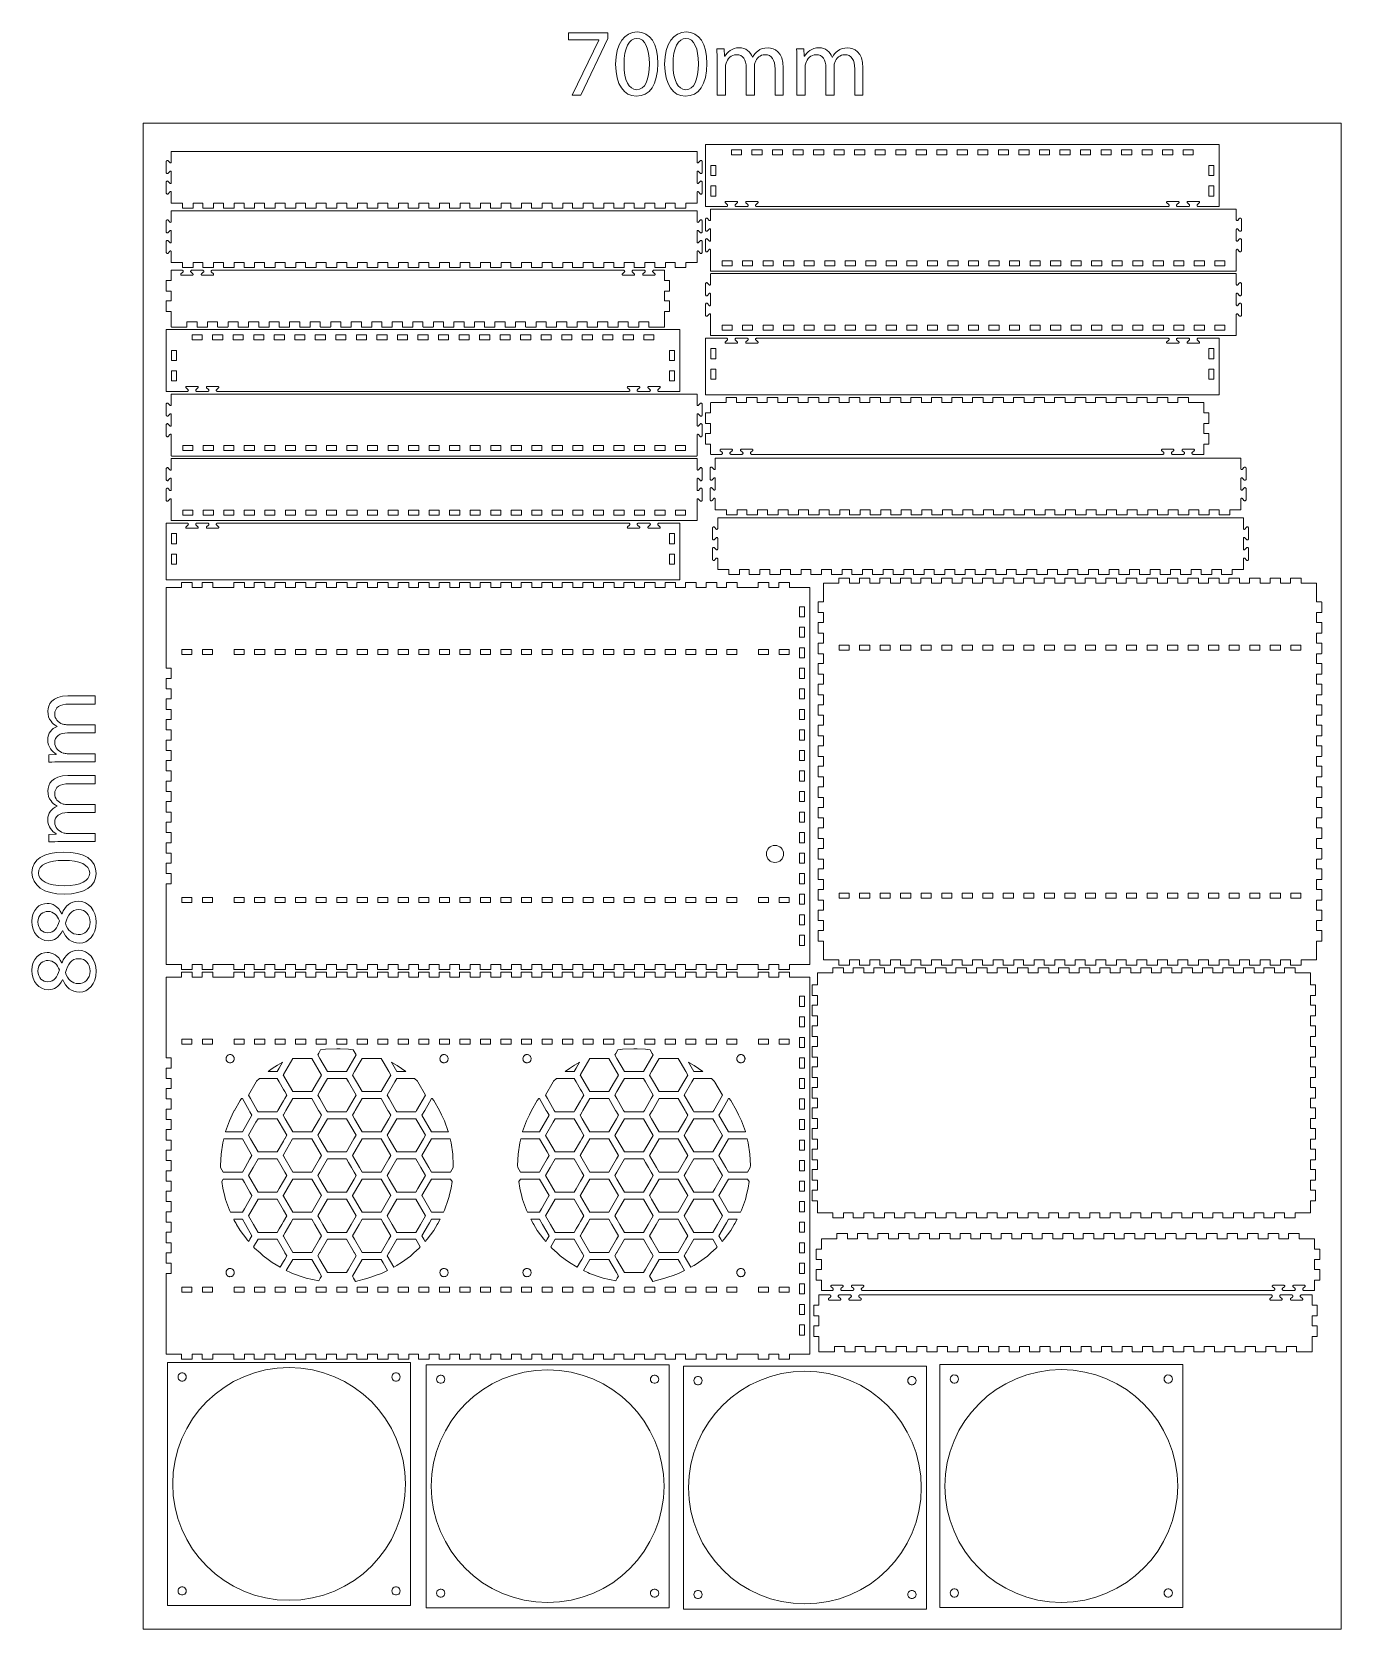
# Model space of a CAD drawing. Header units: millimetres. Extents: x -311 to 454, y -467 to 466.
import ezdxf

# ---------------------------------------------------------------- set-up
doc = ezdxf.new("R2010")
doc.units = ezdxf.units.MM
doc.header["$MEASUREMENT"] = 0
doc.layers.add('Layer 1', color=7, linetype='Continuous')

# ---------------------------------------------------------------- blocks, each defined once
blk = doc.blocks.new('block 2')
at = {"layer": 'Layer 1', "lineweight": 0}
blk.add_lwpolyline([(148.13, -224.09), (157.03, -224.09), (157.03, -226.99), (157.03, -227), (157.06, -227.06), (157.12, -227.09), (157.13, -227.09), (163.13, -227.09), (163.15, -227.09), (163.2, -227.06), (163.23, -227), (163.23, -226.99), (163.23, -224.09), (169.03, -224.09), (169.03, -226.99), (169.03, -227), (169.06, -227.06), (169.12, -227.09), (169.13, -227.09), (175.13, -227.09), (175.15, -227.09), (175.2, -227.06), (175.23, -227), (175.23, -226.99), (175.23, -224.09), (181.03, -224.09), (181.03, -226.99), (181.03, -227), (181.06, -227.06), (181.12, -227.09), (181.13, -227.09), (187.13, -227.09), (187.15, -227.09), (187.2, -227.06), (187.23, -227), (187.23, -226.99), (187.23, -224.09), (193.03, -224.09), (193.03, -226.99), (193.03, -227), (193.06, -227.06), (193.12, -227.09), (193.13, -227.09), (199.13, -227.09), (199.15, -227.09), (199.2, -227.06), (199.23, -227), (199.23, -226.99), (199.23, -224.09), (205.03, -224.09), (205.03, -226.99), (205.03, -227), (205.06, -227.06), (205.12, -227.09), (205.13, -227.09), (211.13, -227.09), (211.15, -227.09), (211.2, -227.06), (211.23, -227), (211.23, -226.99), (211.23, -224.09), (217.03, -224.09), (217.03, -226.99), (217.03, -227), (217.06, -227.06), (217.12, -227.09), (217.13, -227.09), (223.13, -227.09), (223.15, -227.09), (223.2, -227.06), (223.23, -227), (223.23, -226.99), (223.23, -224.09), (229.03, -224.09), (229.03, -226.99), (229.03, -227), (229.06, -227.06), (229.12, -227.09), (229.13, -227.09), (235.13, -227.09), (235.15, -227.09), (235.2, -227.06), (235.23, -227), (235.23, -226.99), (235.23, -224.09), (241.03, -224.09), (241.03, -226.99), (241.03, -227), (241.06, -227.06), (241.11, -227.09), (241.13, -227.09), (247.13, -227.09), (247.15, -227.09), (247.2, -227.06), (247.23, -227), (247.23, -226.99), (247.23, -224.09), (253.03, -224.09), (253.03, -226.99), (253.03, -227), (253.06, -227.06), (253.11, -227.09), (253.13, -227.09), (259.13, -227.09), (259.15, -227.09), (259.2, -227.06), (259.23, -227), (259.23, -226.99), (259.23, -224.09), (265.03, -224.09), (265.03, -226.99), (265.03, -227), (265.06, -227.06), (265.11, -227.09), (265.13, -227.09), (271.13, -227.09), (271.15, -227.09), (271.2, -227.06), (271.23, -227), (271.23, -226.99), (271.23, -224.09), (277.03, -224.09), (277.03, -226.99), (277.03, -227), (277.06, -227.06), (277.11, -227.09), (277.13, -227.09), (283.13, -227.09), (283.15, -227.09), (283.2, -227.06), (283.23, -227), (283.23, -226.99), (283.23, -224.09), (289.03, -224.09), (289.03, -226.99), (289.03, -227), (289.06, -227.06), (289.11, -227.09), (289.13, -227.09), (295.13, -227.09), (295.15, -227.09), (295.2, -227.06), (295.23, -227), (295.23, -226.99), (295.23, -224.09), (301.03, -224.09), (301.03, -226.99), (301.03, -227), (301.06, -227.06), (301.11, -227.09), (301.13, -227.09), (307.13, -227.09), (307.15, -227.09), (307.2, -227.06), (307.23, -227), (307.23, -226.99), (307.23, -224.09), (313.03, -224.09), (313.03, -226.99), (313.03, -227), (313.06, -227.06), (313.11, -227.09), (313.13, -227.09), (319.13, -227.09), (319.15, -227.09), (319.2, -227.06), (319.23, -227), (319.23, -226.99), (319.23, -224.09), (325.03, -224.09), (325.03, -226.99), (325.03, -227), (325.06, -227.06), (325.11, -227.09), (325.13, -227.09), (331.13, -227.09), (331.15, -227.09), (331.2, -227.06), (331.23, -227), (331.23, -226.99), (331.23, -224.09), (337.03, -224.09), (337.03, -226.99), (337.03, -227), (337.06, -227.06), (337.11, -227.09), (337.13, -227.09), (343.13, -227.09), (343.15, -227.09), (343.2, -227.06), (343.23, -227), (343.23, -226.99), (343.23, -224.09), (349.03, -224.09), (349.03, -226.99), (349.03, -227), (349.06, -227.06), (349.11, -227.09), (349.13, -227.09), (355.13, -227.09), (355.15, -227.09), (355.2, -227.06), (355.23, -227), (355.23, -226.99), (355.23, -224.09), (361.03, -224.09), (361.03, -226.99), (361.03, -227), (361.06, -227.06), (361.11, -227.09), (361.13, -227.09), (367.13, -227.09), (367.15, -227.09), (367.2, -227.06), (367.23, -227), (367.23, -226.99), (367.23, -224.09), (373.03, -224.09), (373.03, -226.99), (373.03, -227), (373.06, -227.06), (373.11, -227.09), (373.13, -227.09), (379.13, -227.09), (379.15, -227.09), (379.2, -227.06), (379.23, -227), (379.23, -226.99), (379.23, -224.09), (385.03, -224.09), (385.03, -226.99), (385.03, -227), (385.06, -227.06), (385.11, -227.09), (385.13, -227.09), (391.13, -227.09), (391.15, -227.09), (391.2, -227.06), (391.23, -227), (391.23, -226.99), (391.23, -224.09), (397.03, -224.09), (397.03, -226.99), (397.03, -227), (397.06, -227.06), (397.11, -227.09), (397.13, -227.09), (403.13, -227.09), (403.15, -227.09), (403.2, -227.06), (403.23, -227), (403.23, -226.99), (403.23, -224.09), (409.03, -224.09), (409.03, -226.99), (409.03, -227), (409.06, -227.06), (409.11, -227.09), (409.13, -227.09), (415.13, -227.09), (415.15, -227.09), (415.2, -227.06), (415.23, -227), (415.23, -226.99), (415.23, -224.09), (421.03, -224.09), (421.03, -226.99), (421.03, -227), (421.06, -227.06), (421.11, -227.09), (421.13, -227.09), (427.13, -227.09), (427.15, -227.09), (427.2, -227.06), (427.23, -227), (427.23, -226.99), (427.23, -224.09), (436.13, -224.09), (436.15, -224.09), (436.2, -224.06), (436.23, -224), (436.23, -223.99), (436.23, -217.09), (439.13, -217.09), (439.15, -217.09), (439.2, -217.06), (439.23, -217.01), (439.23, -216.99), (439.23, -210.99), (439.23, -210.97), (439.2, -210.92), (439.15, -210.89), (439.13, -210.89), (436.23, -210.89), (436.23, -205.09), (439.13, -205.09), (439.15, -205.09), (439.2, -205.06), (439.23, -205.01), (439.23, -204.99), (439.23, -198.99), (439.23, -198.97), (439.2, -198.92), (439.15, -198.89), (439.13, -198.89), (436.23, -198.89), (436.23, -193.09), (439.13, -193.09), (439.15, -193.09), (439.2, -193.06), (439.23, -193.01), (439.23, -192.99), (439.23, -186.99), (439.23, -186.97), (439.2, -186.92), (439.15, -186.89), (439.13, -186.89), (436.23, -186.89), (436.23, -181.09), (439.13, -181.09), (439.15, -181.09), (439.2, -181.06), (439.23, -181.01), (439.23, -180.99), (439.23, -174.99), (439.23, -174.97), (439.2, -174.92), (439.15, -174.89), (439.13, -174.89), (436.23, -174.89), (436.23, -169.09), (439.13, -169.09), (439.15, -169.09), (439.2, -169.06), (439.23, -169.01), (439.23, -168.99), (439.23, -162.99), (439.23, -162.97), (439.2, -162.92), (439.15, -162.89), (439.13, -162.89), (436.23, -162.89), (436.23, -157.09), (439.13, -157.09), (439.15, -157.09), (439.2, -157.06), (439.23, -157.01), (439.23, -156.99), (439.23, -150.99), (439.23, -150.97), (439.2, -150.92), (439.15, -150.89), (439.13, -150.89), (436.23, -150.89), (436.23, -145.09), (439.13, -145.09), (439.15, -145.09), (439.2, -145.06), (439.23, -145.01), (439.23, -144.99), (439.23, -138.99), (439.23, -138.97), (439.2, -138.92), (439.15, -138.89), (439.13, -138.89), (436.23, -138.89), (436.23, -133.09), (439.13, -133.09), (439.15, -133.09), (439.2, -133.06), (439.23, -133), (439.23, -132.99), (439.23, -126.99), (439.23, -126.97), (439.2, -126.92), (439.15, -126.89), (439.13, -126.89), (436.23, -126.89), (436.23, -121.09), (439.13, -121.09), (439.15, -121.09), (439.2, -121.06), (439.23, -121), (439.23, -120.99), (439.23, -114.99), (439.23, -114.97), (439.2, -114.92), (439.15, -114.89), (439.13, -114.89), (436.23, -114.89), (436.23, -109.09), (439.13, -109.09), (439.15, -109.09), (439.2, -109.06), (439.23, -109.01), (439.23, -108.99), (439.23, -102.99), (439.23, -102.97), (439.2, -102.92), (439.15, -102.89), (439.13, -102.89), (436.23, -102.89), (436.23, -97.09), (439.13, -97.09), (439.15, -97.09), (439.2, -97.06), (439.23, -97), (439.23, -96.99), (439.23, -90.99), (439.23, -90.97), (439.2, -90.92), (439.15, -90.89), (439.13, -90.89), (436.23, -90.89), (436.23, -83.99), (436.23, -83.97), (436.2, -83.92), (436.15, -83.89), (436.13, -83.89), (427.23, -83.89), (427.23, -80.99), (427.23, -80.97), (427.2, -80.92), (427.15, -80.89), (427.13, -80.89), (421.13, -80.89), (421.11, -80.89), (421.06, -80.92), (421.03, -80.97), (421.03, -80.99), (421.03, -83.89), (415.23, -83.89), (415.23, -80.99), (415.23, -80.97), (415.2, -80.92), (415.15, -80.89), (415.13, -80.89), (409.13, -80.89), (409.11, -80.89), (409.06, -80.92), (409.03, -80.97), (409.03, -80.99), (409.03, -83.89), (403.23, -83.89), (403.23, -80.99), (403.23, -80.97), (403.2, -80.92), (403.15, -80.89), (403.13, -80.89), (397.13, -80.89), (397.11, -80.89), (397.06, -80.92), (397.03, -80.97), (397.03, -80.99), (397.03, -83.89), (391.23, -83.89), (391.23, -80.99), (391.23, -80.97), (391.2, -80.92), (391.15, -80.89), (391.13, -80.89), (385.13, -80.89), (385.11, -80.89), (385.06, -80.92), (385.03, -80.97), (385.03, -80.99), (385.03, -83.89), (379.23, -83.89), (379.23, -80.99), (379.23, -80.97), (379.2, -80.92), (379.15, -80.89), (379.13, -80.89), (373.13, -80.89), (373.11, -80.89), (373.06, -80.92), (373.03, -80.97), (373.03, -80.99), (373.03, -83.89), (367.23, -83.89), (367.23, -80.99), (367.23, -80.97), (367.2, -80.92), (367.15, -80.89), (367.13, -80.89), (361.13, -80.89), (361.11, -80.89), (361.06, -80.92), (361.03, -80.97), (361.03, -80.99), (361.03, -83.89), (355.23, -83.89), (355.23, -80.99), (355.23, -80.97), (355.2, -80.92), (355.15, -80.89), (355.13, -80.89), (349.13, -80.89), (349.11, -80.89), (349.06, -80.92), (349.03, -80.97), (349.03, -80.99), (349.03, -83.89), (343.23, -83.89), (343.23, -80.99), (343.23, -80.97), (343.2, -80.92), (343.15, -80.89), (343.13, -80.89), (337.13, -80.89), (337.11, -80.89), (337.06, -80.92), (337.03, -80.97), (337.03, -80.99), (337.03, -83.89), (331.23, -83.89), (331.23, -80.99), (331.23, -80.97), (331.2, -80.92), (331.15, -80.89), (331.13, -80.89), (325.13, -80.89), (325.11, -80.89), (325.06, -80.92), (325.03, -80.97), (325.03, -80.99), (325.03, -83.89), (319.23, -83.89), (319.23, -80.99), (319.23, -80.97), (319.2, -80.92), (319.15, -80.89), (319.13, -80.89), (313.13, -80.89), (313.11, -80.89), (313.06, -80.92), (313.03, -80.97), (313.03, -80.99), (313.03, -83.89), (307.23, -83.89), (307.23, -80.99), (307.23, -80.97), (307.2, -80.92), (307.15, -80.89), (307.13, -80.89), (301.13, -80.89), (301.11, -80.89), (301.06, -80.92), (301.03, -80.97), (301.03, -80.99), (301.03, -83.89), (295.23, -83.89), (295.23, -80.99), (295.23, -80.97), (295.2, -80.92), (295.15, -80.89), (295.13, -80.89), (289.13, -80.89), (289.11, -80.89), (289.06, -80.92), (289.03, -80.97), (289.03, -80.99), (289.03, -83.89), (283.23, -83.89), (283.23, -80.99), (283.23, -80.97), (283.2, -80.92), (283.15, -80.89), (283.13, -80.89), (277.13, -80.89), (277.11, -80.89), (277.06, -80.92), (277.03, -80.97), (277.03, -80.99), (277.03, -83.89), (271.23, -83.89), (271.23, -80.99), (271.23, -80.97), (271.2, -80.92), (271.15, -80.89), (271.13, -80.89), (265.13, -80.89), (265.11, -80.89), (265.06, -80.92), (265.03, -80.97), (265.03, -80.99), (265.03, -83.89), (259.23, -83.89), (259.23, -80.99), (259.23, -80.97), (259.2, -80.92), (259.15, -80.89), (259.13, -80.89), (253.13, -80.89), (253.11, -80.89), (253.06, -80.92), (253.03, -80.97), (253.03, -80.99), (253.03, -83.89), (247.23, -83.89), (247.23, -80.99), (247.23, -80.97), (247.2, -80.92), (247.15, -80.89), (247.13, -80.89), (241.13, -80.89), (241.11, -80.89), (241.06, -80.92), (241.03, -80.97), (241.03, -80.99), (241.03, -83.89), (235.23, -83.89), (235.23, -80.99), (235.23, -80.97), (235.2, -80.92), (235.15, -80.89), (235.13, -80.89), (229.13, -80.89), (229.12, -80.89), (229.06, -80.92), (229.03, -80.97), (229.03, -80.99), (229.03, -83.89), (223.23, -83.89), (223.23, -80.99), (223.23, -80.97), (223.2, -80.92), (223.15, -80.89), (223.13, -80.89), (217.13, -80.89), (217.12, -80.89), (217.06, -80.92), (217.03, -80.97), (217.03, -80.99), (217.03, -83.89), (211.23, -83.89), (211.23, -80.99), (211.23, -80.97), (211.2, -80.92), (211.15, -80.89), (211.13, -80.89), (205.13, -80.89), (205.12, -80.89), (205.06, -80.92), (205.03, -80.97), (205.03, -80.99), (205.03, -83.89), (199.23, -83.89), (199.23, -80.99), (199.23, -80.97), (199.2, -80.92), (199.15, -80.89), (199.13, -80.89), (193.13, -80.89), (193.12, -80.89), (193.06, -80.92), (193.03, -80.97), (193.03, -80.99), (193.03, -83.89), (187.23, -83.89), (187.23, -80.99), (187.23, -80.97), (187.2, -80.92), (187.15, -80.89), (187.13, -80.89), (181.13, -80.89), (181.12, -80.89), (181.06, -80.92), (181.03, -80.97), (181.03, -80.99), (181.03, -83.89), (175.23, -83.89), (175.23, -80.99), (175.23, -80.97), (175.2, -80.92), (175.15, -80.89), (175.13, -80.89), (169.13, -80.89), (169.12, -80.89), (169.06, -80.92), (169.03, -80.97), (169.03, -80.99), (169.03, -83.89), (163.23, -83.89), (163.23, -80.99), (163.23, -80.97), (163.2, -80.92), (163.15, -80.89), (163.13, -80.89), (157.13, -80.89), (157.12, -80.89), (157.06, -80.92), (157.03, -80.97), (157.03, -80.99), (157.03, -83.89), (148.13, -83.89), (148.12, -83.89), (148.06, -83.92), (148.03, -83.97), (148.03, -83.99), (148.03, -90.89), (145.13, -90.89), (145.11, -90.89), (145.06, -90.92), (145.03, -90.97), (145.03, -90.99), (145.03, -96.99), (145.03, -97), (145.06, -97.06), (145.11, -97.09), (145.13, -97.09), (148.03, -97.09), (148.03, -102.89), (145.13, -102.89), (145.11, -102.89), (145.06, -102.92), (145.03, -102.97), (145.03, -102.99), (145.03, -108.99), (145.03, -109.01), (145.06, -109.06), (145.11, -109.09), (145.13, -109.09), (148.03, -109.09), (148.03, -114.89), (145.13, -114.89), (145.11, -114.89), (145.06, -114.92), (145.03, -114.97), (145.03, -114.99), (145.03, -120.99), (145.03, -121), (145.06, -121.06), (145.11, -121.09), (145.13, -121.09), (148.03, -121.09), (148.03, -126.89), (145.13, -126.89), (145.11, -126.89), (145.06, -126.92), (145.03, -126.97), (145.03, -126.99), (145.03, -132.99), (145.03, -133), (145.06, -133.06), (145.11, -133.09), (145.13, -133.09), (148.03, -133.09), (148.03, -138.89), (145.13, -138.89), (145.11, -138.89), (145.06, -138.92), (145.03, -138.97), (145.03, -138.99), (145.03, -144.99), (145.03, -145.01), (145.06, -145.06), (145.11, -145.09), (145.13, -145.09), (148.03, -145.09), (148.03, -150.89), (145.13, -150.89), (145.11, -150.89), (145.06, -150.92), (145.03, -150.97), (145.03, -150.99), (145.03, -156.99), (145.03, -157.01), (145.06, -157.06), (145.11, -157.09), (145.13, -157.09), (148.03, -157.09), (148.03, -162.89), (145.13, -162.89), (145.11, -162.89), (145.06, -162.92), (145.03, -162.97), (145.03, -162.99), (145.03, -168.99), (145.03, -169.01), (145.06, -169.06), (145.11, -169.09), (145.13, -169.09), (148.03, -169.09), (148.03, -174.89), (145.13, -174.89), (145.11, -174.89), (145.06, -174.92), (145.03, -174.97), (145.03, -174.99), (145.03, -180.99), (145.03, -181.01), (145.06, -181.06), (145.11, -181.09), (145.13, -181.09), (148.03, -181.09), (148.03, -186.89), (145.13, -186.89), (145.11, -186.89), (145.06, -186.92), (145.03, -186.97), (145.03, -186.99), (145.03, -192.99), (145.03, -193.01), (145.06, -193.06), (145.11, -193.09), (145.13, -193.09), (148.03, -193.09), (148.03, -198.89), (145.13, -198.89), (145.11, -198.89), (145.06, -198.92), (145.03, -198.97), (145.03, -198.99), (145.03, -204.99), (145.03, -205.01), (145.06, -205.06), (145.11, -205.09), (145.13, -205.09), (148.03, -205.09), (148.03, -210.89), (145.13, -210.89), (145.11, -210.89), (145.06, -210.92), (145.03, -210.97), (145.03, -210.99), (145.03, -216.99), (145.03, -217.01), (145.06, -217.06), (145.11, -217.09), (145.13, -217.09), (148.03, -217.09), (148.03, -223.99), (148.03, -224), (148.06, -224.06), (148.12, -224.09), (148.13, -224.09)], dxfattribs=at)
blk = doc.blocks.new('block 3')
at = {"layer": 'Layer 1', "lineweight": 0}
blk.add_lwpolyline([(163.66, -40.25), (160.7, -40.25), (160.7, -37.33), (166.62, -37.33), (166.62, -40.25), (163.66, -40.25)], dxfattribs=at)
blk = doc.blocks.new('block 4')
at = {"layer": 'Layer 1', "lineweight": 0}
blk.add_lwpolyline([(175.66, -40.25), (172.7, -40.25), (172.7, -37.33), (178.62, -37.33), (178.62, -40.25), (175.66, -40.25)], dxfattribs=at)
blk = doc.blocks.new('block 5')
at = {"layer": 'Layer 1', "lineweight": 0}
blk.add_lwpolyline([(187.66, -40.25), (184.7, -40.25), (184.7, -37.33), (190.62, -37.33), (190.62, -40.25), (187.66, -40.25)], dxfattribs=at)
blk = doc.blocks.new('block 6')
at = {"layer": 'Layer 1', "lineweight": 0}
blk.add_lwpolyline([(199.66, -40.25), (196.7, -40.25), (196.7, -37.33), (202.62, -37.33), (202.62, -40.25), (199.66, -40.25)], dxfattribs=at)
blk = doc.blocks.new('block 7')
at = {"layer": 'Layer 1', "lineweight": 0}
blk.add_lwpolyline([(211.66, -40.25), (208.7, -40.25), (208.7, -37.33), (214.62, -37.33), (214.62, -40.25), (211.66, -40.25)], dxfattribs=at)
blk = doc.blocks.new('block 8')
at = {"layer": 'Layer 1', "lineweight": 0}
blk.add_lwpolyline([(223.66, -40.25), (220.7, -40.25), (220.7, -37.33), (226.62, -37.33), (226.62, -40.25), (223.66, -40.25)], dxfattribs=at)
blk = doc.blocks.new('block 9')
at = {"layer": 'Layer 1', "lineweight": 0}
blk.add_lwpolyline([(235.66, -40.25), (232.7, -40.25), (232.7, -37.33), (238.62, -37.33), (238.62, -40.25), (235.66, -40.25)], dxfattribs=at)
blk = doc.blocks.new('block 10')
at = {"layer": 'Layer 1', "lineweight": 0}
blk.add_lwpolyline([(247.66, -40.25), (244.7, -40.25), (244.7, -37.33), (250.62, -37.33), (250.62, -40.25), (247.66, -40.25)], dxfattribs=at)
blk = doc.blocks.new('block 11')
at = {"layer": 'Layer 1', "lineweight": 0}
blk.add_lwpolyline([(259.66, -40.25), (256.7, -40.25), (256.7, -37.33), (262.62, -37.33), (262.62, -40.25), (259.66, -40.25)], dxfattribs=at)
blk = doc.blocks.new('block 12')
at = {"layer": 'Layer 1', "lineweight": 0}
blk.add_lwpolyline([(271.66, -40.25), (268.7, -40.25), (268.7, -37.33), (274.62, -37.33), (274.62, -40.25), (271.66, -40.25)], dxfattribs=at)
blk = doc.blocks.new('block 13')
at = {"layer": 'Layer 1', "lineweight": 0}
blk.add_lwpolyline([(283.66, -40.25), (280.7, -40.25), (280.7, -37.33), (286.62, -37.33), (286.62, -40.25), (283.66, -40.25)], dxfattribs=at)
blk = doc.blocks.new('block 14')
at = {"layer": 'Layer 1', "lineweight": 0}
blk.add_lwpolyline([(295.66, -40.25), (292.7, -40.25), (292.7, -37.33), (298.62, -37.33), (298.62, -40.25), (295.66, -40.25)], dxfattribs=at)
blk = doc.blocks.new('block 15')
at = {"layer": 'Layer 1', "lineweight": 0}
blk.add_lwpolyline([(307.66, -40.25), (304.7, -40.25), (304.7, -37.33), (310.62, -37.33), (310.62, -40.25), (307.66, -40.25)], dxfattribs=at)
blk = doc.blocks.new('block 16')
at = {"layer": 'Layer 1', "lineweight": 0}
blk.add_lwpolyline([(319.66, -40.25), (316.7, -40.25), (316.7, -37.33), (322.62, -37.33), (322.62, -40.25), (319.66, -40.25)], dxfattribs=at)
blk = doc.blocks.new('block 17')
at = {"layer": 'Layer 1', "lineweight": 0}
blk.add_lwpolyline([(331.66, -40.25), (328.7, -40.25), (328.7, -37.33), (334.62, -37.33), (334.62, -40.25), (331.66, -40.25)], dxfattribs=at)
blk = doc.blocks.new('block 18')
at = {"layer": 'Layer 1', "lineweight": 0}
blk.add_lwpolyline([(343.66, -40.25), (340.7, -40.25), (340.7, -37.33), (346.62, -37.33), (346.62, -40.25), (343.66, -40.25)], dxfattribs=at)
blk = doc.blocks.new('block 19')
at = {"layer": 'Layer 1', "lineweight": 0}
blk.add_lwpolyline([(355.66, -40.25), (352.7, -40.25), (352.7, -37.33), (358.62, -37.33), (358.62, -40.25), (355.66, -40.25)], dxfattribs=at)
blk = doc.blocks.new('block 20')
at = {"layer": 'Layer 1', "lineweight": 0}
blk.add_lwpolyline([(367.66, -40.25), (364.7, -40.25), (364.7, -37.33), (370.62, -37.33), (370.62, -40.25), (367.66, -40.25)], dxfattribs=at)
blk = doc.blocks.new('block 21')
at = {"layer": 'Layer 1', "lineweight": 0}
blk.add_lwpolyline([(379.66, -40.25), (376.7, -40.25), (376.7, -37.33), (382.62, -37.33), (382.62, -40.25), (379.66, -40.25)], dxfattribs=at)
blk = doc.blocks.new('block 22')
at = {"layer": 'Layer 1', "lineweight": 0}
blk.add_lwpolyline([(391.66, -40.25), (388.7, -40.25), (388.7, -37.33), (394.62, -37.33), (394.62, -40.25), (391.66, -40.25)], dxfattribs=at)
blk = doc.blocks.new('block 23')
at = {"layer": 'Layer 1', "lineweight": 0}
blk.add_lwpolyline([(403.66, -40.25), (400.7, -40.25), (400.7, -37.33), (406.62, -37.33), (406.62, -40.25), (403.66, -40.25)], dxfattribs=at)
blk = doc.blocks.new('block 24')
at = {"layer": 'Layer 1', "lineweight": 0}
blk.add_lwpolyline([(415.66, -40.25), (412.7, -40.25), (412.7, -37.33), (418.62, -37.33), (418.62, -40.25), (415.66, -40.25)], dxfattribs=at)
blk = doc.blocks.new('block 25')
at = {"layer": 'Layer 1', "lineweight": 0}
blk.add_lwpolyline([(427.66, -40.25), (424.7, -40.25), (424.7, -37.33), (430.62, -37.33), (430.62, -40.25), (427.66, -40.25)], dxfattribs=at)
blk = doc.blocks.new('block 26')
at = {"layer": 'Layer 1', "lineweight": 0}
blk.add_lwpolyline([(163.66, 104.75), (160.7, 104.75), (160.7, 107.67), (166.62, 107.67), (166.62, 104.75), (163.66, 104.75)], dxfattribs=at)
blk = doc.blocks.new('block 27')
at = {"layer": 'Layer 1', "lineweight": 0}
blk.add_lwpolyline([(175.66, 104.75), (172.7, 104.75), (172.7, 107.67), (178.62, 107.67), (178.62, 104.75), (175.66, 104.75)], dxfattribs=at)
blk = doc.blocks.new('block 28')
at = {"layer": 'Layer 1', "lineweight": 0}
blk.add_lwpolyline([(187.66, 104.75), (184.7, 104.75), (184.7, 107.67), (190.62, 107.67), (190.62, 104.75), (187.66, 104.75)], dxfattribs=at)
blk = doc.blocks.new('block 29')
at = {"layer": 'Layer 1', "lineweight": 0}
blk.add_lwpolyline([(199.66, 104.75), (196.7, 104.75), (196.7, 107.67), (202.62, 107.67), (202.62, 104.75), (199.66, 104.75)], dxfattribs=at)
blk = doc.blocks.new('block 30')
at = {"layer": 'Layer 1', "lineweight": 0}
blk.add_lwpolyline([(211.66, 104.75), (208.7, 104.75), (208.7, 107.67), (214.62, 107.67), (214.62, 104.75), (211.66, 104.75)], dxfattribs=at)
blk = doc.blocks.new('block 31')
at = {"layer": 'Layer 1', "lineweight": 0}
blk.add_lwpolyline([(223.66, 104.75), (220.7, 104.75), (220.7, 107.67), (226.62, 107.67), (226.62, 104.75), (223.66, 104.75)], dxfattribs=at)
blk = doc.blocks.new('block 32')
at = {"layer": 'Layer 1', "lineweight": 0}
blk.add_lwpolyline([(235.66, 104.75), (232.7, 104.75), (232.7, 107.67), (238.62, 107.67), (238.62, 104.75), (235.66, 104.75)], dxfattribs=at)
blk = doc.blocks.new('block 33')
at = {"layer": 'Layer 1', "lineweight": 0}
blk.add_lwpolyline([(247.66, 104.75), (244.7, 104.75), (244.7, 107.67), (250.62, 107.67), (250.62, 104.75), (247.66, 104.75)], dxfattribs=at)
blk = doc.blocks.new('block 34')
at = {"layer": 'Layer 1', "lineweight": 0}
blk.add_lwpolyline([(259.66, 104.75), (256.7, 104.75), (256.7, 107.67), (262.62, 107.67), (262.62, 104.75), (259.66, 104.75)], dxfattribs=at)
blk = doc.blocks.new('block 35')
at = {"layer": 'Layer 1', "lineweight": 0}
blk.add_lwpolyline([(271.66, 104.75), (268.7, 104.75), (268.7, 107.67), (274.62, 107.67), (274.62, 104.75), (271.66, 104.75)], dxfattribs=at)
blk = doc.blocks.new('block 36')
at = {"layer": 'Layer 1', "lineweight": 0}
blk.add_lwpolyline([(283.66, 104.75), (280.7, 104.75), (280.7, 107.67), (286.62, 107.67), (286.62, 104.75), (283.66, 104.75)], dxfattribs=at)
blk = doc.blocks.new('block 37')
at = {"layer": 'Layer 1', "lineweight": 0}
blk.add_lwpolyline([(295.66, 104.75), (292.7, 104.75), (292.7, 107.67), (298.62, 107.67), (298.62, 104.75), (295.66, 104.75)], dxfattribs=at)
blk = doc.blocks.new('block 38')
at = {"layer": 'Layer 1', "lineweight": 0}
blk.add_lwpolyline([(307.66, 104.75), (304.7, 104.75), (304.7, 107.67), (310.62, 107.67), (310.62, 104.75), (307.66, 104.75)], dxfattribs=at)
blk = doc.blocks.new('block 39')
at = {"layer": 'Layer 1', "lineweight": 0}
blk.add_lwpolyline([(319.66, 104.75), (316.7, 104.75), (316.7, 107.67), (322.62, 107.67), (322.62, 104.75), (319.66, 104.75)], dxfattribs=at)
blk = doc.blocks.new('block 40')
at = {"layer": 'Layer 1', "lineweight": 0}
blk.add_lwpolyline([(331.66, 104.75), (328.7, 104.75), (328.7, 107.67), (334.62, 107.67), (334.62, 104.75), (331.66, 104.75)], dxfattribs=at)
blk = doc.blocks.new('block 41')
at = {"layer": 'Layer 1', "lineweight": 0}
blk.add_lwpolyline([(343.66, 104.75), (340.7, 104.75), (340.7, 107.67), (346.62, 107.67), (346.62, 104.75), (343.66, 104.75)], dxfattribs=at)
blk = doc.blocks.new('block 42')
at = {"layer": 'Layer 1', "lineweight": 0}
blk.add_lwpolyline([(355.66, 104.75), (352.7, 104.75), (352.7, 107.67), (358.62, 107.67), (358.62, 104.75), (355.66, 104.75)], dxfattribs=at)
blk = doc.blocks.new('block 43')
at = {"layer": 'Layer 1', "lineweight": 0}
blk.add_lwpolyline([(367.66, 104.75), (364.7, 104.75), (364.7, 107.67), (370.62, 107.67), (370.62, 104.75), (367.66, 104.75)], dxfattribs=at)
blk = doc.blocks.new('block 44')
at = {"layer": 'Layer 1', "lineweight": 0}
blk.add_lwpolyline([(379.66, 104.75), (376.7, 104.75), (376.7, 107.67), (382.62, 107.67), (382.62, 104.75), (379.66, 104.75)], dxfattribs=at)
blk = doc.blocks.new('block 45')
at = {"layer": 'Layer 1', "lineweight": 0}
blk.add_lwpolyline([(391.66, 104.75), (388.7, 104.75), (388.7, 107.67), (394.62, 107.67), (394.62, 104.75), (391.66, 104.75)], dxfattribs=at)
blk = doc.blocks.new('block 46')
at = {"layer": 'Layer 1', "lineweight": 0}
blk.add_lwpolyline([(403.66, 104.75), (400.7, 104.75), (400.7, 107.67), (406.62, 107.67), (406.62, 104.75), (403.66, 104.75)], dxfattribs=at)
blk = doc.blocks.new('block 47')
at = {"layer": 'Layer 1', "lineweight": 0}
blk.add_lwpolyline([(415.66, 104.75), (412.7, 104.75), (412.7, 107.67), (418.62, 107.67), (418.62, 104.75), (415.66, 104.75)], dxfattribs=at)
blk = doc.blocks.new('block 48')
at = {"layer": 'Layer 1', "lineweight": 0}
blk.add_lwpolyline([(427.66, 104.75), (424.7, 104.75), (424.7, 107.67), (430.62, 107.67), (430.62, 104.75), (427.66, 104.75)], dxfattribs=at)
blk = doc.blocks.new('block 49')
at = {"layer": 'Layer 1', "lineweight": 0}
blk.add_lwpolyline([(151.66, -76.39), (160.56, -76.39), (160.56, -79.29), (160.56, -79.3), (160.59, -79.36), (160.64, -79.39), (160.66, -79.39), (166.66, -79.39), (166.68, -79.39), (166.73, -79.36), (166.76, -79.3), (166.76, -79.29), (166.76, -76.39), (172.56, -76.39), (172.56, -79.29), (172.56, -79.3), (172.59, -79.36), (172.64, -79.39), (172.66, -79.39), (178.66, -79.39), (178.68, -79.39), (178.73, -79.36), (178.76, -79.3), (178.76, -79.29), (178.76, -76.39), (184.56, -76.39), (184.56, -79.29), (184.56, -79.3), (184.59, -79.36), (184.64, -79.39), (184.66, -79.39), (190.66, -79.39), (190.68, -79.39), (190.73, -79.36), (190.76, -79.3), (190.76, -79.29), (190.76, -76.39), (196.56, -76.39), (196.56, -79.29), (196.56, -79.3), (196.59, -79.36), (196.64, -79.39), (196.66, -79.39), (202.66, -79.39), (202.68, -79.39), (202.73, -79.36), (202.76, -79.3), (202.76, -79.29), (202.76, -76.39), (208.56, -76.39), (208.56, -79.29), (208.56, -79.3), (208.59, -79.36), (208.64, -79.39), (208.66, -79.39), (214.66, -79.39), (214.68, -79.39), (214.73, -79.36), (214.76, -79.3), (214.76, -79.29), (214.76, -76.39), (220.56, -76.39), (220.56, -79.29), (220.56, -79.3), (220.59, -79.36), (220.64, -79.39), (220.66, -79.39), (226.66, -79.39), (226.68, -79.39), (226.73, -79.36), (226.76, -79.3), (226.76, -79.29), (226.76, -76.39), (232.56, -76.39), (232.56, -79.29), (232.56, -79.3), (232.59, -79.36), (232.64, -79.39), (232.66, -79.39), (238.66, -79.39), (238.68, -79.39), (238.73, -79.36), (238.76, -79.3), (238.76, -79.29), (238.76, -76.39), (244.56, -76.39), (244.56, -79.29), (244.56, -79.3), (244.59, -79.36), (244.64, -79.39), (244.66, -79.39), (250.66, -79.39), (250.68, -79.39), (250.73, -79.36), (250.76, -79.3), (250.76, -79.29), (250.76, -76.39), (256.56, -76.39), (256.56, -79.29), (256.56, -79.3), (256.59, -79.36), (256.64, -79.39), (256.66, -79.39), (262.66, -79.39), (262.68, -79.39), (262.73, -79.36), (262.76, -79.3), (262.76, -79.29), (262.76, -76.39), (268.56, -76.39), (268.56, -79.29), (268.56, -79.3), (268.59, -79.36), (268.64, -79.39), (268.66, -79.39), (274.66, -79.39), (274.68, -79.39), (274.73, -79.36), (274.76, -79.3), (274.76, -79.29), (274.76, -76.39), (280.56, -76.39), (280.56, -79.29), (280.56, -79.3), (280.59, -79.36), (280.64, -79.39), (280.66, -79.39), (286.66, -79.39), (286.68, -79.39), (286.73, -79.36), (286.76, -79.3), (286.76, -79.29), (286.76, -76.39), (292.56, -76.39), (292.56, -79.29), (292.56, -79.3), (292.59, -79.36), (292.64, -79.39), (292.66, -79.39), (298.66, -79.39), (298.68, -79.39), (298.73, -79.36), (298.76, -79.3), (298.76, -79.29), (298.76, -76.39), (304.56, -76.39), (304.56, -79.29), (304.56, -79.3), (304.59, -79.36), (304.64, -79.39), (304.66, -79.39), (310.66, -79.39), (310.68, -79.39), (310.73, -79.36), (310.76, -79.3), (310.76, -79.29), (310.76, -76.39), (316.56, -76.39), (316.56, -79.29), (316.56, -79.3), (316.59, -79.36), (316.64, -79.39), (316.66, -79.39), (322.66, -79.39), (322.68, -79.39), (322.73, -79.36), (322.76, -79.3), (322.76, -79.29), (322.76, -76.39), (328.56, -76.39), (328.56, -79.29), (328.56, -79.3), (328.59, -79.36), (328.64, -79.39), (328.66, -79.39), (334.66, -79.39), (334.68, -79.39), (334.73, -79.36), (334.76, -79.3), (334.76, -79.29), (334.76, -76.39), (340.56, -76.39), (340.56, -79.29), (340.56, -79.3), (340.59, -79.36), (340.64, -79.39), (340.66, -79.39), (346.66, -79.39), (346.68, -79.39), (346.73, -79.36), (346.76, -79.3), (346.76, -79.29), (346.76, -76.39), (352.56, -76.39), (352.56, -79.29), (352.56, -79.3), (352.59, -79.36), (352.64, -79.39), (352.66, -79.39), (358.66, -79.39), (358.68, -79.39), (358.73, -79.36), (358.76, -79.3), (358.76, -79.29), (358.76, -76.39), (364.56, -76.39), (364.56, -79.29), (364.56, -79.3), (364.59, -79.36), (364.64, -79.39), (364.66, -79.39), (370.66, -79.39), (370.68, -79.39), (370.73, -79.36), (370.76, -79.3), (370.76, -79.29), (370.76, -76.39), (376.56, -76.39), (376.56, -79.29), (376.56, -79.3), (376.59, -79.36), (376.64, -79.39), (376.66, -79.39), (382.66, -79.39), (382.68, -79.39), (382.73, -79.36), (382.76, -79.3), (382.76, -79.29), (382.76, -76.39), (388.56, -76.39), (388.56, -79.29), (388.56, -79.3), (388.59, -79.36), (388.64, -79.39), (388.66, -79.39), (394.66, -79.39), (394.68, -79.39), (394.73, -79.36), (394.76, -79.3), (394.76, -79.29), (394.76, -76.39), (400.56, -76.39), (400.56, -79.29), (400.56, -79.3), (400.59, -79.36), (400.64, -79.39), (400.66, -79.39), (406.66, -79.39), (406.68, -79.39), (406.73, -79.36), (406.76, -79.3), (406.76, -79.29), (406.76, -76.39), (412.56, -76.39), (412.56, -79.29), (412.56, -79.3), (412.59, -79.36), (412.64, -79.39), (412.66, -79.39), (418.66, -79.39), (418.68, -79.39), (418.73, -79.36), (418.76, -79.3), (418.76, -79.29), (418.76, -76.39), (424.56, -76.39), (424.56, -79.29), (424.56, -79.3), (424.59, -79.36), (424.64, -79.39), (424.66, -79.39), (430.66, -79.39), (430.68, -79.39), (430.73, -79.36), (430.76, -79.3), (430.76, -79.29), (430.76, -76.39), (439.66, -76.39), (439.68, -76.39), (439.73, -76.36), (439.76, -76.3), (439.76, -76.29), (439.76, -65.39), (442.66, -65.39), (442.68, -65.39), (442.73, -65.36), (442.76, -65.31), (442.76, -65.29), (442.76, -59.29), (442.76, -59.27), (442.73, -59.22), (442.68, -59.19), (442.66, -59.19), (439.76, -59.19), (439.76, -53.39), (442.66, -53.39), (442.68, -53.39), (442.73, -53.36), (442.76, -53.31), (442.76, -53.29), (442.76, -47.29), (442.76, -47.27), (442.73, -47.22), (442.68, -47.19), (442.66, -47.19), (439.76, -47.19), (439.76, -41.39), (442.66, -41.39), (442.68, -41.39), (442.73, -41.36), (442.76, -41.31), (442.76, -41.29), (442.76, -35.29), (442.76, -35.27), (442.73, -35.22), (442.68, -35.19), (442.66, -35.19), (439.76, -35.19), (439.76, -29.39), (442.66, -29.39), (442.68, -29.39), (442.73, -29.36), (442.76, -29.31), (442.76, -29.29), (442.76, -23.29), (442.76, -23.27), (442.73, -23.22), (442.68, -23.19), (442.66, -23.19), (439.76, -23.19), (439.76, -17.39), (442.66, -17.39), (442.68, -17.39), (442.73, -17.36), (442.76, -17.31), (442.76, -17.29), (442.76, -11.29), (442.76, -11.27), (442.73, -11.22), (442.68, -11.19), (442.66, -11.19), (439.76, -11.19), (439.76, -5.39), (442.66, -5.39), (442.68, -5.39), (442.73, -5.36), (442.76, -5.31), (442.76, -5.29), (442.76, 0.71), (442.76, 0.73), (442.73, 0.78), (442.68, 0.81), (442.66, 0.81), (439.76, 0.81), (439.76, 6.61), (442.66, 6.61), (442.68, 6.61), (442.73, 6.64), (442.76, 6.7), (442.76, 6.71), (442.76, 12.71), (442.76, 12.73), (442.73, 12.78), (442.68, 12.81), (442.66, 12.81), (439.76, 12.81), (439.76, 18.61), (442.66, 18.61), (442.68, 18.61), (442.73, 18.64), (442.76, 18.7), (442.76, 18.71), (442.76, 24.71), (442.76, 24.73), (442.73, 24.78), (442.68, 24.81), (442.66, 24.81), (439.76, 24.81), (439.76, 30.61), (442.66, 30.61), (442.68, 30.61), (442.73, 30.64), (442.76, 30.69), (442.76, 30.71), (442.76, 36.71), (442.76, 36.73), (442.73, 36.78), (442.68, 36.81), (442.66, 36.81), (439.76, 36.81), (439.76, 42.61), (442.66, 42.61), (442.68, 42.61), (442.73, 42.64), (442.76, 42.7), (442.76, 42.71), (442.76, 48.71), (442.76, 48.73), (442.73, 48.78), (442.68, 48.81), (442.66, 48.81), (439.76, 48.81), (439.76, 54.61), (442.66, 54.61), (442.68, 54.61), (442.73, 54.64), (442.76, 54.7), (442.76, 54.71), (442.76, 60.71), (442.76, 60.73), (442.73, 60.78), (442.68, 60.81), (442.66, 60.81), (439.76, 60.81), (439.76, 66.61), (442.66, 66.61), (442.68, 66.61), (442.73, 66.64), (442.76, 66.7), (442.76, 66.71), (442.76, 72.71), (442.76, 72.73), (442.73, 72.78), (442.68, 72.81), (442.66, 72.81), (439.76, 72.81), (439.76, 78.61), (442.66, 78.61), (442.68, 78.61), (442.73, 78.64), (442.76, 78.7), (442.76, 78.71), (442.76, 84.71), (442.76, 84.73), (442.73, 84.78), (442.68, 84.81), (442.66, 84.81), (439.76, 84.81), (439.76, 90.61), (442.66, 90.61), (442.68, 90.61), (442.73, 90.64), (442.76, 90.7), (442.76, 90.71), (442.76, 96.71), (442.76, 96.73), (442.73, 96.78), (442.68, 96.81), (442.66, 96.81), (439.76, 96.81), (439.76, 102.61), (442.66, 102.61), (442.68, 102.61), (442.73, 102.64), (442.76, 102.7), (442.76, 102.71), (442.76, 108.71), (442.76, 108.73), (442.73, 108.78), (442.68, 108.81), (442.66, 108.81), (439.76, 108.81), (439.76, 114.61), (442.66, 114.61), (442.68, 114.61), (442.73, 114.64), (442.76, 114.7), (442.76, 114.71), (442.76, 120.71), (442.76, 120.73), (442.73, 120.78), (442.68, 120.81), (442.66, 120.81), (439.76, 120.81), (439.76, 126.61), (442.66, 126.61), (442.68, 126.61), (442.73, 126.64), (442.76, 126.69), (442.76, 126.71), (442.76, 132.71), (442.76, 132.73), (442.73, 132.78), (442.68, 132.81), (442.66, 132.81), (439.76, 132.81), (439.76, 143.71), (439.76, 143.73), (439.73, 143.78), (439.68, 143.81), (439.66, 143.81), (430.76, 143.81), (430.76, 146.71), (430.76, 146.73), (430.73, 146.78), (430.68, 146.81), (430.66, 146.81), (424.66, 146.81), (424.64, 146.81), (424.59, 146.78), (424.56, 146.73), (424.56, 146.71), (424.56, 143.81), (418.76, 143.81), (418.76, 146.71), (418.76, 146.73), (418.73, 146.78), (418.68, 146.81), (418.66, 146.81), (412.66, 146.81), (412.64, 146.81), (412.59, 146.78), (412.56, 146.73), (412.56, 146.71), (412.56, 143.81), (406.76, 143.81), (406.76, 146.71), (406.76, 146.73), (406.73, 146.78), (406.68, 146.81), (406.66, 146.81), (400.66, 146.81), (400.64, 146.81), (400.59, 146.78), (400.56, 146.73), (400.56, 146.71), (400.56, 143.81), (394.76, 143.81), (394.76, 146.71), (394.76, 146.73), (394.73, 146.78), (394.68, 146.81), (394.66, 146.81), (388.66, 146.81), (388.64, 146.81), (388.59, 146.78), (388.56, 146.73), (388.56, 146.71), (388.56, 143.81), (382.76, 143.81), (382.76, 146.71), (382.76, 146.73), (382.73, 146.78), (382.68, 146.81), (382.66, 146.81), (376.66, 146.81), (376.64, 146.81), (376.59, 146.78), (376.56, 146.73), (376.56, 146.71), (376.56, 143.81), (370.76, 143.81), (370.76, 146.71), (370.76, 146.73), (370.73, 146.78), (370.68, 146.81), (370.66, 146.81), (364.66, 146.81), (364.64, 146.81), (364.59, 146.78), (364.56, 146.73), (364.56, 146.71), (364.56, 143.81), (358.76, 143.81), (358.76, 146.71), (358.76, 146.73), (358.73, 146.78), (358.68, 146.81), (358.66, 146.81), (352.66, 146.81), (352.64, 146.81), (352.59, 146.78), (352.56, 146.73), (352.56, 146.71), (352.56, 143.81), (346.76, 143.81), (346.76, 146.71), (346.76, 146.73), (346.73, 146.78), (346.68, 146.81), (346.66, 146.81), (340.66, 146.81), (340.64, 146.81), (340.59, 146.78), (340.56, 146.73), (340.56, 146.71), (340.56, 143.81), (334.76, 143.81), (334.76, 146.71), (334.76, 146.73), (334.73, 146.78), (334.68, 146.81), (334.66, 146.81), (328.66, 146.81), (328.64, 146.81), (328.59, 146.78), (328.56, 146.73), (328.56, 146.71), (328.56, 143.81), (322.76, 143.81), (322.76, 146.71), (322.76, 146.73), (322.73, 146.78), (322.68, 146.81), (322.66, 146.81), (316.66, 146.81), (316.64, 146.81), (316.59, 146.78), (316.56, 146.73), (316.56, 146.71), (316.56, 143.81), (310.76, 143.81), (310.76, 146.71), (310.76, 146.73), (310.73, 146.78), (310.68, 146.81), (310.66, 146.81), (304.66, 146.81), (304.64, 146.81), (304.59, 146.78), (304.56, 146.73), (304.56, 146.71), (304.56, 143.81), (298.76, 143.81), (298.76, 146.71), (298.76, 146.73), (298.73, 146.78), (298.68, 146.81), (298.66, 146.81), (292.66, 146.81), (292.64, 146.81), (292.59, 146.78), (292.56, 146.73), (292.56, 146.71), (292.56, 143.81), (286.76, 143.81), (286.76, 146.71), (286.76, 146.73), (286.73, 146.78), (286.68, 146.81), (286.66, 146.81), (280.66, 146.81), (280.64, 146.81), (280.59, 146.78), (280.56, 146.73), (280.56, 146.71), (280.56, 143.81), (274.76, 143.81), (274.76, 146.71), (274.76, 146.73), (274.73, 146.78), (274.68, 146.81), (274.66, 146.81), (268.66, 146.81), (268.64, 146.81), (268.59, 146.78), (268.56, 146.73), (268.56, 146.71), (268.56, 143.81), (262.76, 143.81), (262.76, 146.71), (262.76, 146.73), (262.73, 146.78), (262.68, 146.81), (262.66, 146.81), (256.66, 146.81), (256.64, 146.81), (256.59, 146.78), (256.56, 146.73), (256.56, 146.71), (256.56, 143.81), (250.76, 143.81), (250.76, 146.71), (250.76, 146.73), (250.73, 146.78), (250.68, 146.81), (250.66, 146.81), (244.66, 146.81), (244.64, 146.81), (244.59, 146.78), (244.56, 146.73), (244.56, 146.71), (244.56, 143.81), (238.76, 143.81), (238.76, 146.71), (238.76, 146.73), (238.73, 146.78), (238.68, 146.81), (238.66, 146.81), (232.66, 146.81), (232.64, 146.81), (232.59, 146.78), (232.56, 146.73), (232.56, 146.71), (232.56, 143.81), (226.76, 143.81), (226.76, 146.71), (226.76, 146.73), (226.73, 146.78), (226.68, 146.81), (226.66, 146.81), (220.66, 146.81), (220.64, 146.81), (220.59, 146.78), (220.56, 146.73), (220.56, 146.71), (220.56, 143.81), (214.76, 143.81), (214.76, 146.71), (214.76, 146.73), (214.73, 146.78), (214.68, 146.81), (214.66, 146.81), (208.66, 146.81), (208.64, 146.81), (208.59, 146.78), (208.56, 146.73), (208.56, 146.71), (208.56, 143.81), (202.76, 143.81), (202.76, 146.71), (202.76, 146.73), (202.73, 146.78), (202.68, 146.81), (202.66, 146.81), (196.66, 146.81), (196.64, 146.81), (196.59, 146.78), (196.56, 146.73), (196.56, 146.71), (196.56, 143.81), (190.76, 143.81), (190.76, 146.71), (190.76, 146.73), (190.73, 146.78), (190.68, 146.81), (190.66, 146.81), (184.66, 146.81), (184.64, 146.81), (184.59, 146.78), (184.56, 146.73), (184.56, 146.71), (184.56, 143.81), (178.76, 143.81), (178.76, 146.71), (178.76, 146.73), (178.73, 146.78), (178.68, 146.81), (178.66, 146.81), (172.66, 146.81), (172.64, 146.81), (172.59, 146.78), (172.56, 146.73), (172.56, 146.71), (172.56, 143.81), (166.76, 143.81), (166.76, 146.71), (166.76, 146.73), (166.73, 146.78), (166.68, 146.81), (166.66, 146.81), (160.66, 146.81), (160.64, 146.81), (160.59, 146.78), (160.56, 146.73), (160.56, 146.71), (160.56, 143.81), (151.66, 143.81), (151.64, 143.81), (151.59, 143.78), (151.56, 143.73), (151.56, 143.71), (151.56, 132.81), (148.66, 132.81), (148.64, 132.81), (148.59, 132.78), (148.56, 132.73), (148.56, 132.71), (148.56, 126.71), (148.56, 126.69), (148.59, 126.64), (148.64, 126.61), (148.66, 126.61), (151.56, 126.61), (151.56, 120.81), (148.66, 120.81), (148.64, 120.81), (148.59, 120.78), (148.56, 120.73), (148.56, 120.71), (148.56, 114.71), (148.56, 114.7), (148.59, 114.64), (148.64, 114.61), (148.66, 114.61), (151.56, 114.61), (151.56, 108.81), (148.66, 108.81), (148.64, 108.81), (148.59, 108.78), (148.56, 108.73), (148.56, 108.71), (148.56, 102.71), (148.56, 102.7), (148.59, 102.64), (148.64, 102.61), (148.66, 102.61), (151.56, 102.61), (151.56, 96.81), (148.66, 96.81), (148.64, 96.81), (148.59, 96.78), (148.56, 96.73), (148.56, 96.71), (148.56, 90.71), (148.56, 90.7), (148.59, 90.64), (148.64, 90.61), (148.66, 90.61), (151.56, 90.61), (151.56, 84.81), (148.66, 84.81), (148.64, 84.81), (148.59, 84.78), (148.56, 84.73), (148.56, 84.71), (148.56, 78.71), (148.56, 78.7), (148.59, 78.64), (148.64, 78.61), (148.66, 78.61), (151.56, 78.61), (151.56, 72.81), (148.66, 72.81), (148.64, 72.81), (148.59, 72.78), (148.56, 72.73), (148.56, 72.71), (148.56, 66.71), (148.56, 66.7), (148.59, 66.64), (148.64, 66.61), (148.66, 66.61), (151.56, 66.61), (151.56, 60.81), (148.66, 60.81), (148.64, 60.81), (148.59, 60.78), (148.56, 60.73), (148.56, 60.71), (148.56, 54.71), (148.56, 54.7), (148.59, 54.64), (148.64, 54.61), (148.66, 54.61), (151.56, 54.61), (151.56, 48.81), (148.66, 48.81), (148.64, 48.81), (148.59, 48.78), (148.56, 48.73), (148.56, 48.71), (148.56, 42.71), (148.56, 42.7), (148.59, 42.64), (148.64, 42.61), (148.66, 42.61), (151.56, 42.61), (151.56, 36.81), (148.66, 36.81), (148.64, 36.81), (148.59, 36.78), (148.56, 36.73), (148.56, 36.71), (148.56, 30.71), (148.56, 30.69), (148.59, 30.64), (148.64, 30.61), (148.66, 30.61), (151.56, 30.61), (151.56, 24.81), (148.66, 24.81), (148.64, 24.81), (148.59, 24.78), (148.56, 24.73), (148.56, 24.71), (148.56, 18.71), (148.56, 18.7), (148.59, 18.64), (148.64, 18.61), (148.66, 18.61), (151.56, 18.61), (151.56, 12.81), (148.66, 12.81), (148.64, 12.81), (148.59, 12.78), (148.56, 12.73), (148.56, 12.71), (148.56, 6.71), (148.56, 6.7), (148.59, 6.64), (148.64, 6.61), (148.66, 6.61), (151.56, 6.61), (151.56, 0.81), (148.66, 0.81), (148.64, 0.81), (148.59, 0.78), (148.56, 0.73), (148.56, 0.71), (148.56, -5.29), (148.56, -5.31), (148.59, -5.36), (148.64, -5.39), (148.66, -5.39), (151.56, -5.39), (151.56, -11.19), (148.66, -11.19), (148.64, -11.19), (148.59, -11.22), (148.56, -11.27), (148.56, -11.29), (148.56, -17.29), (148.56, -17.31), (148.59, -17.36), (148.64, -17.39), (148.66, -17.39), (151.56, -17.39), (151.56, -23.19), (148.66, -23.19), (148.64, -23.19), (148.59, -23.22), (148.56, -23.27), (148.56, -23.29), (148.56, -29.29), (148.56, -29.31), (148.59, -29.36), (148.64, -29.39), (148.66, -29.39), (151.56, -29.39), (151.56, -35.19), (148.66, -35.19), (148.64, -35.19), (148.59, -35.22), (148.56, -35.27), (148.56, -35.29), (148.56, -41.29), (148.56, -41.31), (148.59, -41.36), (148.64, -41.39), (148.66, -41.39), (151.56, -41.39), (151.56, -47.19), (148.66, -47.19), (148.64, -47.19), (148.59, -47.22), (148.56, -47.27), (148.56, -47.29), (148.56, -53.29), (148.56, -53.31), (148.59, -53.36), (148.64, -53.39), (148.66, -53.39), (151.56, -53.39), (151.56, -59.19), (148.66, -59.19), (148.64, -59.19), (148.59, -59.22), (148.56, -59.27), (148.56, -59.29), (148.56, -65.29), (148.56, -65.31), (148.59, -65.36), (148.64, -65.39), (148.66, -65.39), (151.56, -65.39), (151.56, -76.29), (151.56, -76.3), (151.59, -76.36), (151.64, -76.39), (151.66, -76.39)], dxfattribs=at)
blk = doc.blocks.new('block 50')
at = {"layer": 'Layer 1', "lineweight": 0}
blk.add_lwpolyline([(-220.4, -270.55), (-223.36, -270.55), (-223.36, -267.63), (-217.44, -267.63), (-217.44, -270.55), (-220.4, -270.55)], dxfattribs=at)
blk = doc.blocks.new('block 51')
at = {"layer": 'Layer 1', "lineweight": 0}
blk.add_lwpolyline([(-208.4, -270.55), (-211.36, -270.55), (-211.36, -267.63), (-205.44, -267.63), (-205.44, -270.55), (-208.4, -270.55)], dxfattribs=at)
blk = doc.blocks.new('block 52')
at = {"layer": 'Layer 1', "lineweight": 0}
blk.add_lwpolyline([(-189.9, -270.55), (-192.87, -270.55), (-192.87, -267.63), (-186.95, -267.63), (-186.95, -270.55), (-189.9, -270.55)], dxfattribs=at)
blk = doc.blocks.new('block 53')
at = {"layer": 'Layer 1', "lineweight": 0}
blk.add_lwpolyline([(-177.9, -270.55), (-180.86, -270.55), (-180.86, -267.63), (-174.94, -267.63), (-174.94, -270.55), (-177.9, -270.55)], dxfattribs=at)
blk = doc.blocks.new('block 54')
at = {"layer": 'Layer 1', "lineweight": 0}
blk.add_lwpolyline([(-165.9, -270.55), (-168.86, -270.55), (-168.86, -267.63), (-162.94, -267.63), (-162.94, -270.55), (-165.9, -270.55)], dxfattribs=at)
blk = doc.blocks.new('block 55')
at = {"layer": 'Layer 1', "lineweight": 0}
blk.add_lwpolyline([(-153.9, -270.55), (-156.86, -270.55), (-156.86, -267.63), (-150.94, -267.63), (-150.94, -270.55), (-153.9, -270.55)], dxfattribs=at)
blk = doc.blocks.new('block 56')
at = {"layer": 'Layer 1', "lineweight": 0}
blk.add_lwpolyline([(-141.91, -270.55), (-144.86, -270.55), (-144.86, -267.63), (-138.94, -267.63), (-138.94, -270.55), (-141.91, -270.55)], dxfattribs=at)
blk = doc.blocks.new('block 57')
at = {"layer": 'Layer 1', "lineweight": 0}
blk.add_lwpolyline([(-129.9, -270.55), (-132.87, -270.55), (-132.87, -267.63), (-126.95, -267.63), (-126.95, -270.55), (-129.9, -270.55)], dxfattribs=at)
blk = doc.blocks.new('block 58')
at = {"layer": 'Layer 1', "lineweight": 0}
blk.add_lwpolyline([(-117.91, -270.55), (-120.87, -270.55), (-120.87, -267.63), (-114.95, -267.63), (-114.95, -270.55), (-117.91, -270.55)], dxfattribs=at)
blk = doc.blocks.new('block 59')
at = {"layer": 'Layer 1', "lineweight": 0}
blk.add_lwpolyline([(-105.91, -270.55), (-108.87, -270.55), (-108.87, -267.63), (-102.94, -267.63), (-102.94, -270.55), (-105.91, -270.55)], dxfattribs=at)
blk = doc.blocks.new('block 60')
at = {"layer": 'Layer 1', "lineweight": 0}
blk.add_lwpolyline([(-93.91, -270.55), (-96.87, -270.55), (-96.87, -267.63), (-90.95, -267.63), (-90.95, -270.55), (-93.91, -270.55)], dxfattribs=at)
blk = doc.blocks.new('block 61')
at = {"layer": 'Layer 1', "lineweight": 0}
blk.add_lwpolyline([(-81.91, -270.55), (-84.87, -270.55), (-84.87, -267.63), (-78.95, -267.63), (-78.95, -270.55), (-81.91, -270.55)], dxfattribs=at)
blk = doc.blocks.new('block 62')
at = {"layer": 'Layer 1', "lineweight": 0}
blk.add_lwpolyline([(-69.91, -270.55), (-72.87, -270.55), (-72.87, -267.63), (-66.95, -267.63), (-66.95, -270.55), (-69.91, -270.55)], dxfattribs=at)
blk = doc.blocks.new('block 63')
at = {"layer": 'Layer 1', "lineweight": 0}
blk.add_lwpolyline([(-57.91, -270.55), (-60.87, -270.55), (-60.87, -267.63), (-54.95, -267.63), (-54.95, -270.55), (-57.91, -270.55)], dxfattribs=at)
blk = doc.blocks.new('block 64')
at = {"layer": 'Layer 1', "lineweight": 0}
blk.add_lwpolyline([(-45.91, -270.55), (-48.87, -270.55), (-48.87, -267.63), (-42.95, -267.63), (-42.95, -270.55), (-45.91, -270.55)], dxfattribs=at)
blk = doc.blocks.new('block 65')
at = {"layer": 'Layer 1', "lineweight": 0}
blk.add_lwpolyline([(-33.91, -270.55), (-36.87, -270.55), (-36.87, -267.63), (-30.95, -267.63), (-30.95, -270.55), (-33.91, -270.55)], dxfattribs=at)
blk = doc.blocks.new('block 66')
at = {"layer": 'Layer 1', "lineweight": 0}
blk.add_lwpolyline([(-21.91, -270.55), (-24.87, -270.55), (-24.87, -267.63), (-18.95, -267.63), (-18.95, -270.55), (-21.91, -270.55)], dxfattribs=at)
blk = doc.blocks.new('block 67')
at = {"layer": 'Layer 1', "lineweight": 0}
blk.add_lwpolyline([(-9.91, -270.55), (-12.87, -270.55), (-12.87, -267.63), (-6.95, -267.63), (-6.95, -270.55), (-9.91, -270.55)], dxfattribs=at)
blk = doc.blocks.new('block 68')
at = {"layer": 'Layer 1', "lineweight": 0}
blk.add_lwpolyline([(2.09, -270.55), (-0.87, -270.55), (-0.87, -267.63), (5.05, -267.63), (5.05, -270.55), (2.09, -270.55)], dxfattribs=at)
blk = doc.blocks.new('block 69')
at = {"layer": 'Layer 1', "lineweight": 0}
blk.add_lwpolyline([(14.09, -270.55), (11.13, -270.55), (11.13, -267.63), (17.05, -267.63), (17.05, -270.55), (14.09, -270.55)], dxfattribs=at)
blk = doc.blocks.new('block 70')
at = {"layer": 'Layer 1', "lineweight": 0}
blk.add_lwpolyline([(26.09, -270.55), (23.13, -270.55), (23.13, -267.63), (29.05, -267.63), (29.05, -270.55), (26.09, -270.55)], dxfattribs=at)
blk = doc.blocks.new('block 71')
at = {"layer": 'Layer 1', "lineweight": 0}
blk.add_lwpolyline([(38.09, -270.55), (35.13, -270.55), (35.13, -267.63), (41.05, -267.63), (41.05, -270.55), (38.09, -270.55)], dxfattribs=at)
blk = doc.blocks.new('block 72')
at = {"layer": 'Layer 1', "lineweight": 0}
blk.add_lwpolyline([(50.09, -270.55), (47.13, -270.55), (47.13, -267.63), (53.05, -267.63), (53.05, -270.55), (50.09, -270.55)], dxfattribs=at)
blk = doc.blocks.new('block 73')
at = {"layer": 'Layer 1', "lineweight": 0}
blk.add_lwpolyline([(62.09, -270.55), (59.13, -270.55), (59.13, -267.63), (65.05, -267.63), (65.05, -270.55), (62.09, -270.55)], dxfattribs=at)
blk = doc.blocks.new('block 74')
at = {"layer": 'Layer 1', "lineweight": 0}
blk.add_lwpolyline([(74.09, -270.55), (71.13, -270.55), (71.13, -267.63), (77.05, -267.63), (77.05, -270.55), (74.09, -270.55)], dxfattribs=at)
blk = doc.blocks.new('block 75')
at = {"layer": 'Layer 1', "lineweight": 0}
blk.add_lwpolyline([(86.09, -270.55), (83.13, -270.55), (83.13, -267.63), (89.05, -267.63), (89.05, -270.55), (86.09, -270.55)], dxfattribs=at)
blk = doc.blocks.new('block 76')
at = {"layer": 'Layer 1', "lineweight": 0}
blk.add_lwpolyline([(98.09, -270.55), (95.13, -270.55), (95.13, -267.63), (101.05, -267.63), (101.05, -270.55), (98.09, -270.55)], dxfattribs=at)
blk = doc.blocks.new('block 77')
at = {"layer": 'Layer 1', "lineweight": 0}
blk.add_lwpolyline([(116.59, -270.55), (113.63, -270.55), (113.63, -267.63), (119.55, -267.63), (119.55, -270.55), (116.59, -270.55)], dxfattribs=at)
blk = doc.blocks.new('block 78')
at = {"layer": 'Layer 1', "lineweight": 0}
blk.add_lwpolyline([(128.6, -270.55), (125.64, -270.55), (125.64, -267.63), (131.55, -267.63), (131.55, -270.55), (128.6, -270.55)], dxfattribs=at)
blk = doc.blocks.new('block 79')
at = {"layer": 'Layer 1', "lineweight": 0}
blk.add_lwpolyline([(-220.4, -125.55), (-223.36, -125.55), (-223.36, -122.63), (-217.44, -122.63), (-217.44, -125.55), (-220.4, -125.55)], dxfattribs=at)
blk = doc.blocks.new('block 80')
at = {"layer": 'Layer 1', "lineweight": 0}
blk.add_lwpolyline([(-208.4, -125.55), (-211.36, -125.55), (-211.36, -122.63), (-205.44, -122.63), (-205.44, -125.55), (-208.4, -125.55)], dxfattribs=at)
blk = doc.blocks.new('block 81')
at = {"layer": 'Layer 1', "lineweight": 0}
blk.add_lwpolyline([(-189.9, -125.55), (-192.87, -125.55), (-192.87, -122.63), (-186.95, -122.63), (-186.95, -125.55), (-189.9, -125.55)], dxfattribs=at)
blk = doc.blocks.new('block 82')
at = {"layer": 'Layer 1', "lineweight": 0}
blk.add_lwpolyline([(-177.9, -125.55), (-180.86, -125.55), (-180.86, -122.63), (-174.94, -122.63), (-174.94, -125.55), (-177.9, -125.55)], dxfattribs=at)
blk = doc.blocks.new('block 83')
at = {"layer": 'Layer 1', "lineweight": 0}
blk.add_lwpolyline([(-165.9, -125.55), (-168.86, -125.55), (-168.86, -122.63), (-162.94, -122.63), (-162.94, -125.55), (-165.9, -125.55)], dxfattribs=at)
blk = doc.blocks.new('block 84')
at = {"layer": 'Layer 1', "lineweight": 0}
blk.add_lwpolyline([(-153.9, -125.55), (-156.86, -125.55), (-156.86, -122.63), (-150.94, -122.63), (-150.94, -125.55), (-153.9, -125.55)], dxfattribs=at)
blk = doc.blocks.new('block 85')
at = {"layer": 'Layer 1', "lineweight": 0}
blk.add_lwpolyline([(-141.91, -125.55), (-144.86, -125.55), (-144.86, -122.63), (-138.94, -122.63), (-138.94, -125.55), (-141.91, -125.55)], dxfattribs=at)
blk = doc.blocks.new('block 86')
at = {"layer": 'Layer 1', "lineweight": 0}
blk.add_lwpolyline([(-129.9, -125.55), (-132.87, -125.55), (-132.87, -122.63), (-126.95, -122.63), (-126.95, -125.55), (-129.9, -125.55)], dxfattribs=at)
blk = doc.blocks.new('block 87')
at = {"layer": 'Layer 1', "lineweight": 0}
blk.add_lwpolyline([(-117.91, -125.55), (-120.87, -125.55), (-120.87, -122.63), (-114.95, -122.63), (-114.95, -125.55), (-117.91, -125.55)], dxfattribs=at)
blk = doc.blocks.new('block 88')
at = {"layer": 'Layer 1', "lineweight": 0}
blk.add_lwpolyline([(-105.91, -125.55), (-108.87, -125.55), (-108.87, -122.63), (-102.94, -122.63), (-102.94, -125.55), (-105.91, -125.55)], dxfattribs=at)
blk = doc.blocks.new('block 89')
at = {"layer": 'Layer 1', "lineweight": 0}
blk.add_lwpolyline([(-93.91, -125.55), (-96.87, -125.55), (-96.87, -122.63), (-90.95, -122.63), (-90.95, -125.55), (-93.91, -125.55)], dxfattribs=at)
blk = doc.blocks.new('block 90')
at = {"layer": 'Layer 1', "lineweight": 0}
blk.add_lwpolyline([(-81.91, -125.55), (-84.87, -125.55), (-84.87, -122.63), (-78.95, -122.63), (-78.95, -125.55), (-81.91, -125.55)], dxfattribs=at)
blk = doc.blocks.new('block 91')
at = {"layer": 'Layer 1', "lineweight": 0}
blk.add_lwpolyline([(-69.91, -125.55), (-72.87, -125.55), (-72.87, -122.63), (-66.95, -122.63), (-66.95, -125.55), (-69.91, -125.55)], dxfattribs=at)
blk = doc.blocks.new('block 92')
at = {"layer": 'Layer 1', "lineweight": 0}
blk.add_lwpolyline([(-57.91, -125.55), (-60.87, -125.55), (-60.87, -122.63), (-54.95, -122.63), (-54.95, -125.55), (-57.91, -125.55)], dxfattribs=at)
blk = doc.blocks.new('block 93')
at = {"layer": 'Layer 1', "lineweight": 0}
blk.add_lwpolyline([(-45.91, -125.55), (-48.87, -125.55), (-48.87, -122.63), (-42.95, -122.63), (-42.95, -125.55), (-45.91, -125.55)], dxfattribs=at)
blk = doc.blocks.new('block 94')
at = {"layer": 'Layer 1', "lineweight": 0}
blk.add_lwpolyline([(-33.91, -125.55), (-36.87, -125.55), (-36.87, -122.63), (-30.95, -122.63), (-30.95, -125.55), (-33.91, -125.55)], dxfattribs=at)
blk = doc.blocks.new('block 95')
at = {"layer": 'Layer 1', "lineweight": 0}
blk.add_lwpolyline([(-21.91, -125.55), (-24.87, -125.55), (-24.87, -122.63), (-18.95, -122.63), (-18.95, -125.55), (-21.91, -125.55)], dxfattribs=at)
blk = doc.blocks.new('block 96')
at = {"layer": 'Layer 1', "lineweight": 0}
blk.add_lwpolyline([(-9.91, -125.55), (-12.87, -125.55), (-12.87, -122.63), (-6.95, -122.63), (-6.95, -125.55), (-9.91, -125.55)], dxfattribs=at)
blk = doc.blocks.new('block 97')
at = {"layer": 'Layer 1', "lineweight": 0}
blk.add_lwpolyline([(2.09, -125.55), (-0.87, -125.55), (-0.87, -122.63), (5.05, -122.63), (5.05, -125.55), (2.09, -125.55)], dxfattribs=at)
blk = doc.blocks.new('block 98')
at = {"layer": 'Layer 1', "lineweight": 0}
blk.add_lwpolyline([(14.09, -125.55), (11.13, -125.55), (11.13, -122.63), (17.05, -122.63), (17.05, -125.55), (14.09, -125.55)], dxfattribs=at)
blk = doc.blocks.new('block 99')
at = {"layer": 'Layer 1', "lineweight": 0}
blk.add_lwpolyline([(26.09, -125.55), (23.13, -125.55), (23.13, -122.63), (29.05, -122.63), (29.05, -125.55), (26.09, -125.55)], dxfattribs=at)
blk = doc.blocks.new('block 100')
at = {"layer": 'Layer 1', "lineweight": 0}
blk.add_lwpolyline([(38.09, -125.55), (35.13, -125.55), (35.13, -122.63), (41.05, -122.63), (41.05, -125.55), (38.09, -125.55)], dxfattribs=at)
blk = doc.blocks.new('block 101')
at = {"layer": 'Layer 1', "lineweight": 0}
blk.add_lwpolyline([(50.09, -125.55), (47.13, -125.55), (47.13, -122.63), (53.05, -122.63), (53.05, -125.55), (50.09, -125.55)], dxfattribs=at)
blk = doc.blocks.new('block 102')
at = {"layer": 'Layer 1', "lineweight": 0}
blk.add_lwpolyline([(62.09, -125.55), (59.13, -125.55), (59.13, -122.63), (65.05, -122.63), (65.05, -125.55), (62.09, -125.55)], dxfattribs=at)
blk = doc.blocks.new('block 103')
at = {"layer": 'Layer 1', "lineweight": 0}
blk.add_lwpolyline([(74.09, -125.55), (71.13, -125.55), (71.13, -122.63), (77.05, -122.63), (77.05, -125.55), (74.09, -125.55)], dxfattribs=at)
blk = doc.blocks.new('block 104')
at = {"layer": 'Layer 1', "lineweight": 0}
blk.add_lwpolyline([(86.09, -125.55), (83.13, -125.55), (83.13, -122.63), (89.05, -122.63), (89.05, -125.55), (86.09, -125.55)], dxfattribs=at)
blk = doc.blocks.new('block 105')
at = {"layer": 'Layer 1', "lineweight": 0}
blk.add_lwpolyline([(98.09, -125.55), (95.13, -125.55), (95.13, -122.63), (101.05, -122.63), (101.05, -125.55), (98.09, -125.55)], dxfattribs=at)
blk = doc.blocks.new('block 106')
at = {"layer": 'Layer 1', "lineweight": 0}
blk.add_lwpolyline([(116.59, -125.55), (113.63, -125.55), (113.63, -122.63), (119.55, -122.63), (119.55, -125.55), (116.59, -125.55)], dxfattribs=at)
blk = doc.blocks.new('block 107')
at = {"layer": 'Layer 1', "lineweight": 0}
blk.add_lwpolyline([(128.6, -125.55), (125.64, -125.55), (125.64, -122.63), (131.55, -122.63), (131.55, -125.55), (128.6, -125.55)], dxfattribs=at)
blk = doc.blocks.new('block 108')
at = {"layer": 'Layer 1', "lineweight": 0}
blk.add_lwpolyline([(-192.76, -259.09), (-192.76, -259.17), (-192.78, -259.43), (-192.85, -259.76), (-192.97, -260.08), (-193.09, -260.31), (-193.14, -260.39), (-193.18, -260.46), (-193.34, -260.66), (-193.58, -260.9), (-193.86, -261.1), (-194.08, -261.24), (-194.16, -261.27), (-194.26, -261.32), (-194.81, -261.46), (-195.38, -261.48), (-195.5, -261.46), (-195.58, -261.45), (-195.83, -261.39), (-196.15, -261.27), (-196.45, -261.1), (-196.66, -260.96), (-196.73, -260.9), (-196.79, -260.84), (-196.97, -260.66), (-197.18, -260.39), (-197.34, -260.09), (-197.43, -259.85), (-197.46, -259.76), (-197.49, -259.65), (-197.56, -259.09), (-197.49, -258.52), (-197.46, -258.41), (-197.43, -258.33), (-197.34, -258.09), (-197.18, -257.79), (-196.97, -257.51), (-196.79, -257.33), (-196.73, -257.27), (-196.66, -257.22), (-196.45, -257.07), (-196.15, -256.9), (-195.83, -256.78), (-195.58, -256.72), (-195.5, -256.71), (-195.38, -256.69), (-194.81, -256.71), (-194.26, -256.86), (-194.16, -256.9), (-194.08, -256.94), (-193.86, -257.07), (-193.58, -257.27), (-193.34, -257.51), (-193.18, -257.71), (-193.14, -257.79), (-193.09, -257.86), (-192.97, -258.09), (-192.85, -258.41), (-192.78, -258.74), (-192.76, -259), (-192.76, -259.09)], dxfattribs=at)
blk = doc.blocks.new('block 109')
at = {"layer": 'Layer 1', "lineweight": 0}
blk.add_lwpolyline([(-192.76, -134.09), (-192.76, -134.17), (-192.78, -134.43), (-192.85, -134.76), (-192.97, -135.08), (-193.09, -135.31), (-193.14, -135.39), (-193.18, -135.46), (-193.34, -135.66), (-193.58, -135.9), (-193.86, -136.1), (-194.08, -136.23), (-194.16, -136.27), (-194.26, -136.32), (-194.81, -136.46), (-195.38, -136.48), (-195.5, -136.46), (-195.58, -136.45), (-195.83, -136.39), (-196.15, -136.27), (-196.45, -136.1), (-196.66, -135.95), (-196.73, -135.9), (-196.79, -135.84), (-196.97, -135.66), (-197.18, -135.38), (-197.34, -135.09), (-197.43, -134.85), (-197.46, -134.76), (-197.49, -134.65), (-197.56, -134.09), (-197.49, -133.52), (-197.46, -133.41), (-197.43, -133.33), (-197.34, -133.09), (-197.18, -132.79), (-196.97, -132.51), (-196.79, -132.33), (-196.73, -132.27), (-196.66, -132.22), (-196.45, -132.07), (-196.15, -131.9), (-195.83, -131.78), (-195.58, -131.72), (-195.5, -131.71), (-195.38, -131.7), (-194.81, -131.71), (-194.26, -131.85), (-194.16, -131.9), (-194.08, -131.94), (-193.86, -132.07), (-193.58, -132.27), (-193.34, -132.51), (-193.18, -132.71), (-193.14, -132.79), (-193.09, -132.86), (-192.97, -133.09), (-192.85, -133.41), (-192.78, -133.74), (-192.76, -134), (-192.76, -134.09)], dxfattribs=at)
blk = doc.blocks.new('block 110')
at = {"layer": 'Layer 1', "lineweight": 0}
blk.add_lwpolyline([(-67.76, -259.09), (-67.76, -259.17), (-67.78, -259.43), (-67.85, -259.76), (-67.97, -260.08), (-68.09, -260.31), (-68.14, -260.39), (-68.18, -260.46), (-68.34, -260.66), (-68.58, -260.9), (-68.86, -261.1), (-69.08, -261.24), (-69.16, -261.27), (-69.26, -261.32), (-69.81, -261.46), (-70.38, -261.48), (-70.5, -261.46), (-70.58, -261.45), (-70.83, -261.39), (-71.15, -261.27), (-71.45, -261.1), (-71.66, -260.96), (-71.73, -260.9), (-71.79, -260.84), (-71.97, -260.66), (-72.18, -260.39), (-72.34, -260.09), (-72.44, -259.85), (-72.46, -259.76), (-72.49, -259.65), (-72.56, -259.09), (-72.49, -258.52), (-72.46, -258.41), (-72.44, -258.33), (-72.34, -258.09), (-72.18, -257.79), (-71.97, -257.51), (-71.79, -257.33), (-71.73, -257.27), (-71.66, -257.22), (-71.45, -257.07), (-71.15, -256.9), (-70.83, -256.78), (-70.58, -256.72), (-70.5, -256.71), (-70.38, -256.69), (-69.81, -256.71), (-69.26, -256.86), (-69.16, -256.9), (-69.08, -256.94), (-68.86, -257.07), (-68.58, -257.27), (-68.34, -257.51), (-68.18, -257.71), (-68.14, -257.79), (-68.09, -257.86), (-67.97, -258.09), (-67.85, -258.41), (-67.78, -258.74), (-67.76, -259), (-67.76, -259.09)], dxfattribs=at)
blk = doc.blocks.new('block 111')
at = {"layer": 'Layer 1', "lineweight": 0}
blk.add_lwpolyline([(-67.76, -134.09), (-67.76, -134.17), (-67.78, -134.43), (-67.85, -134.76), (-67.97, -135.08), (-68.09, -135.31), (-68.14, -135.39), (-68.18, -135.46), (-68.34, -135.66), (-68.58, -135.9), (-68.86, -136.1), (-69.08, -136.23), (-69.16, -136.27), (-69.26, -136.32), (-69.81, -136.46), (-70.38, -136.48), (-70.5, -136.46), (-70.58, -136.45), (-70.83, -136.39), (-71.15, -136.27), (-71.45, -136.1), (-71.66, -135.95), (-71.73, -135.9), (-71.79, -135.84), (-71.97, -135.66), (-72.18, -135.38), (-72.34, -135.09), (-72.44, -134.85), (-72.46, -134.76), (-72.49, -134.65), (-72.56, -134.09), (-72.49, -133.52), (-72.46, -133.41), (-72.44, -133.33), (-72.34, -133.09), (-72.18, -132.79), (-71.97, -132.51), (-71.79, -132.33), (-71.73, -132.27), (-71.66, -132.22), (-71.45, -132.07), (-71.15, -131.9), (-70.83, -131.78), (-70.58, -131.72), (-70.5, -131.71), (-70.38, -131.7), (-69.81, -131.71), (-69.26, -131.85), (-69.16, -131.9), (-69.08, -131.94), (-68.86, -132.07), (-68.58, -132.27), (-68.34, -132.51), (-68.18, -132.71), (-68.14, -132.79), (-68.09, -132.86), (-67.97, -133.09), (-67.85, -133.41), (-67.78, -133.74), (-67.76, -134), (-67.76, -134.09)], dxfattribs=at)
blk = doc.blocks.new('block 112')
at = {"layer": 'Layer 1', "lineweight": 0}
blk.add_lwpolyline([(-19.26, -259.09), (-19.26, -259.17), (-19.28, -259.43), (-19.35, -259.76), (-19.47, -260.08), (-19.59, -260.31), (-19.64, -260.39), (-19.68, -260.46), (-19.84, -260.66), (-20.08, -260.9), (-20.36, -261.1), (-20.58, -261.24), (-20.66, -261.27), (-20.76, -261.32), (-21.31, -261.46), (-21.88, -261.48), (-22, -261.46), (-22.08, -261.45), (-22.33, -261.39), (-22.65, -261.27), (-22.95, -261.1), (-23.16, -260.96), (-23.23, -260.9), (-23.29, -260.84), (-23.47, -260.66), (-23.67, -260.39), (-23.84, -260.09), (-23.94, -259.85), (-23.96, -259.76), (-23.99, -259.65), (-24.06, -259.09), (-23.99, -258.52), (-23.96, -258.41), (-23.94, -258.33), (-23.84, -258.09), (-23.67, -257.79), (-23.47, -257.51), (-23.29, -257.33), (-23.23, -257.27), (-23.16, -257.22), (-22.95, -257.07), (-22.65, -256.9), (-22.33, -256.78), (-22.08, -256.72), (-22, -256.71), (-21.88, -256.69), (-21.31, -256.71), (-20.76, -256.86), (-20.66, -256.9), (-20.58, -256.94), (-20.36, -257.07), (-20.08, -257.27), (-19.84, -257.51), (-19.68, -257.71), (-19.64, -257.79), (-19.59, -257.86), (-19.47, -258.09), (-19.35, -258.41), (-19.28, -258.74), (-19.26, -259), (-19.26, -259.09)], dxfattribs=at)
blk = doc.blocks.new('block 113')
at = {"layer": 'Layer 1', "lineweight": 0}
blk.add_lwpolyline([(-19.26, -134.09), (-19.26, -134.17), (-19.28, -134.43), (-19.35, -134.76), (-19.47, -135.08), (-19.59, -135.31), (-19.64, -135.39), (-19.68, -135.46), (-19.84, -135.66), (-20.08, -135.9), (-20.36, -136.1), (-20.58, -136.23), (-20.66, -136.27), (-20.76, -136.32), (-21.31, -136.46), (-21.88, -136.48), (-22, -136.46), (-22.08, -136.45), (-22.33, -136.39), (-22.65, -136.27), (-22.95, -136.1), (-23.16, -135.95), (-23.23, -135.9), (-23.29, -135.84), (-23.47, -135.66), (-23.67, -135.38), (-23.84, -135.09), (-23.94, -134.85), (-23.96, -134.76), (-23.99, -134.65), (-24.06, -134.09), (-23.99, -133.52), (-23.96, -133.41), (-23.94, -133.33), (-23.84, -133.09), (-23.67, -132.79), (-23.47, -132.51), (-23.29, -132.33), (-23.23, -132.27), (-23.16, -132.22), (-22.95, -132.07), (-22.65, -131.9), (-22.33, -131.78), (-22.08, -131.72), (-22, -131.71), (-21.88, -131.7), (-21.31, -131.71), (-20.76, -131.85), (-20.66, -131.9), (-20.58, -131.94), (-20.36, -132.07), (-20.08, -132.27), (-19.84, -132.51), (-19.68, -132.71), (-19.64, -132.79), (-19.59, -132.86), (-19.47, -133.09), (-19.35, -133.41), (-19.28, -133.74), (-19.26, -134), (-19.26, -134.09)], dxfattribs=at)
blk = doc.blocks.new('block 114')
at = {"layer": 'Layer 1', "lineweight": 0}
blk.add_lwpolyline([(105.75, -259.09), (105.75, -259.17), (105.72, -259.43), (105.65, -259.76), (105.53, -260.08), (105.41, -260.31), (105.36, -260.39), (105.32, -260.46), (105.16, -260.66), (104.92, -260.9), (104.64, -261.1), (104.42, -261.24), (104.34, -261.27), (104.24, -261.32), (103.69, -261.46), (103.12, -261.48), (103, -261.46), (102.92, -261.45), (102.67, -261.39), (102.35, -261.27), (102.05, -261.1), (101.84, -260.96), (101.77, -260.9), (101.71, -260.84), (101.53, -260.66), (101.32, -260.39), (101.16, -260.09), (101.07, -259.85), (101.04, -259.76), (101.01, -259.65), (100.94, -259.09), (101.01, -258.52), (101.04, -258.41), (101.07, -258.33), (101.16, -258.09), (101.32, -257.79), (101.53, -257.51), (101.71, -257.33), (101.77, -257.27), (101.84, -257.22), (102.05, -257.07), (102.35, -256.9), (102.67, -256.78), (102.92, -256.72), (103, -256.71), (103.12, -256.69), (103.69, -256.71), (104.24, -256.86), (104.34, -256.9), (104.42, -256.94), (104.64, -257.07), (104.92, -257.27), (105.16, -257.51), (105.32, -257.71), (105.36, -257.79), (105.41, -257.86), (105.53, -258.09), (105.65, -258.41), (105.72, -258.74), (105.75, -259), (105.75, -259.09)], dxfattribs=at)
blk = doc.blocks.new('block 115')
at = {"layer": 'Layer 1', "lineweight": 0}
blk.add_lwpolyline([(105.75, -134.09), (105.75, -134.17), (105.72, -134.43), (105.65, -134.76), (105.53, -135.08), (105.41, -135.31), (105.36, -135.39), (105.32, -135.46), (105.16, -135.66), (104.92, -135.9), (104.64, -136.1), (104.42, -136.23), (104.34, -136.27), (104.24, -136.32), (103.69, -136.46), (103.12, -136.48), (103, -136.46), (102.92, -136.45), (102.67, -136.39), (102.35, -136.27), (102.05, -136.1), (101.84, -135.95), (101.77, -135.9), (101.71, -135.84), (101.53, -135.66), (101.32, -135.38), (101.16, -135.09), (101.07, -134.85), (101.04, -134.76), (101.01, -134.65), (100.94, -134.09), (101.01, -133.52), (101.04, -133.41), (101.07, -133.33), (101.16, -133.09), (101.32, -132.79), (101.53, -132.51), (101.71, -132.33), (101.77, -132.27), (101.84, -132.22), (102.05, -132.07), (102.35, -131.9), (102.67, -131.78), (102.92, -131.72), (103, -131.71), (103.12, -131.7), (103.69, -131.71), (104.24, -131.85), (104.34, -131.9), (104.42, -131.94), (104.64, -132.07), (104.92, -132.27), (105.16, -132.51), (105.32, -132.71), (105.36, -132.79), (105.41, -132.86), (105.53, -133.09), (105.65, -133.41), (105.72, -133.74), (105.75, -134), (105.75, -134.09)], dxfattribs=at)
blk = doc.blocks.new('block 116')
at = {"layer": 'Layer 1', "lineweight": 0}
blk.add_lwpolyline([(-229.4, -306.69), (-223.51, -306.69), (-223.51, -309.59), (-223.51, -309.6), (-223.48, -309.66), (-223.42, -309.69), (-223.4, -309.69), (-217.4, -309.69), (-217.39, -309.69), (-217.33, -309.66), (-217.31, -309.6), (-217.31, -309.59), (-217.31, -306.69), (-211.51, -306.69), (-211.51, -309.59), (-211.51, -309.6), (-211.48, -309.66), (-211.42, -309.69), (-211.4, -309.69), (-205.4, -309.69), (-205.39, -309.69), (-205.33, -309.66), (-205.31, -309.6), (-205.31, -309.59), (-205.31, -306.69), (-199.4, -306.69), (-193, -306.69), (-193, -309.59), (-193, -309.6), (-192.98, -309.66), (-192.92, -309.69), (-192.9, -309.69), (-186.9, -309.69), (-186.89, -309.69), (-186.83, -309.66), (-186.81, -309.6), (-186.81, -309.59), (-186.81, -306.69), (-181.01, -306.69), (-181.01, -309.59), (-181.01, -309.6), (-180.98, -309.66), (-180.92, -309.69), (-180.9, -309.69), (-174.91, -309.69), (-174.89, -309.69), (-174.84, -309.66), (-174.81, -309.6), (-174.81, -309.59), (-174.81, -306.69), (-169.01, -306.69), (-169.01, -309.59), (-169.01, -309.6), (-168.98, -309.66), (-168.92, -309.69), (-168.91, -309.69), (-162.9, -309.69), (-162.89, -309.69), (-162.83, -309.66), (-162.81, -309.6), (-162.81, -309.59), (-162.81, -306.69), (-157.01, -306.69), (-157.01, -309.59), (-157.01, -309.6), (-156.98, -309.66), (-156.92, -309.69), (-156.9, -309.69), (-150.91, -309.69), (-150.89, -309.69), (-150.83, -309.66), (-150.81, -309.6), (-150.81, -309.59), (-150.81, -306.69), (-145.01, -306.69), (-145.01, -309.59), (-145.01, -309.6), (-144.98, -309.66), (-144.92, -309.69), (-144.91, -309.69), (-138.91, -309.69), (-138.89, -309.69), (-138.83, -309.66), (-138.81, -309.6), (-138.81, -309.59), (-138.81, -306.69), (-133.01, -306.69), (-133.01, -309.59), (-133.01, -309.6), (-132.98, -309.66), (-132.92, -309.69), (-132.91, -309.69), (-126.9, -309.69), (-126.89, -309.69), (-126.83, -309.66), (-126.81, -309.6), (-126.81, -309.59), (-126.81, -306.69), (-121.01, -306.69), (-121.01, -309.59), (-121.01, -309.6), (-120.98, -309.66), (-120.92, -309.69), (-120.91, -309.69), (-114.91, -309.69), (-114.89, -309.69), (-114.83, -309.66), (-114.81, -309.6), (-114.81, -309.59), (-114.81, -306.69), (-109.01, -306.69), (-109.01, -309.59), (-109.01, -309.6), (-108.98, -309.66), (-108.92, -309.69), (-108.91, -309.69), (-102.91, -309.69), (-102.89, -309.69), (-102.83, -309.66), (-102.81, -309.6), (-102.81, -309.59), (-102.81, -306.69), (-97.01, -306.69), (-97.01, -309.59), (-97.01, -309.6), (-96.98, -309.66), (-96.92, -309.69), (-96.91, -309.69), (-90.91, -309.69), (-90.89, -309.69), (-90.83, -309.66), (-90.81, -309.6), (-90.81, -309.59), (-90.81, -306.69), (-85.01, -306.69), (-85.01, -309.59), (-85.01, -309.6), (-84.98, -309.66), (-84.92, -309.69), (-84.91, -309.69), (-78.91, -309.69), (-78.89, -309.69), (-78.84, -309.66), (-78.81, -309.6), (-78.81, -309.59), (-78.81, -306.69), (-73.01, -306.69), (-73.01, -309.59), (-73.01, -309.6), (-72.98, -309.66), (-72.92, -309.69), (-72.91, -309.69), (-66.91, -309.69), (-66.89, -309.69), (-66.84, -309.66), (-66.8, -309.6), (-66.8, -309.59), (-66.8, -306.69), (-61.01, -306.69), (-61.01, -309.59), (-61.01, -309.6), (-60.98, -309.66), (-60.92, -309.69), (-60.91, -309.69), (-54.91, -309.69), (-54.89, -309.69), (-54.83, -309.66), (-54.81, -309.6), (-54.81, -309.59), (-54.81, -306.69), (-49.01, -306.69), (-49.01, -309.59), (-49.01, -309.6), (-48.98, -309.66), (-48.92, -309.69), (-48.91, -309.69), (-42.91, -309.69), (-42.89, -309.69), (-42.84, -309.66), (-42.81, -309.6), (-42.81, -309.59), (-42.81, -306.69), (-37.01, -306.69), (-37.01, -309.59), (-37.01, -309.6), (-36.98, -309.66), (-36.92, -309.69), (-36.91, -309.69), (-30.91, -309.69), (-30.89, -309.69), (-30.84, -309.66), (-30.8, -309.6), (-30.8, -309.59), (-30.8, -306.69), (-25.01, -306.69), (-25.01, -309.59), (-25.01, -309.6), (-24.98, -309.66), (-24.92, -309.69), (-24.91, -309.69), (-18.91, -309.69), (-18.89, -309.69), (-18.84, -309.66), (-18.81, -309.6), (-18.81, -309.59), (-18.81, -306.69), (-13, -306.69), (-13, -309.59), (-13, -309.6), (-12.98, -309.66), (-12.92, -309.69), (-12.91, -309.69), (-6.91, -309.69), (-6.89, -309.69), (-6.84, -309.66), (-6.81, -309.6), (-6.81, -309.59), (-6.81, -306.69), (-1.01, -306.69), (-1.01, -309.59), (-1.01, -309.6), (-0.98, -309.66), (-0.92, -309.69), (-0.91, -309.69), (5.09, -309.69), (5.11, -309.69), (5.16, -309.66), (5.2, -309.6), (5.2, -309.59), (5.2, -306.69), (10.99, -306.69), (10.99, -309.59), (10.99, -309.6), (11.02, -309.66), (11.08, -309.69), (11.09, -309.69), (17.09, -309.69), (17.11, -309.69), (17.16, -309.66), (17.19, -309.6), (17.19, -309.59), (17.19, -306.69), (23, -306.69), (23, -309.59), (23, -309.6), (23.02, -309.66), (23.08, -309.69), (23.09, -309.69), (29.09, -309.69), (29.11, -309.69), (29.16, -309.66), (29.19, -309.6), (29.19, -309.59), (29.19, -306.69), (34.99, -306.69), (34.99, -309.59), (34.99, -309.6), (35.02, -309.66), (35.08, -309.69), (35.09, -309.69), (41.09, -309.69), (41.11, -309.69), (41.16, -309.66), (41.2, -309.6), (41.2, -309.59), (41.2, -306.69), (47, -306.69), (47, -309.59), (47, -309.6), (47.02, -309.66), (47.08, -309.69), (47.09, -309.69), (53.09, -309.69), (53.11, -309.69), (53.16, -309.66), (53.19, -309.6), (53.19, -309.59), (53.19, -306.69), (59, -306.69), (59, -309.59), (59, -309.6), (59.02, -309.66), (59.08, -309.69), (59.09, -309.69), (65.09, -309.69), (65.11, -309.69), (65.16, -309.66), (65.19, -309.6), (65.19, -309.59), (65.19, -306.69), (70.99, -306.69), (70.99, -309.59), (70.99, -309.6), (71.02, -309.66), (71.08, -309.69), (71.09, -309.69), (77.09, -309.69), (77.11, -309.69), (77.16, -309.66), (77.19, -309.6), (77.19, -309.59), (77.19, -306.69), (83, -306.69), (83, -309.59), (83, -309.6), (83.02, -309.66), (83.08, -309.69), (83.09, -309.69), (89.09, -309.69), (89.11, -309.69), (89.16, -309.66), (89.19, -309.6), (89.19, -309.59), (89.19, -306.69), (94.99, -306.69), (94.99, -309.59), (94.99, -309.6), (95.02, -309.66), (95.08, -309.69), (95.09, -309.69), (101.09, -309.69), (101.11, -309.69), (101.16, -309.66), (101.19, -309.6), (101.19, -309.59), (101.19, -306.69), (107.59, -306.69), (113.5, -306.69), (113.5, -309.59), (113.5, -309.6), (113.52, -309.66), (113.58, -309.69), (113.59, -309.69), (119.6, -309.69), (119.61, -309.69), (119.67, -309.66), (119.69, -309.6), (119.69, -309.59), (119.69, -306.69), (125.49, -306.69), (125.49, -309.59), (125.49, -309.6), (125.52, -309.66), (125.58, -309.69), (125.59, -309.69), (131.59, -309.69), (131.61, -309.69), (131.66, -309.66), (131.7, -309.6), (131.7, -309.59), (131.7, -306.69), (137.59, -306.69), (143.6, -306.69), (143.61, -306.69), (143.67, -306.66), (143.69, -306.6), (143.69, -306.58), (143.69, -86.59), (143.69, -86.57), (143.67, -86.51), (143.61, -86.49), (143.6, -86.49), (137.59, -86.49), (131.7, -86.49), (131.7, -83.59), (131.7, -83.57), (131.66, -83.52), (131.61, -83.48), (131.59, -83.48), (125.59, -83.48), (125.58, -83.48), (125.52, -83.52), (125.49, -83.57), (125.49, -83.59), (125.49, -86.49), (119.69, -86.49), (119.69, -83.59), (119.69, -83.57), (119.67, -83.52), (119.61, -83.48), (119.6, -83.48), (113.59, -83.48), (113.58, -83.48), (113.52, -83.52), (113.5, -83.57), (113.5, -83.59), (113.5, -86.49), (107.59, -86.49), (101.19, -86.49), (101.19, -83.59), (101.19, -83.57), (101.16, -83.52), (101.11, -83.48), (101.09, -83.48), (95.09, -83.48), (95.08, -83.48), (95.02, -83.52), (94.99, -83.57), (94.99, -83.59), (94.99, -86.49), (89.19, -86.49), (89.19, -83.59), (89.19, -83.57), (89.16, -83.52), (89.11, -83.48), (89.09, -83.48), (83.09, -83.48), (83.08, -83.48), (83.02, -83.52), (83, -83.57), (83, -83.59), (83, -86.49), (77.19, -86.49), (77.19, -83.59), (77.19, -83.57), (77.16, -83.52), (77.11, -83.48), (77.09, -83.48), (71.09, -83.48), (71.08, -83.48), (71.02, -83.52), (70.99, -83.57), (70.99, -83.59), (70.99, -86.49), (65.19, -86.49), (65.19, -83.59), (65.19, -83.57), (65.16, -83.52), (65.11, -83.48), (65.09, -83.48), (59.09, -83.48), (59.08, -83.48), (59.02, -83.52), (59, -83.57), (59, -83.59), (59, -86.49), (53.19, -86.49), (53.19, -83.59), (53.19, -83.57), (53.16, -83.52), (53.11, -83.48), (53.09, -83.48), (47.09, -83.48), (47.08, -83.48), (47.02, -83.52), (47, -83.57), (47, -83.59), (47, -86.49), (41.2, -86.49), (41.2, -83.59), (41.2, -83.57), (41.16, -83.52), (41.11, -83.48), (41.09, -83.48), (35.09, -83.48), (35.08, -83.48), (35.02, -83.52), (34.99, -83.57), (34.99, -83.59), (34.99, -86.49), (29.19, -86.49), (29.19, -83.59), (29.19, -83.57), (29.16, -83.52), (29.11, -83.48), (29.09, -83.48), (23.09, -83.48), (23.08, -83.48), (23.02, -83.52), (23, -83.57), (23, -83.59), (23, -86.49), (17.19, -86.49), (17.19, -83.59), (17.19, -83.57), (17.16, -83.52), (17.11, -83.48), (17.09, -83.48), (11.09, -83.48), (11.08, -83.48), (11.02, -83.52), (10.99, -83.57), (10.99, -83.59), (10.99, -86.49), (5.2, -86.49), (5.2, -83.59), (5.2, -83.57), (5.16, -83.52), (5.11, -83.48), (5.09, -83.48), (-0.91, -83.48), (-0.92, -83.48), (-0.98, -83.52), (-1.01, -83.57), (-1.01, -83.59), (-1.01, -86.49), (-6.81, -86.49), (-6.81, -83.59), (-6.81, -83.57), (-6.84, -83.52), (-6.89, -83.48), (-6.91, -83.48), (-12.91, -83.48), (-12.92, -83.48), (-12.98, -83.52), (-13, -83.57), (-13, -83.59), (-13, -86.49), (-18.81, -86.49), (-18.81, -83.59), (-18.81, -83.57), (-18.84, -83.52), (-18.89, -83.48), (-18.91, -83.48), (-24.91, -83.48), (-24.92, -83.48), (-24.98, -83.52), (-25.01, -83.57), (-25.01, -83.59), (-25.01, -86.49), (-30.8, -86.49), (-30.8, -83.59), (-30.8, -83.57), (-30.84, -83.52), (-30.89, -83.48), (-30.91, -83.48), (-36.91, -83.48), (-36.92, -83.48), (-36.98, -83.52), (-37.01, -83.57), (-37.01, -83.59), (-37.01, -86.49), (-42.81, -86.49), (-42.81, -83.59), (-42.81, -83.57), (-42.84, -83.52), (-42.89, -83.48), (-42.91, -83.48), (-48.91, -83.48), (-48.92, -83.48), (-48.98, -83.52), (-49.01, -83.57), (-49.01, -83.59), (-49.01, -86.49), (-54.81, -86.49), (-54.81, -83.59), (-54.81, -83.57), (-54.83, -83.52), (-54.89, -83.48), (-54.91, -83.48), (-60.91, -83.48), (-60.92, -83.48), (-60.98, -83.52), (-61.01, -83.57), (-61.01, -83.59), (-61.01, -86.49), (-66.8, -86.49), (-66.8, -83.59), (-66.8, -83.57), (-66.84, -83.52), (-66.89, -83.48), (-66.91, -83.48), (-72.91, -83.48), (-72.92, -83.48), (-72.98, -83.52), (-73.01, -83.57), (-73.01, -83.59), (-73.01, -86.49), (-78.81, -86.49), (-78.81, -83.59), (-78.81, -83.57), (-78.84, -83.52), (-78.89, -83.48), (-78.91, -83.48), (-84.91, -83.48), (-84.92, -83.48), (-84.98, -83.52), (-85.01, -83.57), (-85.01, -83.59), (-85.01, -86.49), (-90.81, -86.49), (-90.81, -83.59), (-90.81, -83.57), (-90.83, -83.52), (-90.89, -83.48), (-90.91, -83.48), (-96.91, -83.48), (-96.92, -83.48), (-96.98, -83.52), (-97.01, -83.57), (-97.01, -83.59), (-97.01, -86.49), (-102.81, -86.49), (-102.81, -83.59), (-102.81, -83.57), (-102.83, -83.52), (-102.89, -83.48), (-102.91, -83.48), (-108.91, -83.48), (-108.92, -83.48), (-108.98, -83.52), (-109.01, -83.57), (-109.01, -83.59), (-109.01, -86.49), (-114.81, -86.49), (-114.81, -83.59), (-114.81, -83.57), (-114.83, -83.52), (-114.89, -83.48), (-114.91, -83.48), (-120.91, -83.48), (-120.92, -83.48), (-120.98, -83.52), (-121.01, -83.57), (-121.01, -83.59), (-121.01, -86.49), (-126.81, -86.49), (-126.81, -83.59), (-126.81, -83.57), (-126.83, -83.52), (-126.89, -83.48), (-126.9, -83.48), (-132.91, -83.48), (-132.92, -83.48), (-132.98, -83.52), (-133.01, -83.57), (-133.01, -83.59), (-133.01, -86.49), (-138.81, -86.49), (-138.81, -83.59), (-138.81, -83.57), (-138.83, -83.52), (-138.89, -83.48), (-138.91, -83.48), (-144.91, -83.48), (-144.92, -83.48), (-144.98, -83.52), (-145.01, -83.57), (-145.01, -83.59), (-145.01, -86.49), (-150.81, -86.49), (-150.81, -83.59), (-150.81, -83.57), (-150.83, -83.52), (-150.89, -83.48), (-150.91, -83.48), (-156.9, -83.48), (-156.92, -83.48), (-156.98, -83.52), (-157.01, -83.57), (-157.01, -83.59), (-157.01, -86.49), (-162.81, -86.49), (-162.81, -83.59), (-162.81, -83.57), (-162.83, -83.52), (-162.89, -83.48), (-162.9, -83.48), (-168.91, -83.48), (-168.92, -83.48), (-168.98, -83.52), (-169.01, -83.57), (-169.01, -83.59), (-169.01, -86.49), (-174.81, -86.49), (-174.81, -83.59), (-174.81, -83.57), (-174.84, -83.52), (-174.89, -83.48), (-174.91, -83.48), (-180.9, -83.48), (-180.92, -83.48), (-180.98, -83.52), (-181.01, -83.57), (-181.01, -83.59), (-181.01, -86.49), (-186.81, -86.49), (-186.81, -83.59), (-186.81, -83.57), (-186.83, -83.52), (-186.89, -83.48), (-186.9, -83.48), (-192.9, -83.48), (-192.92, -83.48), (-192.98, -83.52), (-193, -83.57), (-193, -83.59), (-193, -86.49), (-199.4, -86.49), (-205.31, -86.49), (-205.31, -83.59), (-205.31, -83.57), (-205.33, -83.52), (-205.39, -83.48), (-205.4, -83.48), (-211.4, -83.48), (-211.42, -83.48), (-211.48, -83.52), (-211.51, -83.57), (-211.51, -83.59), (-211.51, -86.49), (-217.31, -86.49), (-217.31, -83.59), (-217.31, -83.57), (-217.33, -83.52), (-217.39, -83.48), (-217.4, -83.48), (-223.4, -83.48), (-223.42, -83.48), (-223.48, -83.52), (-223.51, -83.57), (-223.51, -83.59), (-223.51, -86.49), (-229.4, -86.49), (-232.41, -86.49), (-232.42, -86.49), (-232.48, -86.51), (-232.51, -86.57), (-232.51, -86.59), (-232.51, -125.59), (-232.51, -133.53), (-232.51, -133.54), (-232.48, -133.6), (-232.42, -133.62), (-232.41, -133.62), (-229.51, -133.62), (-229.51, -139.54), (-232.41, -139.54), (-232.42, -139.54), (-232.48, -139.58), (-232.51, -139.63), (-232.51, -139.65), (-232.51, -145.53), (-232.51, -145.54), (-232.48, -145.6), (-232.42, -145.63), (-232.41, -145.63), (-229.51, -145.63), (-229.51, -151.55), (-232.41, -151.55), (-232.42, -151.55), (-232.48, -151.57), (-232.51, -151.63), (-232.51, -151.64), (-232.51, -157.53), (-232.51, -157.54), (-232.48, -157.6), (-232.42, -157.62), (-232.41, -157.62), (-229.51, -157.62), (-229.51, -163.55), (-232.41, -163.55), (-232.42, -163.55), (-232.48, -163.58), (-232.51, -163.63), (-232.51, -163.65), (-232.51, -169.53), (-232.51, -169.54), (-232.48, -169.6), (-232.42, -169.63), (-232.41, -169.63), (-229.51, -169.63), (-229.51, -175.55), (-232.41, -175.55), (-232.42, -175.55), (-232.48, -175.58), (-232.51, -175.63), (-232.51, -175.65), (-232.51, -181.53), (-232.51, -181.54), (-232.48, -181.6), (-232.42, -181.63), (-232.41, -181.63), (-229.51, -181.63), (-229.51, -187.55), (-232.41, -187.55), (-232.42, -187.55), (-232.48, -187.58), (-232.51, -187.63), (-232.51, -187.65), (-232.51, -193.53), (-232.51, -193.54), (-232.48, -193.6), (-232.42, -193.63), (-232.41, -193.63), (-229.51, -193.63), (-229.51, -199.54), (-232.41, -199.54), (-232.42, -199.54), (-232.48, -199.57), (-232.51, -199.63), (-232.51, -199.65), (-232.51, -205.53), (-232.51, -205.54), (-232.48, -205.6), (-232.42, -205.63), (-232.41, -205.63), (-229.51, -205.63), (-229.51, -211.55), (-232.41, -211.55), (-232.42, -211.55), (-232.48, -211.57), (-232.51, -211.63), (-232.51, -211.65), (-232.51, -217.53), (-232.51, -217.54), (-232.48, -217.6), (-232.42, -217.63), (-232.41, -217.63), (-229.51, -217.63), (-229.51, -223.55), (-232.41, -223.55), (-232.42, -223.55), (-232.48, -223.58), (-232.51, -223.63), (-232.51, -223.65), (-232.51, -229.53), (-232.51, -229.54), (-232.48, -229.6), (-232.42, -229.63), (-232.41, -229.63), (-229.51, -229.63), (-229.51, -235.55), (-232.41, -235.55), (-232.42, -235.55), (-232.48, -235.58), (-232.51, -235.63), (-232.51, -235.64), (-232.51, -241.53), (-232.51, -241.54), (-232.48, -241.6), (-232.42, -241.63), (-232.41, -241.63), (-229.51, -241.63), (-229.51, -247.55), (-232.41, -247.55), (-232.42, -247.55), (-232.48, -247.58), (-232.51, -247.63), (-232.51, -247.65), (-232.51, -253.53), (-232.51, -253.54), (-232.48, -253.6), (-232.42, -253.63), (-232.41, -253.63), (-229.51, -253.63), (-229.51, -259.55), (-232.41, -259.55), (-232.42, -259.55), (-232.48, -259.58), (-232.51, -259.63), (-232.51, -259.65), (-232.51, -267.59), (-232.51, -306.58), (-232.51, -306.6), (-232.48, -306.66), (-232.42, -306.69), (-232.41, -306.69), (-229.4, -306.69)], dxfattribs=at)
blk = doc.blocks.new('block 117')
at = {"layer": 'Layer 1', "lineweight": 0}
blk.add_lwpolyline([(140.55, -292.59), (140.55, -295.55), (137.63, -295.55), (137.63, -289.63), (140.55, -289.63), (140.55, -292.59)], dxfattribs=at)
blk = doc.blocks.new('block 118')
at = {"layer": 'Layer 1', "lineweight": 0}
blk.add_lwpolyline([(140.55, -280.59), (140.55, -283.55), (137.63, -283.55), (137.63, -277.63), (140.55, -277.63), (140.55, -280.59)], dxfattribs=at)
blk = doc.blocks.new('block 119')
at = {"layer": 'Layer 1', "lineweight": 0}
blk.add_lwpolyline([(140.55, -268.59), (140.55, -271.55), (137.63, -271.55), (137.63, -265.63), (140.55, -265.63), (140.55, -268.59)], dxfattribs=at)
blk = doc.blocks.new('block 120')
at = {"layer": 'Layer 1', "lineweight": 0}
blk.add_lwpolyline([(140.55, -256.59), (140.55, -259.55), (137.63, -259.55), (137.63, -253.63), (140.55, -253.63), (140.55, -256.59)], dxfattribs=at)
blk = doc.blocks.new('block 121')
at = {"layer": 'Layer 1', "lineweight": 0}
blk.add_lwpolyline([(140.55, -244.59), (140.55, -247.55), (137.63, -247.55), (137.63, -241.63), (140.55, -241.63), (140.55, -244.59)], dxfattribs=at)
blk = doc.blocks.new('block 122')
at = {"layer": 'Layer 1', "lineweight": 0}
blk.add_lwpolyline([(140.55, -232.59), (140.55, -235.55), (137.63, -235.55), (137.63, -229.63), (140.55, -229.63), (140.55, -232.59)], dxfattribs=at)
blk = doc.blocks.new('block 123')
at = {"layer": 'Layer 1', "lineweight": 0}
blk.add_lwpolyline([(140.55, -220.59), (140.55, -223.55), (137.63, -223.55), (137.63, -217.63), (140.55, -217.63), (140.55, -220.59)], dxfattribs=at)
blk = doc.blocks.new('block 124')
at = {"layer": 'Layer 1', "lineweight": 0}
blk.add_lwpolyline([(140.55, -208.59), (140.55, -211.55), (137.63, -211.55), (137.63, -205.63), (140.55, -205.63), (140.55, -208.59)], dxfattribs=at)
blk = doc.blocks.new('block 125')
at = {"layer": 'Layer 1', "lineweight": 0}
blk.add_lwpolyline([(140.55, -196.59), (140.55, -199.54), (137.63, -199.54), (137.63, -193.63), (140.55, -193.63), (140.55, -196.59)], dxfattribs=at)
blk = doc.blocks.new('block 126')
at = {"layer": 'Layer 1', "lineweight": 0}
blk.add_lwpolyline([(140.55, -184.59), (140.55, -187.55), (137.63, -187.55), (137.63, -181.63), (140.55, -181.63), (140.55, -184.59)], dxfattribs=at)
blk = doc.blocks.new('block 127')
at = {"layer": 'Layer 1', "lineweight": 0}
blk.add_lwpolyline([(140.55, -172.59), (140.55, -175.55), (137.63, -175.55), (137.63, -169.63), (140.55, -169.63), (140.55, -172.59)], dxfattribs=at)
blk = doc.blocks.new('block 128')
at = {"layer": 'Layer 1', "lineweight": 0}
blk.add_lwpolyline([(140.55, -160.59), (140.55, -163.55), (137.63, -163.55), (137.63, -157.62), (140.55, -157.62), (140.55, -160.59)], dxfattribs=at)
blk = doc.blocks.new('block 129')
at = {"layer": 'Layer 1', "lineweight": 0}
blk.add_lwpolyline([(140.55, -148.59), (140.55, -151.55), (137.63, -151.55), (137.63, -145.63), (140.55, -145.63), (140.55, -148.59)], dxfattribs=at)
blk = doc.blocks.new('block 130')
at = {"layer": 'Layer 1', "lineweight": 0}
blk.add_lwpolyline([(140.55, -136.58), (140.55, -139.54), (137.63, -139.54), (137.63, -133.62), (140.55, -133.62), (140.55, -136.58)], dxfattribs=at)
blk = doc.blocks.new('block 131')
at = {"layer": 'Layer 1', "lineweight": 0}
blk.add_lwpolyline([(140.55, -124.59), (140.55, -127.55), (137.63, -127.55), (137.63, -121.63), (140.55, -121.63), (140.55, -124.59)], dxfattribs=at)
blk = doc.blocks.new('block 132')
at = {"layer": 'Layer 1', "lineweight": 0}
blk.add_lwpolyline([(140.55, -112.59), (140.55, -115.55), (137.63, -115.55), (137.63, -109.63), (140.55, -109.63), (140.55, -112.59)], dxfattribs=at)
blk = doc.blocks.new('block 133')
at = {"layer": 'Layer 1', "lineweight": 0}
blk.add_lwpolyline([(140.55, -100.59), (140.55, -103.55), (137.63, -103.55), (137.63, -97.63), (140.55, -97.63), (140.55, -100.59)], dxfattribs=at)
blk = doc.blocks.new('block 134')
at = {"layer": 'Layer 1', "lineweight": 0}
blk.add_lwpolyline([(-220.4, -42.84), (-223.36, -42.84), (-223.36, -39.93), (-217.44, -39.93), (-217.44, -42.84), (-220.4, -42.84)], dxfattribs=at)
blk = doc.blocks.new('block 135')
at = {"layer": 'Layer 1', "lineweight": 0}
blk.add_lwpolyline([(-208.4, -42.84), (-211.36, -42.84), (-211.36, -39.93), (-205.44, -39.93), (-205.44, -42.84), (-208.4, -42.84)], dxfattribs=at)
blk = doc.blocks.new('block 136')
at = {"layer": 'Layer 1', "lineweight": 0}
blk.add_lwpolyline([(-189.9, -42.84), (-192.87, -42.84), (-192.87, -39.93), (-186.95, -39.93), (-186.95, -42.84), (-189.9, -42.84)], dxfattribs=at)
blk = doc.blocks.new('block 137')
at = {"layer": 'Layer 1', "lineweight": 0}
blk.add_lwpolyline([(-177.9, -42.84), (-180.86, -42.84), (-180.86, -39.93), (-174.94, -39.93), (-174.94, -42.84), (-177.9, -42.84)], dxfattribs=at)
blk = doc.blocks.new('block 138')
at = {"layer": 'Layer 1', "lineweight": 0}
blk.add_lwpolyline([(-165.9, -42.84), (-168.86, -42.84), (-168.86, -39.93), (-162.94, -39.93), (-162.94, -42.84), (-165.9, -42.84)], dxfattribs=at)
blk = doc.blocks.new('block 139')
at = {"layer": 'Layer 1', "lineweight": 0}
blk.add_lwpolyline([(-153.9, -42.84), (-156.86, -42.84), (-156.86, -39.93), (-150.94, -39.93), (-150.94, -42.84), (-153.9, -42.84)], dxfattribs=at)
blk = doc.blocks.new('block 140')
at = {"layer": 'Layer 1', "lineweight": 0}
blk.add_lwpolyline([(-141.91, -42.84), (-144.86, -42.84), (-144.86, -39.93), (-138.94, -39.93), (-138.94, -42.84), (-141.91, -42.84)], dxfattribs=at)
blk = doc.blocks.new('block 141')
at = {"layer": 'Layer 1', "lineweight": 0}
blk.add_lwpolyline([(-129.9, -42.84), (-132.87, -42.84), (-132.87, -39.93), (-126.95, -39.93), (-126.95, -42.84), (-129.9, -42.84)], dxfattribs=at)
blk = doc.blocks.new('block 142')
at = {"layer": 'Layer 1', "lineweight": 0}
blk.add_lwpolyline([(-117.91, -42.84), (-120.87, -42.84), (-120.87, -39.93), (-114.95, -39.93), (-114.95, -42.84), (-117.91, -42.84)], dxfattribs=at)
blk = doc.blocks.new('block 143')
at = {"layer": 'Layer 1', "lineweight": 0}
blk.add_lwpolyline([(-105.91, -42.84), (-108.87, -42.84), (-108.87, -39.93), (-102.94, -39.93), (-102.94, -42.84), (-105.91, -42.84)], dxfattribs=at)
blk = doc.blocks.new('block 144')
at = {"layer": 'Layer 1', "lineweight": 0}
blk.add_lwpolyline([(-93.91, -42.84), (-96.87, -42.84), (-96.87, -39.93), (-90.95, -39.93), (-90.95, -42.84), (-93.91, -42.84)], dxfattribs=at)
blk = doc.blocks.new('block 145')
at = {"layer": 'Layer 1', "lineweight": 0}
blk.add_lwpolyline([(-81.91, -42.84), (-84.87, -42.84), (-84.87, -39.93), (-78.95, -39.93), (-78.95, -42.84), (-81.91, -42.84)], dxfattribs=at)
blk = doc.blocks.new('block 146')
at = {"layer": 'Layer 1', "lineweight": 0}
blk.add_lwpolyline([(-69.91, -42.84), (-72.87, -42.84), (-72.87, -39.93), (-66.95, -39.93), (-66.95, -42.84), (-69.91, -42.84)], dxfattribs=at)
blk = doc.blocks.new('block 147')
at = {"layer": 'Layer 1', "lineweight": 0}
blk.add_lwpolyline([(-57.91, -42.84), (-60.87, -42.84), (-60.87, -39.93), (-54.95, -39.93), (-54.95, -42.84), (-57.91, -42.84)], dxfattribs=at)
blk = doc.blocks.new('block 148')
at = {"layer": 'Layer 1', "lineweight": 0}
blk.add_lwpolyline([(-45.91, -42.84), (-48.87, -42.84), (-48.87, -39.93), (-42.95, -39.93), (-42.95, -42.84), (-45.91, -42.84)], dxfattribs=at)
blk = doc.blocks.new('block 149')
at = {"layer": 'Layer 1', "lineweight": 0}
blk.add_lwpolyline([(-33.91, -42.84), (-36.87, -42.84), (-36.87, -39.93), (-30.95, -39.93), (-30.95, -42.84), (-33.91, -42.84)], dxfattribs=at)
blk = doc.blocks.new('block 150')
at = {"layer": 'Layer 1', "lineweight": 0}
blk.add_lwpolyline([(-21.91, -42.84), (-24.87, -42.84), (-24.87, -39.93), (-18.95, -39.93), (-18.95, -42.84), (-21.91, -42.84)], dxfattribs=at)
blk = doc.blocks.new('block 151')
at = {"layer": 'Layer 1', "lineweight": 0}
blk.add_lwpolyline([(-9.91, -42.84), (-12.87, -42.84), (-12.87, -39.93), (-6.95, -39.93), (-6.95, -42.84), (-9.91, -42.84)], dxfattribs=at)
blk = doc.blocks.new('block 152')
at = {"layer": 'Layer 1', "lineweight": 0}
blk.add_lwpolyline([(2.09, -42.84), (-0.87, -42.84), (-0.87, -39.93), (5.05, -39.93), (5.05, -42.84), (2.09, -42.84)], dxfattribs=at)
blk = doc.blocks.new('block 153')
at = {"layer": 'Layer 1', "lineweight": 0}
blk.add_lwpolyline([(14.09, -42.84), (11.13, -42.84), (11.13, -39.93), (17.05, -39.93), (17.05, -42.84), (14.09, -42.84)], dxfattribs=at)
blk = doc.blocks.new('block 154')
at = {"layer": 'Layer 1', "lineweight": 0}
blk.add_lwpolyline([(26.09, -42.84), (23.13, -42.84), (23.13, -39.93), (29.05, -39.93), (29.05, -42.84), (26.09, -42.84)], dxfattribs=at)
blk = doc.blocks.new('block 155')
at = {"layer": 'Layer 1', "lineweight": 0}
blk.add_lwpolyline([(38.09, -42.84), (35.13, -42.84), (35.13, -39.93), (41.05, -39.93), (41.05, -42.84), (38.09, -42.84)], dxfattribs=at)
blk = doc.blocks.new('block 156')
at = {"layer": 'Layer 1', "lineweight": 0}
blk.add_lwpolyline([(50.09, -42.84), (47.13, -42.84), (47.13, -39.93), (53.05, -39.93), (53.05, -42.84), (50.09, -42.84)], dxfattribs=at)
blk = doc.blocks.new('block 157')
at = {"layer": 'Layer 1', "lineweight": 0}
blk.add_lwpolyline([(62.09, -42.84), (59.13, -42.84), (59.13, -39.93), (65.05, -39.93), (65.05, -42.84), (62.09, -42.84)], dxfattribs=at)
blk = doc.blocks.new('block 158')
at = {"layer": 'Layer 1', "lineweight": 0}
blk.add_lwpolyline([(74.09, -42.84), (71.13, -42.84), (71.13, -39.93), (77.05, -39.93), (77.05, -42.84), (74.09, -42.84)], dxfattribs=at)
blk = doc.blocks.new('block 159')
at = {"layer": 'Layer 1', "lineweight": 0}
blk.add_lwpolyline([(86.09, -42.84), (83.13, -42.84), (83.13, -39.93), (89.05, -39.93), (89.05, -42.84), (86.09, -42.84)], dxfattribs=at)
blk = doc.blocks.new('block 160')
at = {"layer": 'Layer 1', "lineweight": 0}
blk.add_lwpolyline([(98.09, -42.84), (95.13, -42.84), (95.13, -39.93), (101.05, -39.93), (101.05, -42.84), (98.09, -42.84)], dxfattribs=at)
blk = doc.blocks.new('block 161')
at = {"layer": 'Layer 1', "lineweight": 0}
blk.add_lwpolyline([(116.59, -42.84), (113.63, -42.84), (113.63, -39.93), (119.55, -39.93), (119.55, -42.84), (116.59, -42.84)], dxfattribs=at)
blk = doc.blocks.new('block 162')
at = {"layer": 'Layer 1', "lineweight": 0}
blk.add_lwpolyline([(128.6, -42.84), (125.64, -42.84), (125.64, -39.93), (131.55, -39.93), (131.55, -42.84), (128.6, -42.84)], dxfattribs=at)
blk = doc.blocks.new('block 163')
at = {"layer": 'Layer 1', "lineweight": 0}
blk.add_lwpolyline([(-220.4, 102.15), (-223.36, 102.15), (-223.36, 105.08), (-217.44, 105.08), (-217.44, 102.15), (-220.4, 102.15)], dxfattribs=at)
blk = doc.blocks.new('block 164')
at = {"layer": 'Layer 1', "lineweight": 0}
blk.add_lwpolyline([(-208.4, 102.15), (-211.36, 102.15), (-211.36, 105.08), (-205.44, 105.08), (-205.44, 102.15), (-208.4, 102.15)], dxfattribs=at)
blk = doc.blocks.new('block 165')
at = {"layer": 'Layer 1', "lineweight": 0}
blk.add_lwpolyline([(-189.9, 102.15), (-192.87, 102.15), (-192.87, 105.08), (-186.95, 105.08), (-186.95, 102.15), (-189.9, 102.15)], dxfattribs=at)
blk = doc.blocks.new('block 166')
at = {"layer": 'Layer 1', "lineweight": 0}
blk.add_lwpolyline([(-177.9, 102.15), (-180.86, 102.15), (-180.86, 105.08), (-174.94, 105.08), (-174.94, 102.15), (-177.9, 102.15)], dxfattribs=at)
blk = doc.blocks.new('block 167')
at = {"layer": 'Layer 1', "lineweight": 0}
blk.add_lwpolyline([(-165.9, 102.15), (-168.86, 102.15), (-168.86, 105.08), (-162.94, 105.08), (-162.94, 102.15), (-165.9, 102.15)], dxfattribs=at)
blk = doc.blocks.new('block 168')
at = {"layer": 'Layer 1', "lineweight": 0}
blk.add_lwpolyline([(-153.9, 102.15), (-156.86, 102.15), (-156.86, 105.08), (-150.94, 105.08), (-150.94, 102.15), (-153.9, 102.15)], dxfattribs=at)
blk = doc.blocks.new('block 169')
at = {"layer": 'Layer 1', "lineweight": 0}
blk.add_lwpolyline([(-141.91, 102.15), (-144.86, 102.15), (-144.86, 105.08), (-138.94, 105.08), (-138.94, 102.15), (-141.91, 102.15)], dxfattribs=at)
blk = doc.blocks.new('block 170')
at = {"layer": 'Layer 1', "lineweight": 0}
blk.add_lwpolyline([(-129.9, 102.15), (-132.87, 102.15), (-132.87, 105.08), (-126.95, 105.08), (-126.95, 102.15), (-129.9, 102.15)], dxfattribs=at)
blk = doc.blocks.new('block 171')
at = {"layer": 'Layer 1', "lineweight": 0}
blk.add_lwpolyline([(-117.91, 102.15), (-120.87, 102.15), (-120.87, 105.08), (-114.95, 105.08), (-114.95, 102.15), (-117.91, 102.15)], dxfattribs=at)
blk = doc.blocks.new('block 172')
at = {"layer": 'Layer 1', "lineweight": 0}
blk.add_lwpolyline([(-105.91, 102.15), (-108.87, 102.15), (-108.87, 105.08), (-102.94, 105.08), (-102.94, 102.15), (-105.91, 102.15)], dxfattribs=at)
blk = doc.blocks.new('block 173')
at = {"layer": 'Layer 1', "lineweight": 0}
blk.add_lwpolyline([(-93.91, 102.15), (-96.87, 102.15), (-96.87, 105.08), (-90.95, 105.08), (-90.95, 102.15), (-93.91, 102.15)], dxfattribs=at)
blk = doc.blocks.new('block 174')
at = {"layer": 'Layer 1', "lineweight": 0}
blk.add_lwpolyline([(-81.91, 102.15), (-84.87, 102.15), (-84.87, 105.08), (-78.95, 105.08), (-78.95, 102.15), (-81.91, 102.15)], dxfattribs=at)
blk = doc.blocks.new('block 175')
at = {"layer": 'Layer 1', "lineweight": 0}
blk.add_lwpolyline([(-69.91, 102.15), (-72.87, 102.15), (-72.87, 105.08), (-66.95, 105.08), (-66.95, 102.15), (-69.91, 102.15)], dxfattribs=at)
blk = doc.blocks.new('block 176')
at = {"layer": 'Layer 1', "lineweight": 0}
blk.add_lwpolyline([(-57.91, 102.15), (-60.87, 102.15), (-60.87, 105.08), (-54.95, 105.08), (-54.95, 102.15), (-57.91, 102.15)], dxfattribs=at)
blk = doc.blocks.new('block 177')
at = {"layer": 'Layer 1', "lineweight": 0}
blk.add_lwpolyline([(-45.91, 102.15), (-48.87, 102.15), (-48.87, 105.08), (-42.95, 105.08), (-42.95, 102.15), (-45.91, 102.15)], dxfattribs=at)
blk = doc.blocks.new('block 178')
at = {"layer": 'Layer 1', "lineweight": 0}
blk.add_lwpolyline([(-33.91, 102.15), (-36.87, 102.15), (-36.87, 105.08), (-30.95, 105.08), (-30.95, 102.15), (-33.91, 102.15)], dxfattribs=at)
blk = doc.blocks.new('block 179')
at = {"layer": 'Layer 1', "lineweight": 0}
blk.add_lwpolyline([(-21.91, 102.15), (-24.87, 102.15), (-24.87, 105.08), (-18.95, 105.08), (-18.95, 102.15), (-21.91, 102.15)], dxfattribs=at)
blk = doc.blocks.new('block 180')
at = {"layer": 'Layer 1', "lineweight": 0}
blk.add_lwpolyline([(-9.91, 102.15), (-12.87, 102.15), (-12.87, 105.08), (-6.95, 105.08), (-6.95, 102.15), (-9.91, 102.15)], dxfattribs=at)
blk = doc.blocks.new('block 181')
at = {"layer": 'Layer 1', "lineweight": 0}
blk.add_lwpolyline([(2.09, 102.15), (-0.87, 102.15), (-0.87, 105.08), (5.05, 105.08), (5.05, 102.15), (2.09, 102.15)], dxfattribs=at)
blk = doc.blocks.new('block 182')
at = {"layer": 'Layer 1', "lineweight": 0}
blk.add_lwpolyline([(14.09, 102.15), (11.13, 102.15), (11.13, 105.08), (17.05, 105.08), (17.05, 102.15), (14.09, 102.15)], dxfattribs=at)
blk = doc.blocks.new('block 183')
at = {"layer": 'Layer 1', "lineweight": 0}
blk.add_lwpolyline([(26.09, 102.15), (23.13, 102.15), (23.13, 105.08), (29.05, 105.08), (29.05, 102.15), (26.09, 102.15)], dxfattribs=at)
blk = doc.blocks.new('block 184')
at = {"layer": 'Layer 1', "lineweight": 0}
blk.add_lwpolyline([(38.09, 102.15), (35.13, 102.15), (35.13, 105.08), (41.05, 105.08), (41.05, 102.15), (38.09, 102.15)], dxfattribs=at)
blk = doc.blocks.new('block 185')
at = {"layer": 'Layer 1', "lineweight": 0}
blk.add_lwpolyline([(50.09, 102.15), (47.13, 102.15), (47.13, 105.08), (53.05, 105.08), (53.05, 102.15), (50.09, 102.15)], dxfattribs=at)
blk = doc.blocks.new('block 186')
at = {"layer": 'Layer 1', "lineweight": 0}
blk.add_lwpolyline([(62.09, 102.15), (59.13, 102.15), (59.13, 105.08), (65.05, 105.08), (65.05, 102.15), (62.09, 102.15)], dxfattribs=at)
blk = doc.blocks.new('block 187')
at = {"layer": 'Layer 1', "lineweight": 0}
blk.add_lwpolyline([(74.09, 102.15), (71.13, 102.15), (71.13, 105.08), (77.05, 105.08), (77.05, 102.15), (74.09, 102.15)], dxfattribs=at)
blk = doc.blocks.new('block 188')
at = {"layer": 'Layer 1', "lineweight": 0}
blk.add_lwpolyline([(86.09, 102.15), (83.13, 102.15), (83.13, 105.08), (89.05, 105.08), (89.05, 102.15), (86.09, 102.15)], dxfattribs=at)
blk = doc.blocks.new('block 189')
at = {"layer": 'Layer 1', "lineweight": 0}
blk.add_lwpolyline([(98.09, 102.15), (95.13, 102.15), (95.13, 105.08), (101.05, 105.08), (101.05, 102.15), (98.09, 102.15)], dxfattribs=at)
blk = doc.blocks.new('block 190')
at = {"layer": 'Layer 1', "lineweight": 0}
blk.add_lwpolyline([(116.59, 102.15), (113.63, 102.15), (113.63, 105.08), (119.55, 105.08), (119.55, 102.15), (116.59, 102.15)], dxfattribs=at)
blk = doc.blocks.new('block 191')
at = {"layer": 'Layer 1', "lineweight": 0}
blk.add_lwpolyline([(128.6, 102.15), (125.64, 102.15), (125.64, 105.08), (131.55, 105.08), (131.55, 102.15), (128.6, 102.15)], dxfattribs=at)
blk = doc.blocks.new('block 192')
at = {"layer": 'Layer 1', "lineweight": 0}
blk.add_lwpolyline([(-229.4, -78.99), (-223.51, -78.99), (-223.51, -81.89), (-223.51, -81.9), (-223.48, -81.96), (-223.42, -81.99), (-223.4, -81.99), (-217.4, -81.99), (-217.39, -81.99), (-217.33, -81.96), (-217.31, -81.9), (-217.31, -81.89), (-217.31, -78.99), (-211.51, -78.99), (-211.51, -81.89), (-211.51, -81.9), (-211.48, -81.96), (-211.42, -81.99), (-211.4, -81.99), (-205.4, -81.99), (-205.39, -81.99), (-205.33, -81.96), (-205.31, -81.9), (-205.31, -81.89), (-205.31, -78.99), (-199.4, -78.99), (-193, -78.99), (-193, -81.89), (-193, -81.9), (-192.98, -81.96), (-192.92, -81.99), (-192.9, -81.99), (-186.9, -81.99), (-186.89, -81.99), (-186.83, -81.96), (-186.81, -81.9), (-186.81, -81.89), (-186.81, -78.99), (-181.01, -78.99), (-181.01, -81.89), (-181.01, -81.9), (-180.98, -81.96), (-180.92, -81.99), (-180.9, -81.99), (-174.91, -81.99), (-174.89, -81.99), (-174.84, -81.96), (-174.81, -81.9), (-174.81, -81.89), (-174.81, -78.99), (-169.01, -78.99), (-169.01, -81.89), (-169.01, -81.9), (-168.98, -81.96), (-168.92, -81.99), (-168.91, -81.99), (-162.9, -81.99), (-162.89, -81.99), (-162.83, -81.96), (-162.81, -81.9), (-162.81, -81.89), (-162.81, -78.99), (-157.01, -78.99), (-157.01, -81.89), (-157.01, -81.9), (-156.98, -81.96), (-156.92, -81.99), (-156.9, -81.99), (-150.91, -81.99), (-150.89, -81.99), (-150.83, -81.96), (-150.81, -81.9), (-150.81, -81.89), (-150.81, -78.99), (-145.01, -78.99), (-145.01, -81.89), (-145.01, -81.9), (-144.98, -81.96), (-144.92, -81.99), (-144.91, -81.99), (-138.91, -81.99), (-138.89, -81.99), (-138.83, -81.96), (-138.81, -81.9), (-138.81, -81.89), (-138.81, -78.99), (-133.01, -78.99), (-133.01, -81.89), (-133.01, -81.9), (-132.98, -81.96), (-132.92, -81.99), (-132.91, -81.99), (-126.9, -81.99), (-126.89, -81.99), (-126.83, -81.96), (-126.81, -81.9), (-126.81, -81.89), (-126.81, -78.99), (-121.01, -78.99), (-121.01, -81.89), (-121.01, -81.9), (-120.98, -81.96), (-120.92, -81.99), (-120.91, -81.99), (-114.91, -81.99), (-114.89, -81.99), (-114.83, -81.96), (-114.81, -81.9), (-114.81, -81.89), (-114.81, -78.99), (-109.01, -78.99), (-109.01, -81.89), (-109.01, -81.9), (-108.98, -81.96), (-108.92, -81.99), (-108.91, -81.99), (-102.91, -81.99), (-102.89, -81.99), (-102.83, -81.96), (-102.81, -81.9), (-102.81, -81.89), (-102.81, -78.99), (-97.01, -78.99), (-97.01, -81.89), (-97.01, -81.9), (-96.98, -81.96), (-96.92, -81.99), (-96.91, -81.99), (-90.91, -81.99), (-90.89, -81.99), (-90.83, -81.96), (-90.81, -81.9), (-90.81, -81.89), (-90.81, -78.99), (-85.01, -78.99), (-85.01, -81.89), (-85.01, -81.9), (-84.98, -81.96), (-84.92, -81.99), (-84.91, -81.99), (-78.91, -81.99), (-78.89, -81.99), (-78.84, -81.96), (-78.81, -81.9), (-78.81, -81.89), (-78.81, -78.99), (-73.01, -78.99), (-73.01, -81.89), (-73.01, -81.9), (-72.98, -81.96), (-72.92, -81.99), (-72.91, -81.99), (-66.91, -81.99), (-66.89, -81.99), (-66.84, -81.96), (-66.8, -81.9), (-66.8, -81.89), (-66.8, -78.99), (-61.01, -78.99), (-61.01, -81.89), (-61.01, -81.9), (-60.98, -81.96), (-60.92, -81.99), (-60.91, -81.99), (-54.91, -81.99), (-54.89, -81.99), (-54.83, -81.96), (-54.81, -81.9), (-54.81, -81.89), (-54.81, -78.99), (-49.01, -78.99), (-49.01, -81.89), (-49.01, -81.9), (-48.98, -81.96), (-48.92, -81.99), (-48.91, -81.99), (-42.91, -81.99), (-42.89, -81.99), (-42.84, -81.96), (-42.81, -81.9), (-42.81, -81.89), (-42.81, -78.99), (-37.01, -78.99), (-37.01, -81.89), (-37.01, -81.9), (-36.98, -81.96), (-36.92, -81.99), (-36.91, -81.99), (-30.91, -81.99), (-30.89, -81.99), (-30.84, -81.96), (-30.8, -81.9), (-30.8, -81.89), (-30.8, -78.99), (-25.01, -78.99), (-25.01, -81.89), (-25.01, -81.9), (-24.98, -81.96), (-24.92, -81.99), (-24.91, -81.99), (-18.91, -81.99), (-18.89, -81.99), (-18.84, -81.96), (-18.81, -81.9), (-18.81, -81.89), (-18.81, -78.99), (-13, -78.99), (-13, -81.89), (-13, -81.9), (-12.98, -81.96), (-12.92, -81.99), (-12.91, -81.99), (-6.91, -81.99), (-6.89, -81.99), (-6.84, -81.96), (-6.81, -81.9), (-6.81, -81.89), (-6.81, -78.99), (-1.01, -78.99), (-1.01, -81.89), (-1.01, -81.9), (-0.98, -81.96), (-0.92, -81.99), (-0.91, -81.99), (5.09, -81.99), (5.11, -81.99), (5.16, -81.96), (5.2, -81.9), (5.2, -81.89), (5.2, -78.99), (10.99, -78.99), (10.99, -81.89), (10.99, -81.9), (11.02, -81.96), (11.08, -81.99), (11.09, -81.99), (17.09, -81.99), (17.11, -81.99), (17.16, -81.96), (17.19, -81.9), (17.19, -81.89), (17.19, -78.99), (23, -78.99), (23, -81.89), (23, -81.9), (23.02, -81.96), (23.08, -81.99), (23.09, -81.99), (29.09, -81.99), (29.11, -81.99), (29.16, -81.96), (29.19, -81.9), (29.19, -81.89), (29.19, -78.99), (34.99, -78.99), (34.99, -81.89), (34.99, -81.9), (35.02, -81.96), (35.08, -81.99), (35.09, -81.99), (41.09, -81.99), (41.11, -81.99), (41.16, -81.96), (41.2, -81.9), (41.2, -81.89), (41.2, -78.99), (47, -78.99), (47, -81.89), (47, -81.9), (47.02, -81.96), (47.08, -81.99), (47.09, -81.99), (53.09, -81.99), (53.11, -81.99), (53.16, -81.96), (53.19, -81.9), (53.19, -81.89), (53.19, -78.99), (59, -78.99), (59, -81.89), (59, -81.9), (59.02, -81.96), (59.08, -81.99), (59.09, -81.99), (65.09, -81.99), (65.11, -81.99), (65.16, -81.96), (65.19, -81.9), (65.19, -81.89), (65.19, -78.99), (70.99, -78.99), (70.99, -81.89), (70.99, -81.9), (71.02, -81.96), (71.08, -81.99), (71.09, -81.99), (77.09, -81.99), (77.11, -81.99), (77.16, -81.96), (77.19, -81.9), (77.19, -81.89), (77.19, -78.99), (83, -78.99), (83, -81.89), (83, -81.9), (83.02, -81.96), (83.08, -81.99), (83.09, -81.99), (89.09, -81.99), (89.11, -81.99), (89.16, -81.96), (89.19, -81.9), (89.19, -81.89), (89.19, -78.99), (94.99, -78.99), (94.99, -81.89), (94.99, -81.9), (95.02, -81.96), (95.08, -81.99), (95.09, -81.99), (101.09, -81.99), (101.11, -81.99), (101.16, -81.96), (101.19, -81.9), (101.19, -81.89), (101.19, -78.99), (107.59, -78.99), (113.5, -78.99), (113.5, -81.89), (113.5, -81.9), (113.52, -81.96), (113.58, -81.99), (113.59, -81.99), (119.6, -81.99), (119.61, -81.99), (119.67, -81.96), (119.69, -81.9), (119.69, -81.89), (119.69, -78.99), (125.49, -78.99), (125.49, -81.89), (125.49, -81.9), (125.52, -81.96), (125.58, -81.99), (125.59, -81.99), (131.59, -81.99), (131.61, -81.99), (131.66, -81.96), (131.7, -81.9), (131.7, -81.89), (131.7, -78.99), (137.59, -78.99), (143.6, -78.99), (143.61, -78.99), (143.67, -78.95), (143.69, -78.9), (143.69, -78.88), (143.69, 141.11), (143.69, 141.13), (143.67, 141.19), (143.61, 141.21), (143.6, 141.21), (137.59, 141.21), (131.7, 141.21), (131.7, 144.11), (131.7, 144.13), (131.66, 144.18), (131.61, 144.21), (131.59, 144.21), (125.59, 144.21), (125.58, 144.21), (125.52, 144.18), (125.49, 144.13), (125.49, 144.11), (125.49, 141.21), (119.69, 141.21), (119.69, 144.11), (119.69, 144.13), (119.67, 144.18), (119.61, 144.21), (119.6, 144.21), (113.59, 144.21), (113.58, 144.21), (113.52, 144.18), (113.5, 144.13), (113.5, 144.11), (113.5, 141.21), (107.59, 141.21), (101.19, 141.21), (101.19, 144.11), (101.19, 144.13), (101.16, 144.18), (101.11, 144.21), (101.09, 144.21), (95.09, 144.21), (95.08, 144.21), (95.02, 144.18), (94.99, 144.13), (94.99, 144.11), (94.99, 141.21), (89.19, 141.21), (89.19, 144.11), (89.19, 144.13), (89.16, 144.18), (89.11, 144.21), (89.09, 144.21), (83.09, 144.21), (83.08, 144.21), (83.02, 144.18), (83, 144.13), (83, 144.11), (83, 141.21), (77.19, 141.21), (77.19, 144.11), (77.19, 144.13), (77.16, 144.18), (77.11, 144.21), (77.09, 144.21), (71.09, 144.21), (71.08, 144.21), (71.02, 144.18), (70.99, 144.13), (70.99, 144.11), (70.99, 141.21), (65.19, 141.21), (65.19, 144.11), (65.19, 144.13), (65.16, 144.18), (65.11, 144.21), (65.09, 144.21), (59.09, 144.21), (59.08, 144.21), (59.02, 144.18), (59, 144.13), (59, 144.11), (59, 141.21), (53.19, 141.21), (53.19, 144.11), (53.19, 144.13), (53.16, 144.18), (53.11, 144.21), (53.09, 144.21), (47.09, 144.21), (47.08, 144.21), (47.02, 144.18), (47, 144.13), (47, 144.11), (47, 141.21), (41.2, 141.21), (41.2, 144.11), (41.2, 144.13), (41.16, 144.18), (41.11, 144.21), (41.09, 144.21), (35.09, 144.21), (35.08, 144.21), (35.02, 144.18), (34.99, 144.13), (34.99, 144.11), (34.99, 141.21), (29.19, 141.21), (29.19, 144.11), (29.19, 144.13), (29.16, 144.18), (29.11, 144.21), (29.09, 144.21), (23.09, 144.21), (23.08, 144.21), (23.02, 144.18), (23, 144.13), (23, 144.11), (23, 141.21), (17.19, 141.21), (17.19, 144.11), (17.19, 144.13), (17.16, 144.18), (17.11, 144.21), (17.09, 144.21), (11.09, 144.21), (11.08, 144.21), (11.02, 144.18), (10.99, 144.13), (10.99, 144.11), (10.99, 141.21), (5.2, 141.21), (5.2, 144.11), (5.2, 144.13), (5.16, 144.18), (5.11, 144.21), (5.09, 144.21), (-0.91, 144.21), (-0.92, 144.21), (-0.98, 144.18), (-1.01, 144.13), (-1.01, 144.11), (-1.01, 141.21), (-6.81, 141.21), (-6.81, 144.11), (-6.81, 144.13), (-6.84, 144.18), (-6.89, 144.21), (-6.91, 144.21), (-12.91, 144.21), (-12.92, 144.21), (-12.98, 144.18), (-13, 144.13), (-13, 144.11), (-13, 141.21), (-18.81, 141.21), (-18.81, 144.11), (-18.81, 144.13), (-18.84, 144.18), (-18.89, 144.21), (-18.91, 144.21), (-24.91, 144.21), (-24.92, 144.21), (-24.98, 144.18), (-25.01, 144.13), (-25.01, 144.11), (-25.01, 141.21), (-30.8, 141.21), (-30.8, 144.11), (-30.8, 144.13), (-30.84, 144.18), (-30.89, 144.21), (-30.91, 144.21), (-36.91, 144.21), (-36.92, 144.21), (-36.98, 144.18), (-37.01, 144.13), (-37.01, 144.11), (-37.01, 141.21), (-42.81, 141.21), (-42.81, 144.11), (-42.81, 144.13), (-42.84, 144.18), (-42.89, 144.21), (-42.91, 144.21), (-48.91, 144.21), (-48.92, 144.21), (-48.98, 144.18), (-49.01, 144.13), (-49.01, 144.11), (-49.01, 141.21), (-54.81, 141.21), (-54.81, 144.11), (-54.81, 144.13), (-54.83, 144.18), (-54.89, 144.21), (-54.91, 144.21), (-60.91, 144.21), (-60.92, 144.21), (-60.98, 144.18), (-61.01, 144.13), (-61.01, 144.11), (-61.01, 141.21), (-66.8, 141.21), (-66.8, 144.11), (-66.8, 144.13), (-66.84, 144.18), (-66.89, 144.21), (-66.91, 144.21), (-72.91, 144.21), (-72.92, 144.21), (-72.98, 144.18), (-73.01, 144.13), (-73.01, 144.11), (-73.01, 141.21), (-78.81, 141.21), (-78.81, 144.11), (-78.81, 144.13), (-78.84, 144.18), (-78.89, 144.21), (-78.91, 144.21), (-84.91, 144.21), (-84.92, 144.21), (-84.98, 144.18), (-85.01, 144.13), (-85.01, 144.11), (-85.01, 141.21), (-90.81, 141.21), (-90.81, 144.11), (-90.81, 144.13), (-90.83, 144.18), (-90.89, 144.21), (-90.91, 144.21), (-96.91, 144.21), (-96.92, 144.21), (-96.98, 144.18), (-97.01, 144.13), (-97.01, 144.11), (-97.01, 141.21), (-102.81, 141.21), (-102.81, 144.11), (-102.81, 144.13), (-102.83, 144.18), (-102.89, 144.21), (-102.91, 144.21), (-108.91, 144.21), (-108.92, 144.21), (-108.98, 144.18), (-109.01, 144.13), (-109.01, 144.11), (-109.01, 141.21), (-114.81, 141.21), (-114.81, 144.11), (-114.81, 144.13), (-114.83, 144.18), (-114.89, 144.21), (-114.91, 144.21), (-120.91, 144.21), (-120.92, 144.21), (-120.98, 144.18), (-121.01, 144.13), (-121.01, 144.11), (-121.01, 141.21), (-126.81, 141.21), (-126.81, 144.11), (-126.81, 144.13), (-126.83, 144.18), (-126.89, 144.21), (-126.9, 144.21), (-132.91, 144.21), (-132.92, 144.21), (-132.98, 144.18), (-133.01, 144.13), (-133.01, 144.11), (-133.01, 141.21), (-138.81, 141.21), (-138.81, 144.11), (-138.81, 144.13), (-138.83, 144.18), (-138.89, 144.21), (-138.91, 144.21), (-144.91, 144.21), (-144.92, 144.21), (-144.98, 144.18), (-145.01, 144.13), (-145.01, 144.11), (-145.01, 141.21), (-150.81, 141.21), (-150.81, 144.11), (-150.81, 144.13), (-150.83, 144.18), (-150.89, 144.21), (-150.91, 144.21), (-156.9, 144.21), (-156.92, 144.21), (-156.98, 144.18), (-157.01, 144.13), (-157.01, 144.11), (-157.01, 141.21), (-162.81, 141.21), (-162.81, 144.11), (-162.81, 144.13), (-162.83, 144.18), (-162.89, 144.21), (-162.9, 144.21), (-168.91, 144.21), (-168.92, 144.21), (-168.98, 144.18), (-169.01, 144.13), (-169.01, 144.11), (-169.01, 141.21), (-174.81, 141.21), (-174.81, 144.11), (-174.81, 144.13), (-174.84, 144.18), (-174.89, 144.21), (-174.91, 144.21), (-180.9, 144.21), (-180.92, 144.21), (-180.98, 144.18), (-181.01, 144.13), (-181.01, 144.11), (-181.01, 141.21), (-186.81, 141.21), (-186.81, 144.11), (-186.81, 144.13), (-186.83, 144.18), (-186.89, 144.21), (-186.9, 144.21), (-192.9, 144.21), (-192.92, 144.21), (-192.98, 144.18), (-193, 144.13), (-193, 144.11), (-193, 141.21), (-199.4, 141.21), (-205.31, 141.21), (-205.31, 144.11), (-205.31, 144.13), (-205.33, 144.18), (-205.39, 144.21), (-205.4, 144.21), (-211.4, 144.21), (-211.42, 144.21), (-211.48, 144.18), (-211.51, 144.13), (-211.51, 144.11), (-211.51, 141.21), (-217.31, 141.21), (-217.31, 144.11), (-217.31, 144.13), (-217.33, 144.18), (-217.39, 144.21), (-217.4, 144.21), (-223.4, 144.21), (-223.42, 144.21), (-223.48, 144.18), (-223.51, 144.13), (-223.51, 144.11), (-223.51, 141.21), (-229.4, 141.21), (-232.41, 141.21), (-232.42, 141.21), (-232.48, 141.19), (-232.51, 141.13), (-232.51, 141.11), (-232.51, 102.12), (-232.51, 94.17), (-232.51, 94.16), (-232.48, 94.1), (-232.42, 94.07), (-232.41, 94.07), (-229.51, 94.07), (-229.51, 88.15), (-232.41, 88.15), (-232.42, 88.15), (-232.48, 88.12), (-232.51, 88.07), (-232.51, 88.05), (-232.51, 82.17), (-232.51, 82.16), (-232.48, 82.1), (-232.42, 82.07), (-232.41, 82.07), (-229.51, 82.07), (-229.51, 76.15), (-232.41, 76.15), (-232.42, 76.15), (-232.48, 76.12), (-232.51, 76.07), (-232.51, 76.05), (-232.51, 70.17), (-232.51, 70.16), (-232.48, 70.1), (-232.42, 70.07), (-232.41, 70.07), (-229.51, 70.07), (-229.51, 64.15), (-232.41, 64.15), (-232.42, 64.15), (-232.48, 64.12), (-232.51, 64.07), (-232.51, 64.05), (-232.51, 58.17), (-232.51, 58.16), (-232.48, 58.1), (-232.42, 58.07), (-232.41, 58.07), (-229.51, 58.07), (-229.51, 52.15), (-232.41, 52.15), (-232.42, 52.15), (-232.48, 52.12), (-232.51, 52.07), (-232.51, 52.05), (-232.51, 46.18), (-232.51, 46.16), (-232.48, 46.1), (-232.42, 46.07), (-232.41, 46.07), (-229.51, 46.07), (-229.51, 40.15), (-232.41, 40.15), (-232.42, 40.15), (-232.48, 40.13), (-232.51, 40.07), (-232.51, 40.05), (-232.51, 34.17), (-232.51, 34.16), (-232.48, 34.1), (-232.42, 34.07), (-232.41, 34.07), (-229.51, 34.07), (-229.51, 28.15), (-232.41, 28.15), (-232.42, 28.15), (-232.48, 28.12), (-232.51, 28.07), (-232.51, 28.05), (-232.51, 22.17), (-232.51, 22.16), (-232.48, 22.1), (-232.42, 22.07), (-232.41, 22.07), (-229.51, 22.07), (-229.51, 16.15), (-232.41, 16.15), (-232.42, 16.15), (-232.48, 16.13), (-232.51, 16.07), (-232.51, 16.06), (-232.51, 10.17), (-232.51, 10.16), (-232.48, 10.1), (-232.42, 10.07), (-232.41, 10.07), (-229.51, 10.07), (-229.51, 4.15), (-232.41, 4.15), (-232.42, 4.15), (-232.48, 4.12), (-232.51, 4.07), (-232.51, 4.05), (-232.51, -1.83), (-232.51, -1.84), (-232.48, -1.9), (-232.42, -1.93), (-232.41, -1.93), (-229.51, -1.93), (-229.51, -7.85), (-232.41, -7.85), (-232.42, -7.85), (-232.48, -7.88), (-232.51, -7.93), (-232.51, -7.95), (-232.51, -13.83), (-232.51, -13.84), (-232.48, -13.9), (-232.42, -13.93), (-232.41, -13.93), (-229.51, -13.93), (-229.51, -19.85), (-232.41, -19.85), (-232.42, -19.85), (-232.48, -19.88), (-232.51, -19.93), (-232.51, -19.95), (-232.51, -25.83), (-232.51, -25.84), (-232.48, -25.9), (-232.42, -25.93), (-232.41, -25.93), (-229.51, -25.93), (-229.51, -31.85), (-232.41, -31.85), (-232.42, -31.85), (-232.48, -31.88), (-232.51, -31.93), (-232.51, -31.95), (-232.51, -39.88), (-232.51, -78.88), (-232.51, -78.9), (-232.48, -78.95), (-232.42, -78.99), (-232.41, -78.99), (-229.4, -78.99)], dxfattribs=at)
blk = doc.blocks.new('block 193')
at = {"layer": 'Layer 1', "lineweight": 0}
blk.add_lwpolyline([(140.55, -64.89), (140.55, -67.85), (137.63, -67.85), (137.63, -61.93), (140.55, -61.93), (140.55, -64.89)], dxfattribs=at)
blk = doc.blocks.new('block 194')
at = {"layer": 'Layer 1', "lineweight": 0}
blk.add_lwpolyline([(140.55, -52.89), (140.55, -55.85), (137.63, -55.85), (137.63, -49.93), (140.55, -49.93), (140.55, -52.89)], dxfattribs=at)
blk = doc.blocks.new('block 195')
at = {"layer": 'Layer 1', "lineweight": 0}
blk.add_lwpolyline([(140.55, -40.89), (140.55, -43.85), (137.63, -43.85), (137.63, -37.93), (140.55, -37.93), (140.55, -40.89)], dxfattribs=at)
blk = doc.blocks.new('block 196')
at = {"layer": 'Layer 1', "lineweight": 0}
blk.add_lwpolyline([(140.55, -28.89), (140.55, -31.85), (137.63, -31.85), (137.63, -25.93), (140.55, -25.93), (140.55, -28.89)], dxfattribs=at)
blk = doc.blocks.new('block 197')
at = {"layer": 'Layer 1', "lineweight": 0}
blk.add_lwpolyline([(140.55, -16.89), (140.55, -19.85), (137.63, -19.85), (137.63, -13.93), (140.55, -13.93), (140.55, -16.89)], dxfattribs=at)
blk = doc.blocks.new('block 198')
at = {"layer": 'Layer 1', "lineweight": 0}
blk.add_lwpolyline([(140.55, -4.89), (140.55, -7.85), (137.63, -7.85), (137.63, -1.93), (140.55, -1.93), (140.55, -4.89)], dxfattribs=at)
blk = doc.blocks.new('block 199')
at = {"layer": 'Layer 1', "lineweight": 0}
blk.add_lwpolyline([(140.55, 7.11), (140.55, 4.15), (137.63, 4.15), (137.63, 10.07), (140.55, 10.07), (140.55, 7.11)], dxfattribs=at)
blk = doc.blocks.new('block 200')
at = {"layer": 'Layer 1', "lineweight": 0}
blk.add_lwpolyline([(140.55, 19.11), (140.55, 16.15), (137.63, 16.15), (137.63, 22.07), (140.55, 22.07), (140.55, 19.11)], dxfattribs=at)
blk = doc.blocks.new('block 201')
at = {"layer": 'Layer 1', "lineweight": 0}
blk.add_lwpolyline([(140.55, 31.11), (140.55, 28.15), (137.63, 28.15), (137.63, 34.07), (140.55, 34.07), (140.55, 31.11)], dxfattribs=at)
blk = doc.blocks.new('block 202')
at = {"layer": 'Layer 1', "lineweight": 0}
blk.add_lwpolyline([(140.55, 43.11), (140.55, 40.15), (137.63, 40.15), (137.63, 46.07), (140.55, 46.07), (140.55, 43.11)], dxfattribs=at)
blk = doc.blocks.new('block 203')
at = {"layer": 'Layer 1', "lineweight": 0}
blk.add_lwpolyline([(140.55, 55.11), (140.55, 52.15), (137.63, 52.15), (137.63, 58.07), (140.55, 58.07), (140.55, 55.11)], dxfattribs=at)
blk = doc.blocks.new('block 204')
at = {"layer": 'Layer 1', "lineweight": 0}
blk.add_lwpolyline([(140.55, 67.11), (140.55, 64.15), (137.63, 64.15), (137.63, 70.07), (140.55, 70.07), (140.55, 67.11)], dxfattribs=at)
blk = doc.blocks.new('block 205')
at = {"layer": 'Layer 1', "lineweight": 0}
blk.add_lwpolyline([(140.55, 79.11), (140.55, 76.15), (137.63, 76.15), (137.63, 82.07), (140.55, 82.07), (140.55, 79.11)], dxfattribs=at)
blk = doc.blocks.new('block 206')
at = {"layer": 'Layer 1', "lineweight": 0}
blk.add_lwpolyline([(140.55, 91.12), (140.55, 88.15), (137.63, 88.15), (137.63, 94.07), (140.55, 94.07), (140.55, 91.12)], dxfattribs=at)
blk = doc.blocks.new('block 207')
at = {"layer": 'Layer 1', "lineweight": 0}
blk.add_lwpolyline([(140.55, 103.11), (140.55, 100.15), (137.63, 100.15), (137.63, 106.07), (140.55, 106.07), (140.55, 103.11)], dxfattribs=at)
blk = doc.blocks.new('block 208')
at = {"layer": 'Layer 1', "lineweight": 0}
blk.add_lwpolyline([(140.55, 115.11), (140.55, 112.16), (137.63, 112.16), (137.63, 118.07), (140.55, 118.07), (140.55, 115.11)], dxfattribs=at)
blk = doc.blocks.new('block 209')
at = {"layer": 'Layer 1', "lineweight": 0}
blk.add_lwpolyline([(140.55, 127.11), (140.55, 124.15), (137.63, 124.15), (137.63, 130.07), (140.55, 130.07), (140.55, 127.11)], dxfattribs=at)
blk = doc.blocks.new('block 210')
at = {"layer": 'Layer 1', "lineweight": 0}
blk.add_lwpolyline([(-226.4, 145.72), (61.59, 145.72), (67.59, 145.72), (67.61, 145.72), (67.66, 145.74), (67.69, 145.8), (67.69, 145.81), (67.69, 148.81), (67.69, 178.81), (67.69, 178.83), (67.66, 178.88), (67.61, 178.91), (67.59, 178.91), (61.59, 178.91), (55.45, 178.91), (55.4, 178.91), (55.24, 178.88), (55.08, 178.81), (55.05, 178.79), (55.02, 178.77), (54.9, 178.64), (54.81, 178.49), (54.8, 178.45), (54.79, 178.42), (54.75, 178.24), (54.77, 178.07), (54.78, 178.03), (54.79, 178), (54.87, 177.84), (54.98, 177.7), (55.01, 177.68), (56.06, 176.79), (56.07, 176.78), (56.15, 176.68), (56.21, 176.57), (56.22, 176.54), (56.22, 176.52), (56.21, 176.27), (56.2, 176.24), (56.19, 176.22), (56.13, 176.11), (56.04, 176.02), (56.02, 176), (56, 175.99), (55.8, 175.91), (55.73, 175.91), (49.46, 175.91), (49.42, 175.91), (49.3, 175.94), (49.19, 175.99), (49.17, 176), (49.15, 176.02), (49.06, 176.11), (48.99, 176.22), (48.99, 176.24), (48.98, 176.27), (48.97, 176.52), (48.97, 176.54), (48.98, 176.57), (49.03, 176.68), (49.11, 176.78), (49.13, 176.79), (50.18, 177.68), (50.21, 177.7), (50.32, 177.84), (50.4, 178), (50.41, 178.03), (50.42, 178.07), (50.43, 178.24), (50.4, 178.42), (50.39, 178.45), (50.38, 178.49), (50.29, 178.64), (50.16, 178.77), (50.14, 178.79), (50.11, 178.81), (49.94, 178.88), (49.79, 178.91), (49.73, 178.91), (43.45, 178.91), (43.4, 178.91), (43.24, 178.88), (43.08, 178.81), (43.05, 178.79), (43.02, 178.77), (42.9, 178.64), (42.81, 178.49), (42.8, 178.45), (42.79, 178.42), (42.75, 178.24), (42.77, 178.07), (42.78, 178.03), (42.79, 178), (42.87, 177.84), (42.98, 177.7), (43.01, 177.68), (44.06, 176.79), (44.08, 176.78), (44.15, 176.68), (44.21, 176.57), (44.22, 176.54), (44.22, 176.52), (44.21, 176.27), (44.2, 176.24), (44.19, 176.22), (44.13, 176.11), (44.04, 176.02), (44.02, 176), (44, 175.99), (43.88, 175.94), (43.77, 175.91), (43.73, 175.91), (37.45, 175.91), (37.42, 175.91), (37.3, 175.94), (37.19, 175.99), (37.17, 176), (37.15, 176.02), (37.06, 176.11), (36.99, 176.22), (36.99, 176.24), (36.98, 176.27), (36.97, 176.52), (36.97, 176.54), (36.98, 176.57), (37.03, 176.68), (37.11, 176.78), (37.13, 176.79), (38.18, 177.68), (38.21, 177.7), (38.32, 177.84), (38.4, 178), (38.41, 178.03), (38.42, 178.07), (38.43, 178.24), (38.4, 178.42), (38.39, 178.45), (38.38, 178.49), (38.29, 178.64), (38.16, 178.77), (38.14, 178.79), (38.11, 178.81), (37.94, 178.88), (37.79, 178.91), (37.73, 178.91), (31.59, 178.91), (-196.4, 178.91), (-202.54, 178.91), (-202.6, 178.91), (-202.76, 178.88), (-202.92, 178.81), (-202.95, 178.79), (-202.98, 178.77), (-203.1, 178.64), (-203.19, 178.49), (-203.2, 178.45), (-203.22, 178.42), (-203.24, 178.24), (-203.23, 178.07), (-203.22, 178.03), (-203.21, 178), (-203.13, 177.84), (-203.02, 177.7), (-202.99, 177.68), (-201.94, 176.79), (-201.93, 176.78), (-201.85, 176.68), (-201.79, 176.57), (-201.78, 176.54), (-201.78, 176.52), (-201.79, 176.27), (-201.8, 176.24), (-201.81, 176.22), (-201.87, 176.11), (-201.96, 176.02), (-201.98, 176), (-202, 175.99), (-202.12, 175.94), (-202.23, 175.91), (-202.27, 175.91), (-208.54, 175.91), (-208.62, 175.91), (-208.81, 175.99), (-208.83, 176), (-208.85, 176.02), (-208.94, 176.11), (-209.01, 176.22), (-209.01, 176.24), (-209.02, 176.27), (-209.03, 176.52), (-209.03, 176.54), (-209.02, 176.57), (-208.97, 176.68), (-208.89, 176.78), (-208.87, 176.79), (-207.82, 177.68), (-207.79, 177.7), (-207.68, 177.84), (-207.6, 178), (-207.59, 178.03), (-207.58, 178.07), (-207.57, 178.24), (-207.6, 178.42), (-207.61, 178.45), (-207.62, 178.49), (-207.71, 178.64), (-207.84, 178.77), (-207.86, 178.79), (-207.89, 178.81), (-208.06, 178.88), (-208.21, 178.91), (-208.27, 178.91), (-214.54, 178.91), (-214.6, 178.91), (-214.76, 178.88), (-214.92, 178.81), (-214.95, 178.79), (-214.98, 178.77), (-215.1, 178.64), (-215.19, 178.49), (-215.2, 178.45), (-215.21, 178.42), (-215.24, 178.24), (-215.23, 178.07), (-215.22, 178.03), (-215.21, 178), (-215.14, 177.84), (-215.02, 177.7), (-214.99, 177.68), (-213.94, 176.79), (-213.93, 176.78), (-213.85, 176.68), (-213.79, 176.57), (-213.78, 176.54), (-213.78, 176.52), (-213.79, 176.27), (-213.8, 176.24), (-213.81, 176.22), (-213.87, 176.11), (-213.96, 176.02), (-213.98, 176), (-214, 175.99), (-214.12, 175.94), (-214.23, 175.91), (-214.27, 175.91), (-220.54, 175.91), (-220.58, 175.91), (-220.7, 175.94), (-220.81, 175.99), (-220.83, 176), (-220.85, 176.02), (-220.94, 176.11), (-221.01, 176.22), (-221.01, 176.24), (-221.02, 176.27), (-221.03, 176.52), (-221.03, 176.54), (-221.02, 176.57), (-220.97, 176.68), (-220.89, 176.78), (-220.86, 176.79), (-219.82, 177.68), (-219.79, 177.7), (-219.68, 177.84), (-219.6, 178), (-219.59, 178.03), (-219.58, 178.07), (-219.57, 178.24), (-219.6, 178.42), (-219.61, 178.45), (-219.62, 178.49), (-219.71, 178.64), (-219.84, 178.77), (-219.86, 178.79), (-219.89, 178.81), (-220.06, 178.88), (-220.21, 178.91), (-220.27, 178.91), (-226.4, 178.91), (-232.41, 178.91), (-232.42, 178.91), (-232.48, 178.88), (-232.51, 178.83), (-232.51, 178.81), (-232.51, 148.81), (-232.51, 145.81), (-232.51, 145.8), (-232.48, 145.74), (-232.42, 145.72), (-232.41, 145.72), (-226.4, 145.72)], dxfattribs=at)
blk = doc.blocks.new('block 211')
at = {"layer": 'Layer 1', "lineweight": 0}
blk.add_lwpolyline([(64.55, 157.82), (64.55, 154.86), (61.64, 154.86), (61.64, 160.78), (64.55, 160.78), (64.55, 157.82)], dxfattribs=at)
blk = doc.blocks.new('block 212')
at = {"layer": 'Layer 1', "lineweight": 0}
blk.add_lwpolyline([(64.55, 169.81), (64.55, 166.85), (61.64, 166.85), (61.64, 172.77), (64.55, 172.77), (64.55, 169.81)], dxfattribs=at)
blk = doc.blocks.new('block 213')
at = {"layer": 'Layer 1', "lineweight": 0}
blk.add_lwpolyline([(-229.36, 169.81), (-229.36, 172.77), (-226.44, 172.77), (-226.44, 166.85), (-229.36, 166.85), (-229.36, 169.81)], dxfattribs=at)
blk = doc.blocks.new('block 214')
at = {"layer": 'Layer 1', "lineweight": 0}
blk.add_lwpolyline([(-229.36, 157.82), (-229.36, 160.78), (-226.44, 160.78), (-226.44, 154.86), (-229.36, 154.86), (-229.36, 157.82)], dxfattribs=at)
blk = doc.blocks.new('block 215')
at = {"layer": 'Layer 1', "lineweight": 0}
blk.add_lwpolyline([(-219.91, 183.55), (-222.86, 183.55), (-222.86, 186.47), (-216.95, 186.47), (-216.95, 183.55), (-219.91, 183.55)], dxfattribs=at)
blk = doc.blocks.new('block 216')
at = {"layer": 'Layer 1', "lineweight": 0}
blk.add_lwpolyline([(-207.91, 183.55), (-210.86, 183.55), (-210.86, 186.47), (-204.94, 186.47), (-204.94, 183.55), (-207.91, 183.55)], dxfattribs=at)
blk = doc.blocks.new('block 217')
at = {"layer": 'Layer 1', "lineweight": 0}
blk.add_lwpolyline([(-195.9, 183.55), (-198.87, 183.55), (-198.87, 186.47), (-192.95, 186.47), (-192.95, 183.55), (-195.9, 183.55)], dxfattribs=at)
blk = doc.blocks.new('block 218')
at = {"layer": 'Layer 1', "lineweight": 0}
blk.add_lwpolyline([(-183.9, 183.55), (-186.86, 183.55), (-186.86, 186.47), (-180.95, 186.47), (-180.95, 183.55), (-183.9, 183.55)], dxfattribs=at)
blk = doc.blocks.new('block 219')
at = {"layer": 'Layer 1', "lineweight": 0}
blk.add_lwpolyline([(-171.91, 183.55), (-174.86, 183.55), (-174.86, 186.47), (-168.94, 186.47), (-168.94, 183.55), (-171.91, 183.55)], dxfattribs=at)
blk = doc.blocks.new('block 220')
at = {"layer": 'Layer 1', "lineweight": 0}
blk.add_lwpolyline([(-159.9, 183.55), (-162.86, 183.55), (-162.86, 186.47), (-156.94, 186.47), (-156.94, 183.55), (-159.9, 183.55)], dxfattribs=at)
blk = doc.blocks.new('block 221')
at = {"layer": 'Layer 1', "lineweight": 0}
blk.add_lwpolyline([(-147.91, 183.55), (-150.86, 183.55), (-150.86, 186.47), (-144.94, 186.47), (-144.94, 183.55), (-147.91, 183.55)], dxfattribs=at)
blk = doc.blocks.new('block 222')
at = {"layer": 'Layer 1', "lineweight": 0}
blk.add_lwpolyline([(-135.91, 183.55), (-138.87, 183.55), (-138.87, 186.47), (-132.94, 186.47), (-132.94, 183.55), (-135.91, 183.55)], dxfattribs=at)
blk = doc.blocks.new('block 223')
at = {"layer": 'Layer 1', "lineweight": 0}
blk.add_lwpolyline([(-123.9, 183.55), (-126.87, 183.55), (-126.87, 186.47), (-120.95, 186.47), (-120.95, 183.55), (-123.9, 183.55)], dxfattribs=at)
blk = doc.blocks.new('block 224')
at = {"layer": 'Layer 1', "lineweight": 0}
blk.add_lwpolyline([(-111.91, 183.55), (-114.87, 183.55), (-114.87, 186.47), (-108.95, 186.47), (-108.95, 183.55), (-111.91, 183.55)], dxfattribs=at)
blk = doc.blocks.new('block 225')
at = {"layer": 'Layer 1', "lineweight": 0}
blk.add_lwpolyline([(-99.91, 183.55), (-102.87, 183.55), (-102.87, 186.47), (-96.95, 186.47), (-96.95, 183.55), (-99.91, 183.55)], dxfattribs=at)
blk = doc.blocks.new('block 226')
at = {"layer": 'Layer 1', "lineweight": 0}
blk.add_lwpolyline([(-87.91, 183.55), (-90.87, 183.55), (-90.87, 186.47), (-84.95, 186.47), (-84.95, 183.55), (-87.91, 183.55)], dxfattribs=at)
blk = doc.blocks.new('block 227')
at = {"layer": 'Layer 1', "lineweight": 0}
blk.add_lwpolyline([(-75.91, 183.55), (-78.87, 183.55), (-78.87, 186.47), (-72.95, 186.47), (-72.95, 183.55), (-75.91, 183.55)], dxfattribs=at)
blk = doc.blocks.new('block 228')
at = {"layer": 'Layer 1', "lineweight": 0}
blk.add_lwpolyline([(-63.91, 183.55), (-66.87, 183.55), (-66.87, 186.47), (-60.95, 186.47), (-60.95, 183.55), (-63.91, 183.55)], dxfattribs=at)
blk = doc.blocks.new('block 229')
at = {"layer": 'Layer 1', "lineweight": 0}
blk.add_lwpolyline([(-51.91, 183.55), (-54.87, 183.55), (-54.87, 186.47), (-48.95, 186.47), (-48.95, 183.55), (-51.91, 183.55)], dxfattribs=at)
blk = doc.blocks.new('block 230')
at = {"layer": 'Layer 1', "lineweight": 0}
blk.add_lwpolyline([(-39.91, 183.55), (-42.87, 183.55), (-42.87, 186.47), (-36.95, 186.47), (-36.95, 183.55), (-39.91, 183.55)], dxfattribs=at)
blk = doc.blocks.new('block 231')
at = {"layer": 'Layer 1', "lineweight": 0}
blk.add_lwpolyline([(-27.91, 183.55), (-30.87, 183.55), (-30.87, 186.47), (-24.95, 186.47), (-24.95, 183.55), (-27.91, 183.55)], dxfattribs=at)
blk = doc.blocks.new('block 232')
at = {"layer": 'Layer 1', "lineweight": 0}
blk.add_lwpolyline([(-15.91, 183.55), (-18.87, 183.55), (-18.87, 186.47), (-12.95, 186.47), (-12.95, 183.55), (-15.91, 183.55)], dxfattribs=at)
blk = doc.blocks.new('block 233')
at = {"layer": 'Layer 1', "lineweight": 0}
blk.add_lwpolyline([(-3.91, 183.55), (-6.87, 183.55), (-6.87, 186.47), (-0.95, 186.47), (-0.95, 183.55), (-3.91, 183.55)], dxfattribs=at)
blk = doc.blocks.new('block 234')
at = {"layer": 'Layer 1', "lineweight": 0}
blk.add_lwpolyline([(8.09, 183.55), (5.13, 183.55), (5.13, 186.47), (11.05, 186.47), (11.05, 183.55), (8.09, 183.55)], dxfattribs=at)
blk = doc.blocks.new('block 235')
at = {"layer": 'Layer 1', "lineweight": 0}
blk.add_lwpolyline([(20.09, 183.55), (17.13, 183.55), (17.13, 186.47), (23.05, 186.47), (23.05, 183.55), (20.09, 183.55)], dxfattribs=at)
blk = doc.blocks.new('block 236')
at = {"layer": 'Layer 1', "lineweight": 0}
blk.add_lwpolyline([(32.09, 183.55), (29.13, 183.55), (29.13, 186.47), (35.05, 186.47), (35.05, 183.55), (32.09, 183.55)], dxfattribs=at)
blk = doc.blocks.new('block 237')
at = {"layer": 'Layer 1', "lineweight": 0}
blk.add_lwpolyline([(44.09, 183.55), (41.13, 183.55), (41.13, 186.47), (47.05, 186.47), (47.05, 183.55), (44.09, 183.55)], dxfattribs=at)
blk = doc.blocks.new('block 238')
at = {"layer": 'Layer 1', "lineweight": 0}
blk.add_lwpolyline([(56.09, 183.55), (53.13, 183.55), (53.13, 186.47), (59.05, 186.47), (59.05, 183.55), (56.09, 183.55)], dxfattribs=at)
blk = doc.blocks.new('block 239')
at = {"layer": 'Layer 1', "lineweight": 0}
blk.add_lwpolyline([(68.09, 183.55), (65.13, 183.55), (65.13, 186.47), (71.05, 186.47), (71.05, 183.55), (68.09, 183.55)], dxfattribs=at)
blk = doc.blocks.new('block 240')
at = {"layer": 'Layer 1', "lineweight": 0}
blk.add_lwpolyline([(-229.4, 180.41), (77.59, 180.41), (77.61, 180.41), (77.66, 180.44), (77.69, 180.5), (77.69, 180.51), (77.69, 186.51), (77.69, 192.65), (77.69, 192.72), (77.77, 192.92), (77.78, 192.94), (77.8, 192.96), (77.89, 193.05), (78, 193.11), (78.02, 193.12), (78.05, 193.13), (78.3, 193.14), (78.32, 193.14), (78.35, 193.13), (78.46, 193.08), (78.56, 192.99), (78.58, 192.97), (79.46, 191.93), (79.48, 191.9), (79.62, 191.78), (79.78, 191.71), (79.81, 191.7), (79.85, 191.69), (80.03, 191.68), (80.2, 191.71), (80.23, 191.72), (80.27, 191.73), (80.42, 191.82), (80.55, 191.94), (80.57, 191.97), (80.59, 192), (80.66, 192.17), (80.69, 192.32), (80.69, 192.37), (80.69, 198.65), (80.69, 198.71), (80.66, 198.86), (80.59, 199.03), (80.57, 199.06), (80.55, 199.08), (80.42, 199.21), (80.27, 199.3), (80.23, 199.31), (80.2, 199.32), (80.03, 199.35), (79.85, 199.34), (79.81, 199.33), (79.78, 199.32), (79.62, 199.24), (79.48, 199.13), (79.46, 199.1), (78.58, 198.05), (78.56, 198.03), (78.46, 197.95), (78.35, 197.9), (78.32, 197.89), (78.3, 197.89), (78.05, 197.89), (78.02, 197.91), (78, 197.91), (77.89, 197.98), (77.8, 198.07), (77.78, 198.09), (77.77, 198.11), (77.72, 198.23), (77.69, 198.34), (77.69, 198.37), (77.69, 204.65), (77.69, 204.69), (77.72, 204.81), (77.77, 204.92), (77.78, 204.94), (77.8, 204.96), (77.89, 205.05), (78, 205.11), (78.02, 205.12), (78.05, 205.13), (78.3, 205.14), (78.32, 205.14), (78.35, 205.13), (78.46, 205.07), (78.56, 205), (78.58, 204.97), (79.46, 203.92), (79.48, 203.9), (79.62, 203.79), (79.78, 203.71), (79.81, 203.7), (79.85, 203.69), (80.03, 203.68), (80.2, 203.7), (80.23, 203.72), (80.27, 203.73), (80.42, 203.82), (80.55, 203.94), (80.57, 203.97), (80.59, 204), (80.66, 204.16), (80.69, 204.32), (80.69, 204.38), (80.69, 210.65), (80.69, 210.71), (80.66, 210.86), (80.59, 211.02), (80.57, 211.05), (80.55, 211.08), (80.42, 211.21), (80.27, 211.3), (80.23, 211.31), (80.2, 211.32), (80.03, 211.35), (79.85, 211.34), (79.81, 211.33), (79.78, 211.32), (79.62, 211.24), (79.48, 211.13), (79.46, 211.1), (78.58, 210.05), (78.56, 210.03), (78.46, 209.95), (78.35, 209.9), (78.32, 209.89), (78.3, 209.89), (78.05, 209.9), (78.02, 209.9), (78, 209.91), (77.89, 209.98), (77.8, 210.07), (77.78, 210.09), (77.77, 210.11), (77.72, 210.22), (77.69, 210.34), (77.69, 210.37), (77.69, 216.51), (77.69, 216.53), (77.66, 216.58), (77.61, 216.61), (77.59, 216.61), (-229.4, 216.61), (-229.42, 216.61), (-229.48, 216.58), (-229.51, 216.53), (-229.51, 216.51), (-229.51, 210.37), (-229.51, 210.34), (-229.53, 210.22), (-229.58, 210.11), (-229.6, 210.09), (-229.61, 210.07), (-229.7, 209.98), (-229.81, 209.91), (-229.83, 209.9), (-229.86, 209.9), (-230.11, 209.89), (-230.13, 209.89), (-230.16, 209.9), (-230.27, 209.95), (-230.37, 210.03), (-230.39, 210.05), (-231.27, 211.1), (-231.29, 211.13), (-231.43, 211.24), (-231.59, 211.32), (-231.62, 211.33), (-231.66, 211.34), (-231.84, 211.35), (-232.01, 211.32), (-232.04, 211.31), (-232.08, 211.3), (-232.23, 211.21), (-232.36, 211.08), (-232.38, 211.05), (-232.4, 211.02), (-232.47, 210.86), (-232.51, 210.71), (-232.51, 210.65), (-232.51, 204.38), (-232.51, 204.32), (-232.47, 204.16), (-232.4, 204), (-232.38, 203.97), (-232.36, 203.94), (-232.23, 203.82), (-232.08, 203.73), (-232.04, 203.72), (-232.01, 203.7), (-231.84, 203.68), (-231.66, 203.69), (-231.62, 203.7), (-231.59, 203.71), (-231.43, 203.79), (-231.29, 203.9), (-231.27, 203.92), (-230.39, 204.97), (-230.37, 205), (-230.27, 205.07), (-230.16, 205.13), (-230.13, 205.14), (-230.11, 205.14), (-229.86, 205.13), (-229.83, 205.12), (-229.81, 205.11), (-229.7, 205.05), (-229.61, 204.96), (-229.6, 204.94), (-229.58, 204.92), (-229.53, 204.81), (-229.51, 204.69), (-229.51, 204.65), (-229.51, 198.37), (-229.51, 198.34), (-229.53, 198.23), (-229.58, 198.11), (-229.6, 198.09), (-229.61, 198.07), (-229.7, 197.98), (-229.81, 197.91), (-229.83, 197.91), (-229.86, 197.89), (-230.11, 197.89), (-230.13, 197.89), (-230.16, 197.9), (-230.27, 197.95), (-230.37, 198.03), (-230.39, 198.05), (-231.27, 199.1), (-231.29, 199.13), (-231.43, 199.24), (-231.59, 199.32), (-231.62, 199.33), (-231.66, 199.34), (-231.84, 199.35), (-232.01, 199.32), (-232.04, 199.31), (-232.08, 199.3), (-232.23, 199.21), (-232.36, 199.08), (-232.38, 199.06), (-232.4, 199.03), (-232.47, 198.86), (-232.51, 198.71), (-232.51, 198.65), (-232.51, 192.37), (-232.51, 192.32), (-232.47, 192.17), (-232.4, 192), (-232.38, 191.97), (-232.36, 191.94), (-232.23, 191.82), (-232.08, 191.73), (-232.04, 191.72), (-232.01, 191.71), (-231.84, 191.68), (-231.66, 191.69), (-231.62, 191.7), (-231.59, 191.71), (-231.43, 191.78), (-231.29, 191.9), (-231.27, 191.93), (-230.39, 192.97), (-230.37, 192.99), (-230.27, 193.08), (-230.16, 193.13), (-230.13, 193.14), (-230.11, 193.14), (-229.86, 193.13), (-229.83, 193.12), (-229.81, 193.11), (-229.7, 193.05), (-229.61, 192.96), (-229.6, 192.94), (-229.58, 192.92), (-229.53, 192.8), (-229.51, 192.69), (-229.51, 192.65), (-229.51, 186.51), (-229.51, 180.51), (-229.51, 180.5), (-229.48, 180.44), (-229.42, 180.41), (-229.4, 180.41)], dxfattribs=at)
blk = doc.blocks.new('block 241')
at = {"layer": 'Layer 1', "lineweight": 0}
blk.add_lwpolyline([(-219.91, 221.25), (-222.86, 221.25), (-222.86, 224.17), (-216.95, 224.17), (-216.95, 221.25), (-219.91, 221.25)], dxfattribs=at)
blk = doc.blocks.new('block 242')
at = {"layer": 'Layer 1', "lineweight": 0}
blk.add_lwpolyline([(-207.91, 221.25), (-210.86, 221.25), (-210.86, 224.17), (-204.94, 224.17), (-204.94, 221.25), (-207.91, 221.25)], dxfattribs=at)
blk = doc.blocks.new('block 243')
at = {"layer": 'Layer 1', "lineweight": 0}
blk.add_lwpolyline([(-195.9, 221.25), (-198.87, 221.25), (-198.87, 224.17), (-192.95, 224.17), (-192.95, 221.25), (-195.9, 221.25)], dxfattribs=at)
blk = doc.blocks.new('block 244')
at = {"layer": 'Layer 1', "lineweight": 0}
blk.add_lwpolyline([(-183.9, 221.25), (-186.86, 221.25), (-186.86, 224.17), (-180.95, 224.17), (-180.95, 221.25), (-183.9, 221.25)], dxfattribs=at)
blk = doc.blocks.new('block 245')
at = {"layer": 'Layer 1', "lineweight": 0}
blk.add_lwpolyline([(-171.91, 221.25), (-174.86, 221.25), (-174.86, 224.17), (-168.94, 224.17), (-168.94, 221.25), (-171.91, 221.25)], dxfattribs=at)
blk = doc.blocks.new('block 246')
at = {"layer": 'Layer 1', "lineweight": 0}
blk.add_lwpolyline([(-159.9, 221.25), (-162.86, 221.25), (-162.86, 224.17), (-156.94, 224.17), (-156.94, 221.25), (-159.9, 221.25)], dxfattribs=at)
blk = doc.blocks.new('block 247')
at = {"layer": 'Layer 1', "lineweight": 0}
blk.add_lwpolyline([(-147.91, 221.25), (-150.86, 221.25), (-150.86, 224.17), (-144.94, 224.17), (-144.94, 221.25), (-147.91, 221.25)], dxfattribs=at)
blk = doc.blocks.new('block 248')
at = {"layer": 'Layer 1', "lineweight": 0}
blk.add_lwpolyline([(-135.91, 221.25), (-138.87, 221.25), (-138.87, 224.17), (-132.94, 224.17), (-132.94, 221.25), (-135.91, 221.25)], dxfattribs=at)
blk = doc.blocks.new('block 249')
at = {"layer": 'Layer 1', "lineweight": 0}
blk.add_lwpolyline([(-123.9, 221.25), (-126.87, 221.25), (-126.87, 224.17), (-120.95, 224.17), (-120.95, 221.25), (-123.9, 221.25)], dxfattribs=at)
blk = doc.blocks.new('block 250')
at = {"layer": 'Layer 1', "lineweight": 0}
blk.add_lwpolyline([(-111.91, 221.25), (-114.87, 221.25), (-114.87, 224.17), (-108.95, 224.17), (-108.95, 221.25), (-111.91, 221.25)], dxfattribs=at)
blk = doc.blocks.new('block 251')
at = {"layer": 'Layer 1', "lineweight": 0}
blk.add_lwpolyline([(-99.91, 221.25), (-102.87, 221.25), (-102.87, 224.17), (-96.95, 224.17), (-96.95, 221.25), (-99.91, 221.25)], dxfattribs=at)
blk = doc.blocks.new('block 252')
at = {"layer": 'Layer 1', "lineweight": 0}
blk.add_lwpolyline([(-87.91, 221.25), (-90.87, 221.25), (-90.87, 224.17), (-84.95, 224.17), (-84.95, 221.25), (-87.91, 221.25)], dxfattribs=at)
blk = doc.blocks.new('block 253')
at = {"layer": 'Layer 1', "lineweight": 0}
blk.add_lwpolyline([(-75.91, 221.25), (-78.87, 221.25), (-78.87, 224.17), (-72.95, 224.17), (-72.95, 221.25), (-75.91, 221.25)], dxfattribs=at)
blk = doc.blocks.new('block 254')
at = {"layer": 'Layer 1', "lineweight": 0}
blk.add_lwpolyline([(-63.91, 221.25), (-66.87, 221.25), (-66.87, 224.17), (-60.95, 224.17), (-60.95, 221.25), (-63.91, 221.25)], dxfattribs=at)
blk = doc.blocks.new('block 255')
at = {"layer": 'Layer 1', "lineweight": 0}
blk.add_lwpolyline([(-51.91, 221.25), (-54.87, 221.25), (-54.87, 224.17), (-48.95, 224.17), (-48.95, 221.25), (-51.91, 221.25)], dxfattribs=at)
blk = doc.blocks.new('block 256')
at = {"layer": 'Layer 1', "lineweight": 0}
blk.add_lwpolyline([(-39.91, 221.25), (-42.87, 221.25), (-42.87, 224.17), (-36.95, 224.17), (-36.95, 221.25), (-39.91, 221.25)], dxfattribs=at)
blk = doc.blocks.new('block 257')
at = {"layer": 'Layer 1', "lineweight": 0}
blk.add_lwpolyline([(-27.91, 221.25), (-30.87, 221.25), (-30.87, 224.17), (-24.95, 224.17), (-24.95, 221.25), (-27.91, 221.25)], dxfattribs=at)
blk = doc.blocks.new('block 258')
at = {"layer": 'Layer 1', "lineweight": 0}
blk.add_lwpolyline([(-15.91, 221.25), (-18.87, 221.25), (-18.87, 224.17), (-12.95, 224.17), (-12.95, 221.25), (-15.91, 221.25)], dxfattribs=at)
blk = doc.blocks.new('block 259')
at = {"layer": 'Layer 1', "lineweight": 0}
blk.add_lwpolyline([(-3.91, 221.25), (-6.87, 221.25), (-6.87, 224.17), (-0.95, 224.17), (-0.95, 221.25), (-3.91, 221.25)], dxfattribs=at)
blk = doc.blocks.new('block 260')
at = {"layer": 'Layer 1', "lineweight": 0}
blk.add_lwpolyline([(8.09, 221.25), (5.13, 221.25), (5.13, 224.17), (11.05, 224.17), (11.05, 221.25), (8.09, 221.25)], dxfattribs=at)
blk = doc.blocks.new('block 261')
at = {"layer": 'Layer 1', "lineweight": 0}
blk.add_lwpolyline([(20.09, 221.25), (17.13, 221.25), (17.13, 224.17), (23.05, 224.17), (23.05, 221.25), (20.09, 221.25)], dxfattribs=at)
blk = doc.blocks.new('block 262')
at = {"layer": 'Layer 1', "lineweight": 0}
blk.add_lwpolyline([(32.09, 221.25), (29.13, 221.25), (29.13, 224.17), (35.05, 224.17), (35.05, 221.25), (32.09, 221.25)], dxfattribs=at)
blk = doc.blocks.new('block 263')
at = {"layer": 'Layer 1', "lineweight": 0}
blk.add_lwpolyline([(44.09, 221.25), (41.13, 221.25), (41.13, 224.17), (47.05, 224.17), (47.05, 221.25), (44.09, 221.25)], dxfattribs=at)
blk = doc.blocks.new('block 264')
at = {"layer": 'Layer 1', "lineweight": 0}
blk.add_lwpolyline([(56.09, 221.25), (53.13, 221.25), (53.13, 224.17), (59.05, 224.17), (59.05, 221.25), (56.09, 221.25)], dxfattribs=at)
blk = doc.blocks.new('block 265')
at = {"layer": 'Layer 1', "lineweight": 0}
blk.add_lwpolyline([(68.09, 221.25), (65.13, 221.25), (65.13, 224.17), (71.05, 224.17), (71.05, 221.25), (68.09, 221.25)], dxfattribs=at)
blk = doc.blocks.new('block 266')
at = {"layer": 'Layer 1', "lineweight": 0}
blk.add_lwpolyline([(-229.4, 218.12), (77.59, 218.12), (77.61, 218.12), (77.66, 218.14), (77.69, 218.2), (77.69, 218.21), (77.69, 224.21), (77.69, 230.35), (77.69, 230.39), (77.72, 230.5), (77.77, 230.62), (77.78, 230.64), (77.8, 230.66), (77.89, 230.75), (78, 230.82), (78.02, 230.82), (78.05, 230.83), (78.3, 230.84), (78.32, 230.83), (78.35, 230.83), (78.46, 230.77), (78.56, 230.7), (78.58, 230.67), (79.46, 229.62), (79.48, 229.6), (79.62, 229.49), (79.78, 229.41), (79.81, 229.4), (79.85, 229.39), (80.03, 229.38), (80.2, 229.4), (80.23, 229.42), (80.27, 229.43), (80.42, 229.52), (80.55, 229.64), (80.57, 229.67), (80.59, 229.7), (80.66, 229.86), (80.69, 230.02), (80.69, 230.07), (80.69, 236.35), (80.69, 236.41), (80.66, 236.56), (80.59, 236.72), (80.57, 236.75), (80.55, 236.78), (80.42, 236.91), (80.27, 237), (80.23, 237.01), (80.2, 237.02), (80.03, 237.05), (79.85, 237.04), (79.81, 237.03), (79.78, 237.02), (79.62, 236.94), (79.48, 236.83), (79.46, 236.8), (78.58, 235.75), (78.56, 235.73), (78.46, 235.65), (78.35, 235.6), (78.32, 235.59), (78.3, 235.59), (78.05, 235.6), (78.02, 235.6), (78, 235.61), (77.89, 235.68), (77.8, 235.77), (77.78, 235.79), (77.77, 235.81), (77.72, 235.92), (77.69, 236.04), (77.69, 236.08), (77.69, 242.35), (77.69, 242.43), (77.77, 242.62), (77.78, 242.64), (77.8, 242.66), (77.89, 242.75), (78, 242.81), (78.02, 242.82), (78.05, 242.83), (78.3, 242.84), (78.32, 242.83), (78.35, 242.83), (78.46, 242.77), (78.56, 242.69), (78.58, 242.67), (79.46, 241.62), (79.48, 241.6), (79.62, 241.48), (79.78, 241.41), (79.81, 241.4), (79.85, 241.39), (80.03, 241.37), (80.2, 241.41), (80.23, 241.42), (80.27, 241.43), (80.42, 241.52), (80.55, 241.64), (80.57, 241.67), (80.59, 241.7), (80.66, 241.86), (80.69, 242.02), (80.69, 242.07), (80.69, 248.35), (80.69, 248.41), (80.66, 248.56), (80.59, 248.73), (80.57, 248.75), (80.55, 248.78), (80.42, 248.91), (80.27, 249), (80.23, 249.01), (80.2, 249.02), (80.03, 249.05), (79.85, 249.04), (79.81, 249.03), (79.78, 249.02), (79.62, 248.94), (79.48, 248.83), (79.46, 248.8), (78.58, 247.75), (78.56, 247.73), (78.46, 247.65), (78.35, 247.6), (78.32, 247.59), (78.3, 247.58), (78.05, 247.6), (78.02, 247.6), (78, 247.61), (77.89, 247.68), (77.8, 247.77), (77.78, 247.79), (77.77, 247.81), (77.72, 247.93), (77.69, 248.04), (77.69, 248.07), (77.69, 254.21), (77.69, 254.23), (77.66, 254.29), (77.61, 254.31), (77.59, 254.31), (-229.4, 254.31), (-229.42, 254.31), (-229.48, 254.29), (-229.51, 254.23), (-229.51, 254.21), (-229.51, 248.07), (-229.51, 248.04), (-229.53, 247.93), (-229.58, 247.81), (-229.6, 247.79), (-229.61, 247.77), (-229.7, 247.68), (-229.81, 247.61), (-229.83, 247.6), (-229.86, 247.6), (-230.11, 247.58), (-230.13, 247.59), (-230.16, 247.6), (-230.27, 247.65), (-230.37, 247.73), (-230.39, 247.75), (-231.27, 248.8), (-231.29, 248.83), (-231.43, 248.94), (-231.59, 249.02), (-231.62, 249.03), (-231.66, 249.04), (-231.84, 249.05), (-232.01, 249.02), (-232.04, 249.01), (-232.08, 249), (-232.23, 248.91), (-232.36, 248.78), (-232.38, 248.75), (-232.4, 248.73), (-232.47, 248.56), (-232.51, 248.41), (-232.51, 248.35), (-232.51, 242.07), (-232.51, 242.02), (-232.47, 241.86), (-232.4, 241.7), (-232.38, 241.67), (-232.36, 241.64), (-232.23, 241.52), (-232.08, 241.43), (-232.04, 241.42), (-232.01, 241.41), (-231.84, 241.37), (-231.66, 241.39), (-231.62, 241.4), (-231.59, 241.41), (-231.43, 241.48), (-231.29, 241.6), (-231.27, 241.62), (-230.39, 242.67), (-230.37, 242.69), (-230.27, 242.77), (-230.16, 242.83), (-230.13, 242.83), (-230.11, 242.84), (-229.86, 242.83), (-229.83, 242.82), (-229.81, 242.81), (-229.7, 242.75), (-229.61, 242.66), (-229.6, 242.64), (-229.58, 242.62), (-229.53, 242.5), (-229.51, 242.39), (-229.51, 242.35), (-229.51, 236.08), (-229.51, 236.04), (-229.53, 235.92), (-229.58, 235.81), (-229.6, 235.79), (-229.61, 235.77), (-229.7, 235.68), (-229.81, 235.61), (-229.83, 235.6), (-229.86, 235.6), (-230.11, 235.59), (-230.13, 235.59), (-230.16, 235.6), (-230.27, 235.65), (-230.37, 235.73), (-230.39, 235.75), (-231.27, 236.8), (-231.29, 236.83), (-231.43, 236.94), (-231.59, 237.02), (-231.62, 237.03), (-231.66, 237.04), (-231.84, 237.05), (-232.01, 237.02), (-232.04, 237.01), (-232.08, 237), (-232.23, 236.91), (-232.36, 236.78), (-232.38, 236.75), (-232.4, 236.72), (-232.47, 236.56), (-232.51, 236.41), (-232.51, 236.35), (-232.51, 230.07), (-232.51, 230.02), (-232.47, 229.86), (-232.4, 229.7), (-232.38, 229.67), (-232.36, 229.64), (-232.23, 229.52), (-232.08, 229.43), (-232.04, 229.42), (-232.01, 229.4), (-231.84, 229.38), (-231.66, 229.39), (-231.62, 229.4), (-231.59, 229.41), (-231.43, 229.49), (-231.29, 229.6), (-231.27, 229.62), (-230.39, 230.67), (-230.37, 230.7), (-230.27, 230.77), (-230.16, 230.83), (-230.13, 230.83), (-230.11, 230.84), (-229.86, 230.83), (-229.83, 230.82), (-229.81, 230.82), (-229.7, 230.75), (-229.61, 230.66), (-229.6, 230.64), (-229.58, 230.62), (-229.53, 230.5), (-229.51, 230.39), (-229.51, 230.35), (-229.51, 224.21), (-229.51, 218.21), (-229.51, 218.2), (-229.48, 218.14), (-229.42, 218.12), (-229.4, 218.12)], dxfattribs=at)
blk = doc.blocks.new('block 267')
at = {"layer": 'Layer 1', "lineweight": 0}
blk.add_lwpolyline([(-226.4, 255.81), (-220.27, 255.81), (-220.21, 255.81), (-220.06, 255.85), (-219.89, 255.92), (-219.86, 255.94), (-219.84, 255.96), (-219.71, 256.09), (-219.62, 256.24), (-219.61, 256.28), (-219.6, 256.31), (-219.57, 256.48), (-219.58, 256.66), (-219.59, 256.7), (-219.6, 256.73), (-219.68, 256.89), (-219.79, 257.03), (-219.82, 257.05), (-220.86, 257.93), (-220.89, 257.95), (-220.97, 258.05), (-221.02, 258.16), (-221.03, 258.18), (-221.03, 258.21), (-221.02, 258.46), (-221.01, 258.48), (-221.01, 258.51), (-220.94, 258.62), (-220.85, 258.71), (-220.83, 258.72), (-220.81, 258.74), (-220.7, 258.79), (-220.58, 258.81), (-220.54, 258.81), (-214.27, 258.81), (-214.23, 258.81), (-214.12, 258.79), (-214, 258.74), (-213.98, 258.72), (-213.96, 258.71), (-213.87, 258.62), (-213.81, 258.51), (-213.8, 258.48), (-213.79, 258.46), (-213.78, 258.21), (-213.78, 258.18), (-213.79, 258.16), (-213.85, 258.05), (-213.93, 257.95), (-213.94, 257.93), (-214.99, 257.05), (-215.02, 257.03), (-215.14, 256.89), (-215.21, 256.73), (-215.22, 256.7), (-215.23, 256.66), (-215.24, 256.48), (-215.21, 256.31), (-215.2, 256.28), (-215.19, 256.24), (-215.1, 256.09), (-214.98, 255.96), (-214.95, 255.94), (-214.92, 255.92), (-214.76, 255.85), (-214.6, 255.81), (-214.54, 255.81), (-208.27, 255.81), (-208.21, 255.81), (-208.06, 255.85), (-207.89, 255.92), (-207.86, 255.94), (-207.84, 255.96), (-207.71, 256.09), (-207.62, 256.24), (-207.61, 256.28), (-207.6, 256.31), (-207.57, 256.48), (-207.58, 256.66), (-207.59, 256.7), (-207.6, 256.73), (-207.68, 256.89), (-207.79, 257.03), (-207.82, 257.05), (-208.87, 257.93), (-208.89, 257.95), (-208.97, 258.05), (-209.02, 258.16), (-209.03, 258.18), (-209.03, 258.21), (-209.02, 258.46), (-209.01, 258.48), (-209.01, 258.51), (-208.94, 258.62), (-208.85, 258.71), (-208.83, 258.72), (-208.81, 258.74), (-208.61, 258.81), (-208.54, 258.81), (-202.27, 258.81), (-202.23, 258.81), (-202.12, 258.79), (-202, 258.74), (-201.98, 258.72), (-201.96, 258.71), (-201.87, 258.62), (-201.81, 258.51), (-201.8, 258.48), (-201.79, 258.46), (-201.78, 258.21), (-201.78, 258.18), (-201.79, 258.16), (-201.85, 258.05), (-201.93, 257.95), (-201.94, 257.93), (-202.99, 257.05), (-203.02, 257.03), (-203.13, 256.89), (-203.21, 256.73), (-203.22, 256.7), (-203.23, 256.66), (-203.24, 256.48), (-203.22, 256.31), (-203.2, 256.28), (-203.19, 256.24), (-203.1, 256.09), (-202.98, 255.96), (-202.95, 255.94), (-202.92, 255.92), (-202.76, 255.85), (-202.6, 255.81), (-202.54, 255.81), (-196.4, 255.81), (31.59, 255.81), (37.73, 255.81), (37.79, 255.81), (37.94, 255.85), (38.11, 255.92), (38.14, 255.94), (38.16, 255.96), (38.29, 256.09), (38.38, 256.24), (38.39, 256.28), (38.4, 256.31), (38.43, 256.48), (38.42, 256.66), (38.41, 256.7), (38.4, 256.73), (38.32, 256.89), (38.21, 257.03), (38.18, 257.05), (37.13, 257.93), (37.11, 257.95), (37.03, 258.05), (36.98, 258.16), (36.97, 258.18), (36.97, 258.21), (36.98, 258.46), (36.99, 258.48), (36.99, 258.51), (37.06, 258.62), (37.15, 258.71), (37.17, 258.72), (37.19, 258.74), (37.3, 258.79), (37.42, 258.81), (37.45, 258.81), (43.73, 258.81), (43.77, 258.81), (43.88, 258.79), (44, 258.74), (44.02, 258.72), (44.04, 258.71), (44.13, 258.62), (44.19, 258.51), (44.2, 258.48), (44.21, 258.46), (44.22, 258.21), (44.22, 258.18), (44.21, 258.16), (44.15, 258.05), (44.08, 257.95), (44.06, 257.93), (43.01, 257.05), (42.98, 257.03), (42.87, 256.89), (42.79, 256.73), (42.78, 256.7), (42.77, 256.66), (42.75, 256.48), (42.79, 256.31), (42.8, 256.28), (42.81, 256.24), (42.9, 256.09), (43.02, 255.96), (43.05, 255.94), (43.08, 255.92), (43.24, 255.85), (43.4, 255.81), (43.45, 255.81), (49.73, 255.81), (49.79, 255.81), (49.94, 255.85), (50.11, 255.92), (50.14, 255.94), (50.16, 255.96), (50.29, 256.09), (50.38, 256.24), (50.39, 256.28), (50.4, 256.31), (50.43, 256.48), (50.42, 256.66), (50.41, 256.7), (50.4, 256.73), (50.32, 256.89), (50.21, 257.03), (50.18, 257.05), (49.13, 257.93), (49.11, 257.95), (49.03, 258.05), (48.98, 258.16), (48.97, 258.18), (48.97, 258.21), (48.98, 258.46), (48.99, 258.48), (48.99, 258.51), (49.06, 258.62), (49.15, 258.71), (49.17, 258.72), (49.19, 258.74), (49.3, 258.79), (49.42, 258.81), (49.46, 258.81), (55.73, 258.81), (55.81, 258.81), (56, 258.74), (56.02, 258.72), (56.04, 258.71), (56.13, 258.62), (56.19, 258.51), (56.2, 258.48), (56.21, 258.46), (56.22, 258.21), (56.22, 258.18), (56.21, 258.16), (56.15, 258.05), (56.07, 257.95), (56.06, 257.93), (55.01, 257.05), (54.98, 257.03), (54.87, 256.89), (54.79, 256.73), (54.78, 256.7), (54.77, 256.66), (54.75, 256.48), (54.79, 256.31), (54.8, 256.28), (54.81, 256.24), (54.9, 256.09), (55.02, 255.96), (55.05, 255.94), (55.08, 255.92), (55.24, 255.85), (55.4, 255.81), (55.45, 255.81), (61.59, 255.81), (67.59, 255.81), (67.61, 255.81), (67.66, 255.84), (67.69, 255.9), (67.69, 255.91), (67.69, 285.91), (67.69, 291.91), (67.69, 291.93), (67.66, 291.98), (67.61, 292.01), (67.59, 292.01), (61.59, 292.01), (-226.4, 292.01), (-232.41, 292.01), (-232.42, 292.01), (-232.48, 291.98), (-232.51, 291.93), (-232.51, 291.91), (-232.51, 285.91), (-232.51, 255.91), (-232.51, 255.9), (-232.48, 255.84), (-232.42, 255.81), (-232.41, 255.81), (-226.4, 255.81)], dxfattribs=at)
blk = doc.blocks.new('block 268')
at = {"layer": 'Layer 1', "lineweight": 0}
blk.add_lwpolyline([(64.55, 264.92), (64.55, 261.96), (61.64, 261.96), (61.64, 267.88), (64.55, 267.88), (64.55, 264.92)], dxfattribs=at)
blk = doc.blocks.new('block 269')
at = {"layer": 'Layer 1', "lineweight": 0}
blk.add_lwpolyline([(64.55, 276.91), (64.55, 273.95), (61.64, 273.95), (61.64, 279.87), (64.55, 279.87), (64.55, 276.91)], dxfattribs=at)
blk = doc.blocks.new('block 270')
at = {"layer": 'Layer 1', "lineweight": 0}
blk.add_lwpolyline([(49.59, 288.87), (52.55, 288.87), (52.55, 285.95), (46.63, 285.95), (46.63, 288.87), (49.59, 288.87)], dxfattribs=at)
blk = doc.blocks.new('block 271')
at = {"layer": 'Layer 1', "lineweight": 0}
blk.add_lwpolyline([(37.59, 288.87), (40.55, 288.87), (40.55, 285.95), (34.63, 285.95), (34.63, 288.87), (37.59, 288.87)], dxfattribs=at)
blk = doc.blocks.new('block 272')
at = {"layer": 'Layer 1', "lineweight": 0}
blk.add_lwpolyline([(25.59, 288.87), (28.55, 288.87), (28.55, 285.95), (22.63, 285.95), (22.63, 288.87), (25.59, 288.87)], dxfattribs=at)
blk = doc.blocks.new('block 273')
at = {"layer": 'Layer 1', "lineweight": 0}
blk.add_lwpolyline([(13.59, 288.87), (16.55, 288.87), (16.55, 285.95), (10.63, 285.95), (10.63, 288.87), (13.59, 288.87)], dxfattribs=at)
blk = doc.blocks.new('block 274')
at = {"layer": 'Layer 1', "lineweight": 0}
blk.add_lwpolyline([(1.59, 288.87), (4.55, 288.87), (4.55, 285.95), (-1.37, 285.95), (-1.37, 288.87), (1.59, 288.87)], dxfattribs=at)
blk = doc.blocks.new('block 275')
at = {"layer": 'Layer 1', "lineweight": 0}
blk.add_lwpolyline([(-10.41, 288.87), (-7.45, 288.87), (-7.45, 285.95), (-13.37, 285.95), (-13.37, 288.87), (-10.41, 288.87)], dxfattribs=at)
blk = doc.blocks.new('block 276')
at = {"layer": 'Layer 1', "lineweight": 0}
blk.add_lwpolyline([(-22.41, 288.87), (-19.45, 288.87), (-19.45, 285.95), (-25.37, 285.95), (-25.37, 288.87), (-22.41, 288.87)], dxfattribs=at)
blk = doc.blocks.new('block 277')
at = {"layer": 'Layer 1', "lineweight": 0}
blk.add_lwpolyline([(-34.41, 288.87), (-31.45, 288.87), (-31.45, 285.95), (-37.37, 285.95), (-37.37, 288.87), (-34.41, 288.87)], dxfattribs=at)
blk = doc.blocks.new('block 278')
at = {"layer": 'Layer 1', "lineweight": 0}
blk.add_lwpolyline([(-46.41, 288.87), (-43.45, 288.87), (-43.45, 285.95), (-49.37, 285.95), (-49.37, 288.87), (-46.41, 288.87)], dxfattribs=at)
blk = doc.blocks.new('block 279')
at = {"layer": 'Layer 1', "lineweight": 0}
blk.add_lwpolyline([(-58.41, 288.87), (-55.45, 288.87), (-55.45, 285.95), (-61.37, 285.95), (-61.37, 288.87), (-58.41, 288.87)], dxfattribs=at)
blk = doc.blocks.new('block 280')
at = {"layer": 'Layer 1', "lineweight": 0}
blk.add_lwpolyline([(-70.41, 288.87), (-67.45, 288.87), (-67.45, 285.95), (-73.37, 285.95), (-73.37, 288.87), (-70.41, 288.87)], dxfattribs=at)
blk = doc.blocks.new('block 281')
at = {"layer": 'Layer 1', "lineweight": 0}
blk.add_lwpolyline([(-82.41, 288.87), (-79.45, 288.87), (-79.45, 285.95), (-85.37, 285.95), (-85.37, 288.87), (-82.41, 288.87)], dxfattribs=at)
blk = doc.blocks.new('block 282')
at = {"layer": 'Layer 1', "lineweight": 0}
blk.add_lwpolyline([(-94.41, 288.87), (-91.45, 288.87), (-91.45, 285.95), (-97.37, 285.95), (-97.37, 288.87), (-94.41, 288.87)], dxfattribs=at)
blk = doc.blocks.new('block 283')
at = {"layer": 'Layer 1', "lineweight": 0}
blk.add_lwpolyline([(-106.41, 288.87), (-103.45, 288.87), (-103.45, 285.95), (-109.37, 285.95), (-109.37, 288.87), (-106.41, 288.87)], dxfattribs=at)
blk = doc.blocks.new('block 284')
at = {"layer": 'Layer 1', "lineweight": 0}
blk.add_lwpolyline([(-118.41, 288.87), (-115.45, 288.87), (-115.45, 285.95), (-121.37, 285.95), (-121.37, 288.87), (-118.41, 288.87)], dxfattribs=at)
blk = doc.blocks.new('block 285')
at = {"layer": 'Layer 1', "lineweight": 0}
blk.add_lwpolyline([(-130.41, 288.87), (-127.45, 288.87), (-127.45, 285.95), (-133.37, 285.95), (-133.37, 288.87), (-130.41, 288.87)], dxfattribs=at)
blk = doc.blocks.new('block 286')
at = {"layer": 'Layer 1', "lineweight": 0}
blk.add_lwpolyline([(-142.41, 288.87), (-139.45, 288.87), (-139.45, 285.95), (-145.37, 285.95), (-145.37, 288.87), (-142.41, 288.87)], dxfattribs=at)
blk = doc.blocks.new('block 287')
at = {"layer": 'Layer 1', "lineweight": 0}
blk.add_lwpolyline([(-154.4, 288.87), (-151.44, 288.87), (-151.44, 285.95), (-157.36, 285.95), (-157.36, 288.87), (-154.4, 288.87)], dxfattribs=at)
blk = doc.blocks.new('block 288')
at = {"layer": 'Layer 1', "lineweight": 0}
blk.add_lwpolyline([(-166.4, 288.87), (-163.44, 288.87), (-163.44, 285.95), (-169.36, 285.95), (-169.36, 288.87), (-166.4, 288.87)], dxfattribs=at)
blk = doc.blocks.new('block 289')
at = {"layer": 'Layer 1', "lineweight": 0}
blk.add_lwpolyline([(-178.4, 288.87), (-175.44, 288.87), (-175.44, 285.95), (-181.36, 285.95), (-181.36, 288.87), (-178.4, 288.87)], dxfattribs=at)
blk = doc.blocks.new('block 290')
at = {"layer": 'Layer 1', "lineweight": 0}
blk.add_lwpolyline([(-190.4, 288.87), (-187.44, 288.87), (-187.44, 285.95), (-193.36, 285.95), (-193.36, 288.87), (-190.4, 288.87)], dxfattribs=at)
blk = doc.blocks.new('block 291')
at = {"layer": 'Layer 1', "lineweight": 0}
blk.add_lwpolyline([(-202.4, 288.87), (-199.44, 288.87), (-199.44, 285.95), (-205.36, 285.95), (-205.36, 288.87), (-202.4, 288.87)], dxfattribs=at)
blk = doc.blocks.new('block 292')
at = {"layer": 'Layer 1', "lineweight": 0}
blk.add_lwpolyline([(-214.4, 288.87), (-211.44, 288.87), (-211.44, 285.95), (-217.36, 285.95), (-217.36, 288.87), (-214.4, 288.87)], dxfattribs=at)
blk = doc.blocks.new('block 293')
at = {"layer": 'Layer 1', "lineweight": 0}
blk.add_lwpolyline([(-229.36, 276.91), (-229.36, 279.87), (-226.44, 279.87), (-226.44, 273.95), (-229.36, 273.95), (-229.36, 276.91)], dxfattribs=at)
blk = doc.blocks.new('block 294')
at = {"layer": 'Layer 1', "lineweight": 0}
blk.add_lwpolyline([(-229.36, 264.92), (-229.36, 267.88), (-226.44, 267.88), (-226.44, 261.96), (-229.36, 261.96), (-229.36, 264.92)], dxfattribs=at)
blk = doc.blocks.new('block 295')
at = {"layer": 'Layer 1', "lineweight": 0}
blk.add_lwpolyline([(-229.4, 293.51), (-220.47, 293.51), (-220.45, 293.51), (-220.39, 293.54), (-220.36, 293.59), (-220.36, 293.61), (-220.36, 296.51), (-214.44, 296.51), (-214.44, 293.61), (-214.44, 293.59), (-214.42, 293.54), (-214.36, 293.51), (-214.35, 293.51), (-208.47, 293.51), (-208.45, 293.51), (-208.39, 293.54), (-208.36, 293.59), (-208.36, 293.61), (-208.36, 296.51), (-202.44, 296.51), (-202.44, 293.61), (-202.44, 293.59), (-202.42, 293.54), (-202.36, 293.51), (-202.35, 293.51), (-196.47, 293.51), (-196.45, 293.51), (-196.4, 293.54), (-196.36, 293.59), (-196.36, 293.61), (-196.36, 296.51), (-190.44, 296.51), (-190.44, 293.61), (-190.44, 293.59), (-190.42, 293.54), (-190.36, 293.51), (-190.35, 293.51), (-184.47, 293.51), (-184.45, 293.51), (-184.4, 293.54), (-184.36, 293.59), (-184.36, 293.61), (-184.36, 296.51), (-178.44, 296.51), (-178.44, 293.61), (-178.44, 293.59), (-178.42, 293.54), (-178.36, 293.51), (-178.35, 293.51), (-172.47, 293.51), (-172.45, 293.51), (-172.4, 293.54), (-172.36, 293.59), (-172.36, 293.61), (-172.36, 296.51), (-166.44, 296.51), (-166.44, 293.61), (-166.44, 293.59), (-166.42, 293.54), (-166.36, 293.51), (-166.35, 293.51), (-160.47, 293.51), (-160.45, 293.51), (-160.4, 293.54), (-160.36, 293.59), (-160.36, 293.61), (-160.36, 296.51), (-154.44, 296.51), (-154.44, 293.61), (-154.44, 293.59), (-154.42, 293.54), (-154.36, 293.51), (-154.35, 293.51), (-148.47, 293.51), (-148.45, 293.51), (-148.4, 293.54), (-148.37, 293.59), (-148.37, 293.61), (-148.37, 296.51), (-142.45, 296.51), (-142.45, 293.61), (-142.45, 293.59), (-142.42, 293.54), (-142.36, 293.51), (-142.35, 293.51), (-136.47, 293.51), (-136.45, 293.51), (-136.4, 293.54), (-136.37, 293.59), (-136.37, 293.61), (-136.37, 296.51), (-130.45, 296.51), (-130.45, 293.61), (-130.45, 293.59), (-130.42, 293.54), (-130.36, 293.51), (-130.35, 293.51), (-124.47, 293.51), (-124.45, 293.51), (-124.4, 293.54), (-124.37, 293.59), (-124.37, 293.61), (-124.37, 296.51), (-118.45, 296.51), (-118.45, 293.61), (-118.45, 293.59), (-118.42, 293.54), (-118.36, 293.51), (-118.35, 293.51), (-112.47, 293.51), (-112.45, 293.51), (-112.4, 293.54), (-112.37, 293.59), (-112.37, 293.61), (-112.37, 296.51), (-106.45, 296.51), (-106.45, 293.61), (-106.45, 293.59), (-106.42, 293.54), (-106.36, 293.51), (-106.34, 293.51), (-100.47, 293.51), (-100.45, 293.51), (-100.4, 293.54), (-100.37, 293.59), (-100.37, 293.61), (-100.37, 296.51), (-94.45, 296.51), (-94.45, 293.61), (-94.45, 293.59), (-94.42, 293.54), (-94.36, 293.51), (-94.34, 293.51), (-88.47, 293.51), (-88.45, 293.51), (-88.4, 293.54), (-88.37, 293.59), (-88.37, 293.61), (-88.37, 296.51), (-82.45, 296.51), (-82.45, 293.61), (-82.45, 293.59), (-82.42, 293.54), (-82.36, 293.51), (-82.35, 293.51), (-76.47, 293.51), (-76.45, 293.51), (-76.4, 293.54), (-76.37, 293.59), (-76.37, 293.61), (-76.37, 296.51), (-70.45, 296.51), (-70.45, 293.61), (-70.45, 293.59), (-70.42, 293.54), (-70.36, 293.51), (-70.34, 293.51), (-64.46, 293.51), (-64.45, 293.51), (-64.4, 293.54), (-64.37, 293.59), (-64.37, 293.61), (-64.37, 296.51), (-58.45, 296.51), (-58.45, 293.61), (-58.45, 293.59), (-58.42, 293.54), (-58.36, 293.51), (-58.35, 293.51), (-52.47, 293.51), (-52.45, 293.51), (-52.4, 293.54), (-52.37, 293.59), (-52.37, 293.61), (-52.37, 296.51), (-46.45, 296.51), (-46.45, 293.61), (-46.45, 293.59), (-46.42, 293.54), (-46.36, 293.51), (-46.34, 293.51), (-40.47, 293.51), (-40.45, 293.51), (-40.4, 293.54), (-40.37, 293.59), (-40.37, 293.61), (-40.37, 296.51), (-34.45, 296.51), (-34.45, 293.61), (-34.45, 293.59), (-34.42, 293.54), (-34.36, 293.51), (-34.34, 293.51), (-28.46, 293.51), (-28.45, 293.51), (-28.39, 293.54), (-28.37, 293.59), (-28.37, 293.61), (-28.37, 296.51), (-22.45, 296.51), (-22.45, 293.61), (-22.45, 293.59), (-22.42, 293.54), (-22.36, 293.51), (-22.35, 293.51), (-16.47, 293.51), (-16.45, 293.51), (-16.39, 293.54), (-16.37, 293.59), (-16.37, 293.61), (-16.37, 296.51), (-10.45, 296.51), (-10.45, 293.61), (-10.45, 293.59), (-10.42, 293.54), (-10.36, 293.51), (-10.35, 293.51), (-4.46, 293.51), (-4.45, 293.51), (-4.39, 293.54), (-4.37, 293.59), (-4.37, 293.61), (-4.37, 296.51), (1.55, 296.51), (1.55, 293.61), (1.55, 293.59), (1.58, 293.54), (1.64, 293.51), (1.66, 293.51), (7.54, 293.51), (7.55, 293.51), (7.61, 293.54), (7.63, 293.59), (7.63, 293.61), (7.63, 296.51), (13.55, 296.51), (13.55, 293.61), (13.55, 293.59), (13.58, 293.54), (13.64, 293.51), (13.65, 293.51), (19.53, 293.51), (19.55, 293.51), (19.61, 293.54), (19.63, 293.59), (19.63, 293.61), (19.63, 296.51), (25.55, 296.51), (25.55, 293.61), (25.55, 293.59), (25.58, 293.54), (25.64, 293.51), (25.65, 293.51), (31.53, 293.51), (31.55, 293.51), (31.61, 293.54), (31.63, 293.59), (31.63, 293.61), (31.63, 296.51), (37.55, 296.51), (37.55, 293.61), (37.55, 293.59), (37.58, 293.54), (37.64, 293.51), (37.65, 293.51), (43.53, 293.51), (43.55, 293.51), (43.61, 293.54), (43.63, 293.59), (43.63, 293.61), (43.63, 296.51), (49.55, 296.51), (49.55, 293.61), (49.55, 293.59), (49.58, 293.54), (49.64, 293.51), (49.65, 293.51), (58.59, 293.51), (58.61, 293.51), (58.66, 293.54), (58.69, 293.59), (58.69, 293.61), (58.69, 296.61), (58.69, 302.51), (61.59, 302.51), (61.61, 302.51), (61.66, 302.54), (61.69, 302.59), (61.69, 302.61), (61.69, 308.61), (61.69, 308.63), (61.66, 308.68), (61.61, 308.71), (61.59, 308.71), (58.69, 308.71), (58.69, 314.51), (61.59, 314.51), (61.61, 314.51), (61.66, 314.54), (61.69, 314.59), (61.69, 314.61), (61.69, 320.61), (61.69, 320.63), (61.66, 320.68), (61.61, 320.71), (61.59, 320.71), (58.69, 320.71), (58.69, 326.61), (58.69, 326.63), (58.66, 326.68), (58.61, 326.71), (58.59, 326.71), (52.46, 326.71), (52.4, 326.71), (52.24, 326.68), (52.08, 326.6), (52.05, 326.58), (52.02, 326.56), (51.9, 326.44), (51.81, 326.28), (51.8, 326.25), (51.79, 326.22), (51.75, 326.04), (51.77, 325.86), (51.78, 325.83), (51.79, 325.79), (51.87, 325.64), (51.98, 325.5), (52.01, 325.47), (53.06, 324.59), (53.07, 324.58), (53.15, 324.48), (53.21, 324.37), (53.22, 324.34), (53.22, 324.32), (53.21, 324.07), (53.2, 324.04), (53.19, 324.02), (53.13, 323.91), (53.04, 323.81), (53.02, 323.8), (53, 323.79), (52.88, 323.73), (52.77, 323.71), (52.73, 323.71), (46.45, 323.71), (46.42, 323.71), (46.3, 323.73), (46.19, 323.79), (46.17, 323.8), (46.15, 323.81), (46.06, 323.91), (45.99, 324.02), (45.99, 324.04), (45.98, 324.07), (45.97, 324.32), (45.97, 324.34), (45.98, 324.37), (46.03, 324.48), (46.11, 324.58), (46.13, 324.59), (47.18, 325.47), (47.21, 325.5), (47.32, 325.64), (47.4, 325.79), (47.41, 325.83), (47.42, 325.86), (47.43, 326.04), (47.4, 326.22), (47.39, 326.25), (47.38, 326.28), (47.29, 326.44), (47.16, 326.56), (47.14, 326.58), (47.11, 326.6), (46.94, 326.68), (46.79, 326.71), (46.73, 326.71), (40.45, 326.71), (40.4, 326.71), (40.24, 326.68), (40.08, 326.6), (40.05, 326.58), (40.02, 326.56), (39.9, 326.44), (39.81, 326.28), (39.8, 326.25), (39.79, 326.22), (39.76, 326.04), (39.77, 325.86), (39.78, 325.83), (39.79, 325.79), (39.87, 325.64), (39.98, 325.5), (40.01, 325.47), (41.05, 324.59), (41.07, 324.58), (41.15, 324.48), (41.21, 324.37), (41.22, 324.34), (41.22, 324.32), (41.21, 324.07), (41.2, 324.04), (41.19, 324.02), (41.13, 323.91), (41.04, 323.81), (41.02, 323.8), (41, 323.79), (40.88, 323.73), (40.77, 323.71), (40.73, 323.71), (34.45, 323.71), (34.42, 323.71), (34.3, 323.73), (34.19, 323.79), (34.17, 323.8), (34.15, 323.81), (34.06, 323.91), (33.99, 324.02), (33.98, 324.04), (33.98, 324.07), (33.97, 324.32), (33.97, 324.34), (33.98, 324.37), (34.03, 324.48), (34.11, 324.58), (34.13, 324.59), (35.18, 325.47), (35.21, 325.5), (35.32, 325.64), (35.4, 325.79), (35.41, 325.83), (35.42, 325.86), (35.43, 326.04), (35.4, 326.22), (35.39, 326.25), (35.38, 326.28), (35.29, 326.44), (35.16, 326.56), (35.14, 326.58), (35.11, 326.6), (34.94, 326.68), (34.79, 326.71), (34.73, 326.71), (28.59, 326.71), (-199.4, 326.71), (-205.54, 326.71), (-205.6, 326.71), (-205.76, 326.68), (-205.92, 326.6), (-205.95, 326.58), (-205.98, 326.56), (-206.1, 326.44), (-206.19, 326.28), (-206.2, 326.25), (-206.22, 326.22), (-206.24, 326.04), (-206.23, 325.86), (-206.22, 325.83), (-206.21, 325.79), (-206.13, 325.64), (-206.02, 325.5), (-205.99, 325.47), (-204.94, 324.59), (-204.92, 324.58), (-204.85, 324.48), (-204.79, 324.37), (-204.78, 324.34), (-204.78, 324.32), (-204.79, 324.07), (-204.8, 324.04), (-204.81, 324.02), (-204.87, 323.91), (-204.96, 323.81), (-204.98, 323.8), (-205, 323.79), (-205.12, 323.73), (-205.23, 323.71), (-205.27, 323.71), (-211.54, 323.71), (-211.58, 323.71), (-211.7, 323.73), (-211.81, 323.79), (-211.83, 323.8), (-211.85, 323.81), (-211.94, 323.91), (-212.01, 324.02), (-212.01, 324.04), (-212.02, 324.07), (-212.03, 324.32), (-212.03, 324.34), (-212.02, 324.37), (-211.97, 324.48), (-211.89, 324.58), (-211.87, 324.59), (-210.82, 325.47), (-210.79, 325.5), (-210.68, 325.64), (-210.6, 325.79), (-210.59, 325.83), (-210.58, 325.86), (-210.57, 326.04), (-210.6, 326.22), (-210.61, 326.25), (-210.62, 326.28), (-210.71, 326.44), (-210.84, 326.56), (-210.86, 326.58), (-210.89, 326.6), (-211.06, 326.68), (-211.21, 326.71), (-211.27, 326.71), (-217.54, 326.71), (-217.6, 326.71), (-217.76, 326.68), (-217.92, 326.6), (-217.95, 326.58), (-217.98, 326.56), (-218.1, 326.44), (-218.19, 326.28), (-218.2, 326.25), (-218.21, 326.22), (-218.24, 326.04), (-218.23, 325.86), (-218.22, 325.83), (-218.21, 325.79), (-218.13, 325.64), (-218.02, 325.5), (-217.99, 325.47), (-216.94, 324.59), (-216.93, 324.58), (-216.85, 324.48), (-216.79, 324.37), (-216.78, 324.34), (-216.78, 324.32), (-216.79, 324.07), (-216.8, 324.04), (-216.81, 324.02), (-216.87, 323.91), (-216.96, 323.81), (-216.98, 323.8), (-217, 323.79), (-217.12, 323.73), (-217.23, 323.71), (-217.27, 323.71), (-223.54, 323.71), (-223.58, 323.71), (-223.7, 323.73), (-223.81, 323.79), (-223.83, 323.8), (-223.85, 323.81), (-223.94, 323.91), (-224.01, 324.02), (-224.01, 324.04), (-224.02, 324.07), (-224.03, 324.32), (-224.03, 324.34), (-224.02, 324.37), (-223.97, 324.48), (-223.89, 324.58), (-223.87, 324.59), (-222.82, 325.47), (-222.79, 325.5), (-222.68, 325.64), (-222.6, 325.79), (-222.59, 325.83), (-222.58, 325.86), (-222.57, 326.04), (-222.6, 326.22), (-222.61, 326.25), (-222.62, 326.28), (-222.71, 326.44), (-222.84, 326.56), (-222.86, 326.58), (-222.89, 326.6), (-223.06, 326.68), (-223.21, 326.71), (-223.27, 326.71), (-229.4, 326.71), (-229.42, 326.71), (-229.48, 326.68), (-229.51, 326.63), (-229.51, 326.61), (-229.51, 320.71), (-232.41, 320.71), (-232.42, 320.71), (-232.48, 320.68), (-232.51, 320.63), (-232.51, 320.61), (-232.51, 314.61), (-232.51, 314.59), (-232.48, 314.54), (-232.42, 314.51), (-232.41, 314.51), (-229.51, 314.51), (-229.51, 308.71), (-232.41, 308.71), (-232.42, 308.71), (-232.48, 308.68), (-232.51, 308.63), (-232.51, 308.61), (-232.51, 302.61), (-232.51, 302.59), (-232.48, 302.54), (-232.42, 302.51), (-232.41, 302.51), (-229.51, 302.51), (-229.51, 296.61), (-229.51, 293.61), (-229.51, 293.59), (-229.48, 293.54), (-229.42, 293.51), (-229.4, 293.51)], dxfattribs=at)
blk = doc.blocks.new('block 296')
at = {"layer": 'Layer 1', "lineweight": 0}
blk.add_lwpolyline([(-229.4, 331.21), (-223, 331.21), (-223, 328.31), (-223, 328.29), (-222.98, 328.24), (-222.92, 328.21), (-222.91, 328.21), (-216.91, 328.21), (-216.89, 328.21), (-216.84, 328.24), (-216.81, 328.29), (-216.81, 328.31), (-216.81, 331.21), (-211.01, 331.21), (-211.01, 328.31), (-211.01, 328.29), (-210.98, 328.24), (-210.92, 328.21), (-210.91, 328.21), (-204.91, 328.21), (-204.89, 328.21), (-204.84, 328.24), (-204.81, 328.29), (-204.81, 328.31), (-204.81, 331.21), (-199, 331.21), (-199, 328.31), (-199, 328.29), (-198.98, 328.24), (-198.92, 328.21), (-198.9, 328.21), (-192.9, 328.21), (-192.89, 328.21), (-192.84, 328.24), (-192.81, 328.29), (-192.81, 328.31), (-192.81, 331.21), (-187.01, 331.21), (-187.01, 328.31), (-187.01, 328.29), (-186.98, 328.24), (-186.92, 328.21), (-186.9, 328.21), (-180.9, 328.21), (-180.89, 328.21), (-180.83, 328.24), (-180.81, 328.29), (-180.81, 328.31), (-180.81, 331.21), (-175.01, 331.21), (-175.01, 328.31), (-175.01, 328.29), (-174.98, 328.24), (-174.92, 328.21), (-174.91, 328.21), (-168.91, 328.21), (-168.89, 328.21), (-168.84, 328.24), (-168.81, 328.29), (-168.81, 328.31), (-168.81, 331.21), (-163.01, 331.21), (-163.01, 328.31), (-163.01, 328.29), (-162.98, 328.24), (-162.92, 328.21), (-162.9, 328.21), (-156.9, 328.21), (-156.89, 328.21), (-156.83, 328.24), (-156.81, 328.29), (-156.81, 328.31), (-156.81, 331.21), (-151.01, 331.21), (-151.01, 328.31), (-151.01, 328.29), (-150.98, 328.24), (-150.92, 328.21), (-150.91, 328.21), (-144.91, 328.21), (-144.89, 328.21), (-144.83, 328.24), (-144.81, 328.29), (-144.81, 328.31), (-144.81, 331.21), (-139.01, 331.21), (-139.01, 328.31), (-139.01, 328.29), (-138.98, 328.24), (-138.92, 328.21), (-138.91, 328.21), (-132.91, 328.21), (-132.89, 328.21), (-132.83, 328.24), (-132.81, 328.29), (-132.81, 328.31), (-132.81, 331.21), (-127.01, 331.21), (-127.01, 328.31), (-127.01, 328.29), (-126.98, 328.24), (-126.92, 328.21), (-126.9, 328.21), (-120.91, 328.21), (-120.89, 328.21), (-120.83, 328.24), (-120.81, 328.29), (-120.81, 328.31), (-120.81, 331.21), (-115.01, 331.21), (-115.01, 328.31), (-115.01, 328.29), (-114.98, 328.24), (-114.92, 328.21), (-114.91, 328.21), (-108.91, 328.21), (-108.89, 328.21), (-108.83, 328.24), (-108.81, 328.29), (-108.81, 328.31), (-108.81, 331.21), (-103.01, 331.21), (-103.01, 328.31), (-103.01, 328.29), (-102.98, 328.24), (-102.92, 328.21), (-102.91, 328.21), (-96.91, 328.21), (-96.89, 328.21), (-96.83, 328.24), (-96.81, 328.29), (-96.81, 328.31), (-96.81, 331.21), (-91.01, 331.21), (-91.01, 328.31), (-91.01, 328.29), (-90.98, 328.24), (-90.92, 328.21), (-90.91, 328.21), (-84.91, 328.21), (-84.89, 328.21), (-84.83, 328.24), (-84.81, 328.29), (-84.81, 328.31), (-84.81, 331.21), (-79.01, 331.21), (-79.01, 328.31), (-79.01, 328.29), (-78.98, 328.24), (-78.92, 328.21), (-78.91, 328.21), (-72.91, 328.21), (-72.89, 328.21), (-72.84, 328.24), (-72.81, 328.29), (-72.81, 328.31), (-72.81, 331.21), (-67.01, 331.21), (-67.01, 328.31), (-67.01, 328.29), (-66.98, 328.24), (-66.92, 328.21), (-66.91, 328.21), (-60.91, 328.21), (-60.89, 328.21), (-60.83, 328.24), (-60.8, 328.29), (-60.8, 328.31), (-60.8, 331.21), (-55.01, 331.21), (-55.01, 328.31), (-55.01, 328.29), (-54.98, 328.24), (-54.92, 328.21), (-54.91, 328.21), (-48.91, 328.21), (-48.89, 328.21), (-48.84, 328.24), (-48.81, 328.29), (-48.81, 328.31), (-48.81, 331.21), (-43.01, 331.21), (-43.01, 328.31), (-43.01, 328.29), (-42.98, 328.24), (-42.92, 328.21), (-42.91, 328.21), (-36.91, 328.21), (-36.89, 328.21), (-36.84, 328.24), (-36.81, 328.29), (-36.81, 328.31), (-36.81, 331.21), (-31.01, 331.21), (-31.01, 328.31), (-31.01, 328.29), (-30.98, 328.24), (-30.92, 328.21), (-30.91, 328.21), (-24.91, 328.21), (-24.89, 328.21), (-24.84, 328.24), (-24.8, 328.29), (-24.8, 328.31), (-24.8, 331.21), (-19.01, 331.21), (-19.01, 328.31), (-19.01, 328.29), (-18.98, 328.24), (-18.92, 328.21), (-18.91, 328.21), (-12.91, 328.21), (-12.89, 328.21), (-12.84, 328.24), (-12.8, 328.29), (-12.8, 328.31), (-12.8, 331.21), (-7.01, 331.21), (-7.01, 328.31), (-7.01, 328.29), (-6.98, 328.24), (-6.92, 328.21), (-6.91, 328.21), (-0.91, 328.21), (-0.89, 328.21), (-0.84, 328.24), (-0.8, 328.29), (-0.8, 328.31), (-0.8, 331.21), (4.99, 331.21), (4.99, 328.31), (4.99, 328.29), (5.02, 328.24), (5.08, 328.21), (5.09, 328.21), (11.09, 328.21), (11.11, 328.21), (11.16, 328.24), (11.2, 328.29), (11.2, 328.31), (11.2, 331.21), (17, 331.21), (17, 328.31), (17, 328.29), (17.02, 328.24), (17.08, 328.21), (17.09, 328.21), (23.09, 328.21), (23.11, 328.21), (23.16, 328.24), (23.19, 328.29), (23.19, 328.31), (23.19, 331.21), (29, 331.21), (29, 328.31), (29, 328.29), (29.02, 328.24), (29.08, 328.21), (29.09, 328.21), (35.09, 328.21), (35.11, 328.21), (35.16, 328.24), (35.2, 328.29), (35.2, 328.31), (35.2, 331.21), (40.99, 331.21), (40.99, 328.31), (40.99, 328.29), (41.02, 328.24), (41.08, 328.21), (41.09, 328.21), (47.09, 328.21), (47.11, 328.21), (47.16, 328.24), (47.19, 328.29), (47.19, 328.31), (47.19, 331.21), (53, 331.21), (53, 328.31), (53, 328.29), (53.02, 328.24), (53.08, 328.21), (53.09, 328.21), (59.09, 328.21), (59.11, 328.21), (59.16, 328.24), (59.19, 328.29), (59.19, 328.31), (59.19, 331.21), (64.99, 331.21), (64.99, 328.31), (64.99, 328.29), (65.02, 328.24), (65.08, 328.21), (65.09, 328.21), (71.09, 328.21), (71.11, 328.21), (71.16, 328.24), (71.19, 328.29), (71.19, 328.31), (71.19, 331.21), (77.59, 331.21), (77.61, 331.21), (77.66, 331.24), (77.69, 331.29), (77.69, 331.31), (77.69, 337.45), (77.69, 337.52), (77.77, 337.71), (77.78, 337.74), (77.8, 337.76), (77.89, 337.84), (78, 337.91), (78.02, 337.92), (78.05, 337.93), (78.3, 337.94), (78.32, 337.93), (78.35, 337.93), (78.46, 337.87), (78.56, 337.79), (78.58, 337.77), (79.46, 336.72), (79.48, 336.69), (79.62, 336.58), (79.78, 336.5), (79.81, 336.49), (79.85, 336.49), (80.03, 336.47), (80.2, 336.5), (80.23, 336.51), (80.27, 336.53), (80.42, 336.62), (80.55, 336.74), (80.57, 336.77), (80.59, 336.8), (80.66, 336.96), (80.69, 337.12), (80.69, 337.17), (80.69, 343.45), (80.69, 343.5), (80.66, 343.66), (80.59, 343.82), (80.57, 343.85), (80.55, 343.88), (80.42, 344), (80.27, 344.1), (80.23, 344.11), (80.2, 344.12), (80.03, 344.15), (79.85, 344.14), (79.81, 344.12), (79.78, 344.12), (79.62, 344.04), (79.48, 343.93), (79.46, 343.9), (78.58, 342.85), (78.56, 342.83), (78.46, 342.75), (78.35, 342.7), (78.32, 342.69), (78.3, 342.68), (78.05, 342.69), (78.02, 342.7), (78, 342.71), (77.89, 342.77), (77.8, 342.86), (77.78, 342.88), (77.77, 342.91), (77.72, 343.02), (77.69, 343.13), (77.69, 343.17), (77.69, 349.45), (77.69, 349.52), (77.77, 349.72), (77.78, 349.74), (77.8, 349.76), (77.89, 349.85), (78, 349.91), (78.02, 349.92), (78.05, 349.93), (78.3, 349.94), (78.32, 349.93), (78.35, 349.92), (78.46, 349.87), (78.56, 349.79), (78.58, 349.77), (79.46, 348.72), (79.48, 348.69), (79.62, 348.58), (79.78, 348.51), (79.81, 348.5), (79.85, 348.49), (80.03, 348.47), (80.2, 348.5), (80.23, 348.51), (80.27, 348.53), (80.42, 348.62), (80.55, 348.74), (80.57, 348.77), (80.59, 348.8), (80.66, 348.96), (80.69, 349.12), (80.69, 349.17), (80.69, 355.45), (80.69, 355.5), (80.66, 355.66), (80.59, 355.82), (80.57, 355.85), (80.55, 355.88), (80.42, 356.01), (80.27, 356.09), (80.23, 356.11), (80.2, 356.12), (80.03, 356.15), (79.85, 356.14), (79.81, 356.13), (79.78, 356.12), (79.62, 356.04), (79.48, 355.93), (79.46, 355.9), (78.58, 354.85), (78.56, 354.83), (78.46, 354.75), (78.35, 354.69), (78.32, 354.69), (78.3, 354.68), (78.05, 354.69), (78.02, 354.7), (78, 354.71), (77.89, 354.77), (77.8, 354.86), (77.78, 354.88), (77.77, 354.91), (77.72, 355.02), (77.69, 355.13), (77.69, 355.17), (77.69, 361.31), (77.69, 361.33), (77.66, 361.38), (77.61, 361.41), (77.59, 361.41), (-229.4, 361.41), (-229.42, 361.41), (-229.48, 361.38), (-229.51, 361.33), (-229.51, 361.31), (-229.51, 355.17), (-229.51, 355.13), (-229.53, 355.02), (-229.58, 354.91), (-229.6, 354.88), (-229.61, 354.86), (-229.7, 354.77), (-229.81, 354.71), (-229.83, 354.7), (-229.86, 354.69), (-230.11, 354.68), (-230.13, 354.69), (-230.16, 354.69), (-230.27, 354.75), (-230.37, 354.83), (-230.39, 354.85), (-231.27, 355.9), (-231.29, 355.93), (-231.43, 356.04), (-231.59, 356.12), (-231.62, 356.13), (-231.66, 356.14), (-231.84, 356.15), (-232.01, 356.12), (-232.04, 356.11), (-232.08, 356.09), (-232.23, 356.01), (-232.36, 355.88), (-232.38, 355.85), (-232.4, 355.82), (-232.47, 355.66), (-232.51, 355.5), (-232.51, 355.45), (-232.51, 349.17), (-232.51, 349.12), (-232.47, 348.96), (-232.4, 348.8), (-232.38, 348.77), (-232.36, 348.74), (-232.23, 348.62), (-232.08, 348.53), (-232.04, 348.51), (-232.01, 348.5), (-231.84, 348.47), (-231.66, 348.49), (-231.62, 348.5), (-231.59, 348.51), (-231.43, 348.58), (-231.29, 348.69), (-231.27, 348.72), (-230.39, 349.77), (-230.37, 349.79), (-230.27, 349.87), (-230.16, 349.92), (-230.13, 349.93), (-230.11, 349.94), (-229.86, 349.93), (-229.83, 349.92), (-229.81, 349.91), (-229.7, 349.85), (-229.61, 349.76), (-229.6, 349.74), (-229.58, 349.72), (-229.53, 349.6), (-229.51, 349.49), (-229.51, 349.45), (-229.51, 343.17), (-229.51, 343.13), (-229.53, 343.02), (-229.58, 342.91), (-229.6, 342.88), (-229.61, 342.86), (-229.7, 342.77), (-229.81, 342.71), (-229.83, 342.7), (-229.86, 342.69), (-230.11, 342.68), (-230.13, 342.69), (-230.16, 342.7), (-230.27, 342.75), (-230.37, 342.83), (-230.39, 342.85), (-231.27, 343.9), (-231.29, 343.93), (-231.43, 344.04), (-231.59, 344.12), (-231.62, 344.12), (-231.66, 344.14), (-231.84, 344.15), (-232.01, 344.12), (-232.04, 344.11), (-232.08, 344.1), (-232.23, 344), (-232.36, 343.88), (-232.38, 343.85), (-232.4, 343.82), (-232.47, 343.66), (-232.51, 343.5), (-232.51, 343.45), (-232.51, 337.17), (-232.51, 337.12), (-232.47, 336.96), (-232.4, 336.8), (-232.38, 336.77), (-232.36, 336.74), (-232.23, 336.62), (-232.08, 336.53), (-232.04, 336.51), (-232.01, 336.5), (-231.84, 336.47), (-231.66, 336.49), (-231.62, 336.49), (-231.59, 336.5), (-231.43, 336.58), (-231.29, 336.69), (-231.27, 336.72), (-230.39, 337.77), (-230.37, 337.79), (-230.27, 337.87), (-230.16, 337.93), (-230.13, 337.93), (-230.11, 337.94), (-229.86, 337.93), (-229.83, 337.92), (-229.81, 337.91), (-229.7, 337.84), (-229.61, 337.76), (-229.6, 337.74), (-229.58, 337.71), (-229.53, 337.6), (-229.51, 337.49), (-229.51, 337.45), (-229.51, 331.31), (-229.51, 331.29), (-229.48, 331.24), (-229.42, 331.21), (-229.4, 331.21)], dxfattribs=at)
blk = doc.blocks.new('block 297')
at = {"layer": 'Layer 1', "lineweight": 0}
blk.add_lwpolyline([(-229.4, 365.91), (-223, 365.91), (-223, 363.01), (-223, 362.99), (-222.98, 362.94), (-222.92, 362.91), (-222.91, 362.91), (-216.91, 362.91), (-216.89, 362.91), (-216.84, 362.94), (-216.81, 362.99), (-216.81, 363.01), (-216.81, 365.91), (-211.01, 365.91), (-211.01, 363.01), (-211.01, 362.99), (-210.98, 362.94), (-210.92, 362.91), (-210.91, 362.91), (-204.91, 362.91), (-204.89, 362.91), (-204.84, 362.94), (-204.81, 362.99), (-204.81, 363.01), (-204.81, 365.91), (-199, 365.91), (-199, 363.01), (-199, 362.99), (-198.98, 362.94), (-198.92, 362.91), (-198.9, 362.91), (-192.9, 362.91), (-192.89, 362.91), (-192.84, 362.94), (-192.81, 362.99), (-192.81, 363.01), (-192.81, 365.91), (-187.01, 365.91), (-187.01, 363.01), (-187.01, 362.99), (-186.98, 362.94), (-186.92, 362.91), (-186.9, 362.91), (-180.9, 362.91), (-180.89, 362.91), (-180.83, 362.94), (-180.81, 362.99), (-180.81, 363.01), (-180.81, 365.91), (-175.01, 365.91), (-175.01, 363.01), (-175.01, 362.99), (-174.98, 362.94), (-174.92, 362.91), (-174.91, 362.91), (-168.91, 362.91), (-168.89, 362.91), (-168.84, 362.94), (-168.81, 362.99), (-168.81, 363.01), (-168.81, 365.91), (-163.01, 365.91), (-163.01, 363.01), (-163.01, 362.99), (-162.98, 362.94), (-162.92, 362.91), (-162.9, 362.91), (-156.9, 362.91), (-156.89, 362.91), (-156.83, 362.94), (-156.81, 362.99), (-156.81, 363.01), (-156.81, 365.91), (-151.01, 365.91), (-151.01, 363.01), (-151.01, 362.99), (-150.98, 362.94), (-150.92, 362.91), (-150.91, 362.91), (-144.91, 362.91), (-144.89, 362.91), (-144.83, 362.94), (-144.81, 362.99), (-144.81, 363.01), (-144.81, 365.91), (-139.01, 365.91), (-139.01, 363.01), (-139.01, 362.99), (-138.98, 362.94), (-138.92, 362.91), (-138.91, 362.91), (-132.91, 362.91), (-132.89, 362.91), (-132.83, 362.94), (-132.81, 362.99), (-132.81, 363.01), (-132.81, 365.91), (-127.01, 365.91), (-127.01, 363.01), (-127.01, 362.99), (-126.98, 362.94), (-126.92, 362.91), (-126.9, 362.91), (-120.91, 362.91), (-120.89, 362.91), (-120.83, 362.94), (-120.81, 362.99), (-120.81, 363.01), (-120.81, 365.91), (-115.01, 365.91), (-115.01, 363.01), (-115.01, 362.99), (-114.98, 362.94), (-114.92, 362.91), (-114.91, 362.91), (-108.91, 362.91), (-108.89, 362.91), (-108.83, 362.94), (-108.81, 362.99), (-108.81, 363.01), (-108.81, 365.91), (-103.01, 365.91), (-103.01, 363.01), (-103.01, 362.99), (-102.98, 362.94), (-102.92, 362.91), (-102.91, 362.91), (-96.91, 362.91), (-96.89, 362.91), (-96.83, 362.94), (-96.81, 362.99), (-96.81, 363.01), (-96.81, 365.91), (-91.01, 365.91), (-91.01, 363.01), (-91.01, 362.99), (-90.98, 362.94), (-90.92, 362.91), (-90.91, 362.91), (-84.91, 362.91), (-84.89, 362.91), (-84.83, 362.94), (-84.81, 362.99), (-84.81, 363.01), (-84.81, 365.91), (-79.01, 365.91), (-79.01, 363.01), (-79.01, 362.99), (-78.98, 362.94), (-78.92, 362.91), (-78.91, 362.91), (-72.91, 362.91), (-72.89, 362.91), (-72.84, 362.94), (-72.81, 362.99), (-72.81, 363.01), (-72.81, 365.91), (-67.01, 365.91), (-67.01, 363.01), (-67.01, 362.99), (-66.98, 362.94), (-66.92, 362.91), (-66.91, 362.91), (-60.91, 362.91), (-60.89, 362.91), (-60.83, 362.94), (-60.8, 362.99), (-60.8, 363.01), (-60.8, 365.91), (-55.01, 365.91), (-55.01, 363.01), (-55.01, 362.99), (-54.98, 362.94), (-54.92, 362.91), (-54.91, 362.91), (-48.91, 362.91), (-48.89, 362.91), (-48.84, 362.94), (-48.81, 362.99), (-48.81, 363.01), (-48.81, 365.91), (-43.01, 365.91), (-43.01, 363.01), (-43.01, 362.99), (-42.98, 362.94), (-42.92, 362.91), (-42.91, 362.91), (-36.91, 362.91), (-36.89, 362.91), (-36.84, 362.94), (-36.81, 362.99), (-36.81, 363.01), (-36.81, 365.91), (-31.01, 365.91), (-31.01, 363.01), (-31.01, 362.99), (-30.98, 362.94), (-30.92, 362.91), (-30.91, 362.91), (-24.91, 362.91), (-24.89, 362.91), (-24.84, 362.94), (-24.8, 362.99), (-24.8, 363.01), (-24.8, 365.91), (-19.01, 365.91), (-19.01, 363.01), (-19.01, 362.99), (-18.98, 362.94), (-18.92, 362.91), (-18.91, 362.91), (-12.91, 362.91), (-12.89, 362.91), (-12.84, 362.94), (-12.8, 362.99), (-12.8, 363.01), (-12.8, 365.91), (-7.01, 365.91), (-7.01, 363.01), (-7.01, 362.99), (-6.98, 362.94), (-6.92, 362.91), (-6.91, 362.91), (-0.91, 362.91), (-0.89, 362.91), (-0.84, 362.94), (-0.8, 362.99), (-0.8, 363.01), (-0.8, 365.91), (4.99, 365.91), (4.99, 363.01), (4.99, 362.99), (5.02, 362.94), (5.08, 362.91), (5.09, 362.91), (11.09, 362.91), (11.11, 362.91), (11.16, 362.94), (11.2, 362.99), (11.2, 363.01), (11.2, 365.91), (17, 365.91), (17, 363.01), (17, 362.99), (17.02, 362.94), (17.08, 362.91), (17.09, 362.91), (23.09, 362.91), (23.11, 362.91), (23.16, 362.94), (23.19, 362.99), (23.19, 363.01), (23.19, 365.91), (29, 365.91), (29, 363.01), (29, 362.99), (29.02, 362.94), (29.08, 362.91), (29.09, 362.91), (35.09, 362.91), (35.11, 362.91), (35.16, 362.94), (35.2, 362.99), (35.2, 363.01), (35.2, 365.91), (40.99, 365.91), (40.99, 363.01), (40.99, 362.99), (41.02, 362.94), (41.08, 362.91), (41.09, 362.91), (47.09, 362.91), (47.11, 362.91), (47.16, 362.94), (47.19, 362.99), (47.19, 363.01), (47.19, 365.91), (53, 365.91), (53, 363.01), (53, 362.99), (53.02, 362.94), (53.08, 362.91), (53.09, 362.91), (59.09, 362.91), (59.11, 362.91), (59.16, 362.94), (59.19, 362.99), (59.19, 363.01), (59.19, 365.91), (64.99, 365.91), (64.99, 363.01), (64.99, 362.99), (65.02, 362.94), (65.08, 362.91), (65.09, 362.91), (71.09, 362.91), (71.11, 362.91), (71.16, 362.94), (71.19, 362.99), (71.19, 363.01), (71.19, 365.91), (77.59, 365.91), (77.61, 365.91), (77.66, 365.94), (77.69, 365.99), (77.69, 366.01), (77.69, 372.15), (77.69, 372.19), (77.72, 372.3), (77.77, 372.41), (77.78, 372.43), (77.8, 372.46), (77.89, 372.55), (78, 372.61), (78.02, 372.62), (78.05, 372.63), (78.3, 372.64), (78.32, 372.63), (78.35, 372.63), (78.46, 372.57), (78.56, 372.49), (78.58, 372.47), (79.46, 371.42), (79.48, 371.39), (79.62, 371.28), (79.78, 371.2), (79.81, 371.19), (79.85, 371.19), (80.03, 371.17), (80.2, 371.2), (80.23, 371.21), (80.27, 371.22), (80.42, 371.32), (80.55, 371.44), (80.57, 371.47), (80.59, 371.5), (80.66, 371.66), (80.69, 371.82), (80.69, 371.87), (80.69, 378.15), (80.69, 378.2), (80.66, 378.36), (80.59, 378.52), (80.57, 378.55), (80.55, 378.58), (80.42, 378.71), (80.27, 378.8), (80.23, 378.81), (80.2, 378.82), (80.03, 378.85), (79.85, 378.83), (79.81, 378.83), (79.78, 378.82), (79.62, 378.74), (79.48, 378.63), (79.46, 378.6), (78.58, 377.55), (78.56, 377.53), (78.46, 377.45), (78.35, 377.39), (78.32, 377.39), (78.3, 377.38), (78.05, 377.39), (78.02, 377.4), (78, 377.41), (77.89, 377.48), (77.8, 377.56), (77.78, 377.59), (77.77, 377.61), (77.69, 377.8), (77.69, 377.87), (77.69, 384.15), (77.69, 384.22), (77.77, 384.42), (77.78, 384.44), (77.8, 384.46), (77.89, 384.55), (78, 384.61), (78.02, 384.62), (78.05, 384.63), (78.3, 384.64), (78.32, 384.63), (78.35, 384.63), (78.46, 384.57), (78.56, 384.49), (78.58, 384.47), (79.46, 383.42), (79.48, 383.4), (79.62, 383.28), (79.78, 383.21), (79.81, 383.19), (79.85, 383.19), (80.03, 383.17), (80.2, 383.2), (80.23, 383.21), (80.27, 383.23), (80.42, 383.31), (80.55, 383.44), (80.57, 383.47), (80.59, 383.5), (80.66, 383.66), (80.69, 383.82), (80.69, 383.87), (80.69, 390.15), (80.69, 390.2), (80.66, 390.36), (80.59, 390.52), (80.57, 390.55), (80.55, 390.58), (80.42, 390.71), (80.27, 390.8), (80.23, 390.81), (80.2, 390.82), (80.03, 390.85), (79.85, 390.84), (79.81, 390.83), (79.78, 390.82), (79.62, 390.74), (79.48, 390.63), (79.46, 390.6), (78.58, 389.55), (78.56, 389.53), (78.46, 389.45), (78.35, 389.4), (78.32, 389.39), (78.3, 389.38), (78.05, 389.39), (78.02, 389.4), (78, 389.41), (77.89, 389.47), (77.8, 389.56), (77.78, 389.58), (77.77, 389.6), (77.72, 389.72), (77.69, 389.83), (77.69, 389.87), (77.69, 396.01), (77.69, 396.03), (77.66, 396.08), (77.61, 396.11), (77.59, 396.11), (-229.4, 396.11), (-229.42, 396.11), (-229.48, 396.08), (-229.51, 396.03), (-229.51, 396.01), (-229.51, 389.87), (-229.51, 389.83), (-229.53, 389.72), (-229.58, 389.6), (-229.6, 389.58), (-229.61, 389.56), (-229.7, 389.47), (-229.81, 389.41), (-229.83, 389.4), (-229.86, 389.39), (-230.11, 389.38), (-230.13, 389.39), (-230.16, 389.4), (-230.27, 389.45), (-230.37, 389.53), (-230.39, 389.55), (-231.27, 390.6), (-231.29, 390.63), (-231.43, 390.74), (-231.59, 390.82), (-231.62, 390.83), (-231.66, 390.84), (-231.84, 390.85), (-232.01, 390.82), (-232.04, 390.81), (-232.08, 390.8), (-232.23, 390.71), (-232.36, 390.58), (-232.38, 390.55), (-232.4, 390.52), (-232.47, 390.36), (-232.51, 390.2), (-232.51, 390.15), (-232.51, 383.87), (-232.51, 383.82), (-232.47, 383.66), (-232.4, 383.5), (-232.38, 383.47), (-232.36, 383.44), (-232.23, 383.31), (-232.08, 383.23), (-232.04, 383.21), (-232.01, 383.2), (-231.84, 383.17), (-231.66, 383.19), (-231.62, 383.19), (-231.59, 383.21), (-231.43, 383.28), (-231.29, 383.4), (-231.27, 383.42), (-230.39, 384.47), (-230.37, 384.49), (-230.27, 384.57), (-230.16, 384.63), (-230.13, 384.63), (-230.11, 384.64), (-229.86, 384.63), (-229.83, 384.62), (-229.81, 384.61), (-229.7, 384.55), (-229.61, 384.46), (-229.6, 384.44), (-229.58, 384.42), (-229.53, 384.3), (-229.51, 384.19), (-229.51, 384.15), (-229.51, 377.87), (-229.51, 377.83), (-229.53, 377.72), (-229.58, 377.61), (-229.6, 377.59), (-229.61, 377.56), (-229.7, 377.48), (-229.81, 377.41), (-229.83, 377.4), (-229.86, 377.39), (-230.11, 377.38), (-230.13, 377.39), (-230.16, 377.39), (-230.27, 377.45), (-230.37, 377.53), (-230.39, 377.55), (-231.27, 378.6), (-231.29, 378.63), (-231.43, 378.74), (-231.59, 378.82), (-231.62, 378.83), (-231.66, 378.83), (-231.84, 378.85), (-232.01, 378.82), (-232.04, 378.81), (-232.08, 378.8), (-232.23, 378.71), (-232.36, 378.58), (-232.38, 378.55), (-232.4, 378.52), (-232.47, 378.36), (-232.51, 378.2), (-232.51, 378.15), (-232.51, 371.87), (-232.51, 371.82), (-232.47, 371.66), (-232.4, 371.5), (-232.38, 371.47), (-232.36, 371.44), (-232.23, 371.32), (-232.08, 371.22), (-232.04, 371.21), (-232.01, 371.2), (-231.84, 371.17), (-231.66, 371.19), (-231.62, 371.19), (-231.59, 371.2), (-231.43, 371.28), (-231.29, 371.39), (-231.27, 371.42), (-230.39, 372.47), (-230.37, 372.49), (-230.27, 372.57), (-230.16, 372.63), (-230.13, 372.63), (-230.11, 372.64), (-229.86, 372.63), (-229.83, 372.62), (-229.81, 372.61), (-229.7, 372.55), (-229.61, 372.46), (-229.6, 372.43), (-229.58, 372.41), (-229.53, 372.3), (-229.51, 372.19), (-229.51, 372.15), (-229.51, 366.01), (-229.51, 365.99), (-229.48, 365.94), (-229.42, 365.91), (-229.4, 365.91)], dxfattribs=at)
blk = doc.blocks.new('block 298')
at = {"layer": 'Layer 1', "lineweight": 0}
blk.add_lwpolyline([(85.76, 219.1), (91.9, 219.1), (91.95, 219.1), (92.11, 219.13), (92.27, 219.2), (92.3, 219.23), (92.33, 219.25), (92.45, 219.37), (92.54, 219.53), (92.56, 219.56), (92.57, 219.59), (92.6, 219.77), (92.58, 219.95), (92.57, 219.98), (92.56, 220.02), (92.49, 220.17), (92.37, 220.31), (92.35, 220.34), (91.3, 221.22), (91.28, 221.23), (91.2, 221.33), (91.14, 221.45), (91.14, 221.47), (91.13, 221.49), (91.14, 221.75), (91.15, 221.77), (91.16, 221.79), (91.22, 221.9), (91.31, 222), (91.33, 222.01), (91.35, 222.02), (91.47, 222.08), (91.58, 222.1), (91.62, 222.1), (97.9, 222.1), (97.93, 222.1), (98.05, 222.08), (98.16, 222.02), (98.18, 222.01), (98.21, 222), (98.29, 221.9), (98.36, 221.79), (98.37, 221.77), (98.37, 221.75), (98.39, 221.49), (98.38, 221.47), (98.37, 221.45), (98.32, 221.33), (98.24, 221.23), (98.22, 221.22), (97.17, 220.34), (97.14, 220.31), (97.03, 220.17), (96.95, 220.02), (96.94, 219.98), (96.93, 219.95), (96.92, 219.77), (96.95, 219.59), (96.96, 219.56), (96.97, 219.53), (97.06, 219.37), (97.19, 219.25), (97.22, 219.23), (97.25, 219.2), (97.41, 219.13), (97.57, 219.1), (97.62, 219.1), (103.9, 219.1), (103.95, 219.1), (104.11, 219.13), (104.27, 219.2), (104.3, 219.23), (104.33, 219.25), (104.45, 219.37), (104.54, 219.53), (104.56, 219.56), (104.57, 219.59), (104.6, 219.77), (104.58, 219.95), (104.57, 219.98), (104.56, 220.02), (104.49, 220.17), (104.37, 220.31), (104.35, 220.34), (103.3, 221.22), (103.28, 221.23), (103.2, 221.33), (103.14, 221.45), (103.14, 221.47), (103.13, 221.49), (103.14, 221.75), (103.15, 221.77), (103.16, 221.79), (103.22, 221.9), (103.31, 222), (103.33, 222.01), (103.35, 222.02), (103.47, 222.08), (103.58, 222.1), (103.62, 222.1), (109.9, 222.1), (109.94, 222.1), (110.05, 222.08), (110.16, 222.02), (110.18, 222.01), (110.21, 222), (110.29, 221.9), (110.36, 221.79), (110.37, 221.77), (110.38, 221.75), (110.39, 221.49), (110.38, 221.47), (110.37, 221.45), (110.32, 221.33), (110.24, 221.23), (110.22, 221.22), (109.17, 220.34), (109.14, 220.31), (109.03, 220.17), (108.95, 220.02), (108.94, 219.98), (108.93, 219.95), (108.92, 219.77), (108.95, 219.59), (108.96, 219.56), (108.97, 219.53), (109.06, 219.37), (109.19, 219.25), (109.22, 219.23), (109.25, 219.2), (109.41, 219.13), (109.57, 219.1), (109.62, 219.1), (115.76, 219.1), (343.76, 219.1), (349.9, 219.1), (349.95, 219.1), (350.11, 219.13), (350.27, 219.2), (350.3, 219.23), (350.33, 219.25), (350.45, 219.37), (350.54, 219.53), (350.56, 219.56), (350.57, 219.59), (350.6, 219.77), (350.58, 219.95), (350.57, 219.98), (350.56, 220.02), (350.49, 220.17), (350.38, 220.31), (350.35, 220.34), (349.3, 221.22), (349.28, 221.23), (349.2, 221.33), (349.14, 221.45), (349.14, 221.47), (349.13, 221.49), (349.14, 221.75), (349.15, 221.77), (349.16, 221.79), (349.22, 221.9), (349.31, 222), (349.33, 222.01), (349.35, 222.02), (349.47, 222.08), (349.58, 222.1), (349.62, 222.1), (355.9, 222.1), (355.93, 222.1), (356.05, 222.08), (356.16, 222.02), (356.18, 222.01), (356.2, 222), (356.29, 221.9), (356.36, 221.79), (356.37, 221.77), (356.38, 221.75), (356.39, 221.49), (356.38, 221.47), (356.37, 221.45), (356.32, 221.33), (356.24, 221.23), (356.22, 221.22), (355.17, 220.34), (355.14, 220.31), (355.03, 220.17), (354.95, 220.02), (354.94, 219.98), (354.93, 219.95), (354.92, 219.77), (354.95, 219.59), (354.96, 219.56), (354.97, 219.53), (355.06, 219.37), (355.19, 219.25), (355.22, 219.23), (355.25, 219.2), (355.41, 219.13), (355.57, 219.1), (355.62, 219.1), (361.9, 219.1), (361.95, 219.1), (362.11, 219.13), (362.27, 219.2), (362.3, 219.23), (362.33, 219.25), (362.45, 219.37), (362.54, 219.53), (362.56, 219.56), (362.57, 219.59), (362.6, 219.77), (362.58, 219.95), (362.57, 219.98), (362.56, 220.02), (362.49, 220.17), (362.38, 220.31), (362.35, 220.34), (361.3, 221.22), (361.28, 221.23), (361.2, 221.33), (361.14, 221.45), (361.14, 221.47), (361.13, 221.49), (361.14, 221.75), (361.15, 221.77), (361.16, 221.79), (361.22, 221.9), (361.31, 222), (361.33, 222.01), (361.35, 222.02), (361.47, 222.08), (361.58, 222.1), (361.62, 222.1), (367.9, 222.1), (367.93, 222.1), (368.05, 222.08), (368.16, 222.02), (368.18, 222.01), (368.2, 222), (368.29, 221.9), (368.36, 221.79), (368.37, 221.77), (368.38, 221.75), (368.39, 221.49), (368.38, 221.47), (368.37, 221.45), (368.32, 221.33), (368.24, 221.23), (368.22, 221.22), (367.17, 220.34), (367.14, 220.31), (367.03, 220.17), (366.95, 220.02), (366.94, 219.98), (366.93, 219.95), (366.92, 219.77), (366.95, 219.59), (366.96, 219.56), (366.97, 219.53), (367.06, 219.37), (367.19, 219.25), (367.22, 219.23), (367.25, 219.2), (367.41, 219.13), (367.57, 219.1), (367.62, 219.1), (373.76, 219.1), (373.77, 219.1), (373.83, 219.13), (373.86, 219.18), (373.86, 219.2), (373.86, 225.1), (376.76, 225.1), (376.77, 225.1), (376.83, 225.13), (376.86, 225.18), (376.86, 225.2), (376.86, 231.2), (376.86, 231.22), (376.83, 231.27), (376.77, 231.3), (376.76, 231.3), (373.86, 231.3), (373.86, 237.1), (376.76, 237.1), (376.77, 237.1), (376.83, 237.13), (376.86, 237.18), (376.86, 237.2), (376.86, 243.2), (376.86, 243.22), (376.83, 243.27), (376.77, 243.3), (376.76, 243.3), (373.86, 243.3), (373.86, 249.2), (373.86, 249.22), (373.83, 249.27), (373.77, 249.3), (373.76, 249.3), (364.86, 249.3), (364.86, 252.2), (364.86, 252.22), (364.83, 252.27), (364.77, 252.3), (364.76, 252.3), (358.76, 252.3), (358.74, 252.3), (358.69, 252.27), (358.66, 252.22), (358.66, 252.2), (358.66, 249.3), (352.86, 249.3), (352.86, 252.2), (352.86, 252.22), (352.83, 252.27), (352.77, 252.3), (352.76, 252.3), (346.76, 252.3), (346.74, 252.3), (346.69, 252.27), (346.66, 252.22), (346.66, 252.2), (346.66, 249.3), (340.86, 249.3), (340.86, 252.2), (340.86, 252.22), (340.83, 252.27), (340.77, 252.3), (340.76, 252.3), (334.76, 252.3), (334.74, 252.3), (334.69, 252.27), (334.66, 252.22), (334.66, 252.2), (334.66, 249.3), (328.86, 249.3), (328.86, 252.2), (328.86, 252.22), (328.83, 252.27), (328.77, 252.3), (328.76, 252.3), (322.76, 252.3), (322.74, 252.3), (322.69, 252.27), (322.66, 252.22), (322.66, 252.2), (322.66, 249.3), (316.86, 249.3), (316.86, 252.2), (316.86, 252.22), (316.83, 252.27), (316.77, 252.3), (316.76, 252.3), (310.76, 252.3), (310.74, 252.3), (310.69, 252.27), (310.66, 252.22), (310.66, 252.2), (310.66, 249.3), (304.86, 249.3), (304.86, 252.2), (304.86, 252.22), (304.83, 252.27), (304.77, 252.3), (304.76, 252.3), (298.76, 252.3), (298.74, 252.3), (298.69, 252.27), (298.66, 252.22), (298.66, 252.2), (298.66, 249.3), (292.86, 249.3), (292.86, 252.2), (292.86, 252.22), (292.83, 252.27), (292.77, 252.3), (292.76, 252.3), (286.76, 252.3), (286.74, 252.3), (286.69, 252.27), (286.66, 252.22), (286.66, 252.2), (286.66, 249.3), (280.86, 249.3), (280.86, 252.2), (280.86, 252.22), (280.83, 252.27), (280.78, 252.3), (280.76, 252.3), (274.76, 252.3), (274.74, 252.3), (274.69, 252.27), (274.66, 252.22), (274.66, 252.2), (274.66, 249.3), (268.86, 249.3), (268.86, 252.2), (268.86, 252.22), (268.83, 252.27), (268.77, 252.3), (268.76, 252.3), (262.76, 252.3), (262.74, 252.3), (262.69, 252.27), (262.66, 252.22), (262.66, 252.2), (262.66, 249.3), (256.86, 249.3), (256.86, 252.2), (256.86, 252.22), (256.83, 252.27), (256.77, 252.3), (256.76, 252.3), (250.76, 252.3), (250.74, 252.3), (250.69, 252.27), (250.66, 252.22), (250.66, 252.2), (250.66, 249.3), (244.86, 249.3), (244.86, 252.2), (244.86, 252.22), (244.83, 252.27), (244.78, 252.3), (244.76, 252.3), (238.76, 252.3), (238.74, 252.3), (238.69, 252.27), (238.66, 252.22), (238.66, 252.2), (238.66, 249.3), (232.86, 249.3), (232.86, 252.2), (232.86, 252.22), (232.83, 252.27), (232.78, 252.3), (232.76, 252.3), (226.76, 252.3), (226.74, 252.3), (226.69, 252.27), (226.66, 252.22), (226.66, 252.2), (226.66, 249.3), (220.86, 249.3), (220.86, 252.2), (220.86, 252.22), (220.83, 252.27), (220.78, 252.3), (220.76, 252.3), (214.76, 252.3), (214.74, 252.3), (214.69, 252.27), (214.66, 252.22), (214.66, 252.2), (214.66, 249.3), (208.86, 249.3), (208.86, 252.2), (208.86, 252.22), (208.83, 252.27), (208.78, 252.3), (208.76, 252.3), (202.76, 252.3), (202.74, 252.3), (202.69, 252.27), (202.66, 252.22), (202.66, 252.2), (202.66, 249.3), (196.86, 249.3), (196.86, 252.2), (196.86, 252.22), (196.83, 252.27), (196.78, 252.3), (196.76, 252.3), (190.76, 252.3), (190.74, 252.3), (190.69, 252.27), (190.66, 252.22), (190.66, 252.2), (190.66, 249.3), (184.86, 249.3), (184.86, 252.2), (184.86, 252.22), (184.83, 252.27), (184.78, 252.3), (184.76, 252.3), (178.76, 252.3), (178.74, 252.3), (178.69, 252.27), (178.66, 252.22), (178.66, 252.2), (178.66, 249.3), (172.86, 249.3), (172.86, 252.2), (172.86, 252.22), (172.83, 252.27), (172.78, 252.3), (172.76, 252.3), (166.76, 252.3), (166.74, 252.3), (166.69, 252.27), (166.66, 252.22), (166.66, 252.2), (166.66, 249.3), (160.86, 249.3), (160.86, 252.2), (160.86, 252.22), (160.83, 252.27), (160.78, 252.3), (160.76, 252.3), (154.76, 252.3), (154.74, 252.3), (154.69, 252.27), (154.66, 252.22), (154.66, 252.2), (154.66, 249.3), (148.86, 249.3), (148.86, 252.2), (148.86, 252.22), (148.83, 252.27), (148.78, 252.3), (148.76, 252.3), (142.76, 252.3), (142.74, 252.3), (142.69, 252.27), (142.66, 252.22), (142.66, 252.2), (142.66, 249.3), (136.86, 249.3), (136.86, 252.2), (136.86, 252.22), (136.83, 252.27), (136.78, 252.3), (136.76, 252.3), (130.76, 252.3), (130.74, 252.3), (130.69, 252.27), (130.66, 252.22), (130.66, 252.2), (130.66, 249.3), (124.86, 249.3), (124.86, 252.2), (124.86, 252.22), (124.83, 252.27), (124.78, 252.3), (124.76, 252.3), (118.76, 252.3), (118.74, 252.3), (118.69, 252.27), (118.66, 252.22), (118.66, 252.2), (118.66, 249.3), (112.86, 249.3), (112.86, 252.2), (112.86, 252.22), (112.83, 252.27), (112.78, 252.3), (112.76, 252.3), (106.76, 252.3), (106.74, 252.3), (106.69, 252.27), (106.66, 252.22), (106.66, 252.2), (106.66, 249.3), (100.86, 249.3), (100.86, 252.2), (100.86, 252.22), (100.83, 252.27), (100.78, 252.3), (100.76, 252.3), (94.76, 252.3), (94.74, 252.3), (94.69, 252.27), (94.66, 252.22), (94.66, 252.2), (94.66, 249.3), (85.76, 249.3), (85.74, 249.3), (85.69, 249.27), (85.66, 249.22), (85.66, 249.2), (85.66, 243.3), (82.76, 243.3), (82.74, 243.3), (82.69, 243.27), (82.66, 243.22), (82.66, 243.2), (82.66, 237.2), (82.66, 237.18), (82.69, 237.13), (82.74, 237.1), (82.76, 237.1), (85.66, 237.1), (85.66, 231.3), (82.76, 231.3), (82.74, 231.3), (82.69, 231.27), (82.66, 231.22), (82.66, 231.2), (82.66, 225.2), (82.66, 225.18), (82.69, 225.13), (82.74, 225.1), (82.76, 225.1), (85.66, 225.1), (85.66, 219.2), (85.66, 219.18), (85.69, 219.13), (85.74, 219.1), (85.76, 219.1)], dxfattribs=at)
blk = doc.blocks.new('block 299')
at = {"layer": 'Layer 1', "lineweight": 0}
blk.add_lwpolyline([(88.76, 253.8), (376.76, 253.8), (382.76, 253.8), (382.77, 253.8), (382.83, 253.83), (382.86, 253.88), (382.86, 253.9), (382.86, 256.9), (382.86, 286.9), (382.86, 286.92), (382.83, 286.97), (382.77, 287), (382.76, 287), (376.76, 287), (370.62, 287), (370.57, 287), (370.41, 286.97), (370.25, 286.89), (370.22, 286.87), (370.19, 286.85), (370.06, 286.73), (369.97, 286.57), (369.96, 286.54), (369.95, 286.51), (369.92, 286.33), (369.93, 286.16), (369.94, 286.12), (369.95, 286.08), (370.03, 285.93), (370.14, 285.79), (370.17, 285.76), (371.22, 284.88), (371.24, 284.87), (371.32, 284.77), (371.37, 284.66), (371.38, 284.63), (371.39, 284.61), (371.38, 284.35), (371.37, 284.33), (371.36, 284.31), (371.29, 284.2), (371.21, 284.11), (371.19, 284.09), (371.16, 284.08), (370.96, 284), (370.9, 284), (364.62, 284), (364.58, 284), (364.47, 284.02), (364.35, 284.08), (364.33, 284.09), (364.31, 284.11), (364.22, 284.2), (364.16, 284.31), (364.15, 284.33), (364.14, 284.35), (364.13, 284.61), (364.14, 284.63), (364.14, 284.66), (364.2, 284.77), (364.28, 284.87), (364.3, 284.88), (365.35, 285.76), (365.38, 285.79), (365.49, 285.93), (365.56, 286.08), (365.57, 286.12), (365.58, 286.16), (365.6, 286.33), (365.57, 286.51), (365.56, 286.54), (365.54, 286.57), (365.45, 286.73), (365.33, 286.85), (365.3, 286.87), (365.27, 286.89), (365.11, 286.97), (364.95, 287), (364.9, 287), (358.62, 287), (358.56, 287), (358.41, 286.97), (358.25, 286.89), (358.22, 286.87), (358.19, 286.85), (358.06, 286.73), (357.97, 286.57), (357.96, 286.54), (357.95, 286.51), (357.92, 286.33), (357.93, 286.16), (357.94, 286.12), (357.95, 286.08), (358.03, 285.93), (358.14, 285.79), (358.17, 285.76), (359.22, 284.88), (359.24, 284.87), (359.32, 284.77), (359.37, 284.66), (359.38, 284.63), (359.39, 284.61), (359.38, 284.35), (359.37, 284.33), (359.36, 284.31), (359.29, 284.2), (359.2, 284.11), (359.18, 284.09), (359.16, 284.08), (359.05, 284.02), (358.93, 284), (358.9, 284), (352.62, 284), (352.58, 284), (352.47, 284.02), (352.35, 284.08), (352.33, 284.09), (352.31, 284.11), (352.22, 284.2), (352.16, 284.31), (352.15, 284.33), (352.14, 284.35), (352.13, 284.61), (352.14, 284.63), (352.14, 284.66), (352.2, 284.77), (352.28, 284.87), (352.3, 284.88), (353.35, 285.76), (353.38, 285.79), (353.49, 285.93), (353.56, 286.08), (353.57, 286.12), (353.58, 286.16), (353.6, 286.33), (353.57, 286.51), (353.56, 286.54), (353.54, 286.57), (353.45, 286.73), (353.33, 286.85), (353.3, 286.87), (353.27, 286.89), (353.11, 286.97), (352.95, 287), (352.9, 287), (346.76, 287), (118.76, 287), (112.62, 287), (112.57, 287), (112.41, 286.97), (112.25, 286.89), (112.22, 286.87), (112.19, 286.85), (112.06, 286.73), (111.97, 286.57), (111.96, 286.54), (111.95, 286.51), (111.92, 286.33), (111.93, 286.16), (111.94, 286.12), (111.95, 286.08), (112.03, 285.93), (112.14, 285.79), (112.17, 285.76), (113.22, 284.88), (113.24, 284.87), (113.32, 284.77), (113.37, 284.66), (113.38, 284.63), (113.39, 284.61), (113.38, 284.35), (113.37, 284.33), (113.36, 284.31), (113.29, 284.2), (113.21, 284.11), (113.18, 284.09), (113.16, 284.08), (113.05, 284.02), (112.94, 284), (112.9, 284), (106.62, 284), (106.55, 284), (106.35, 284.08), (106.33, 284.09), (106.31, 284.11), (106.22, 284.2), (106.16, 284.31), (106.15, 284.33), (106.14, 284.35), (106.13, 284.61), (106.14, 284.63), (106.14, 284.66), (106.2, 284.77), (106.28, 284.87), (106.3, 284.88), (107.35, 285.76), (107.37, 285.79), (107.49, 285.93), (107.56, 286.08), (107.57, 286.12), (107.58, 286.16), (107.6, 286.33), (107.57, 286.51), (107.56, 286.54), (107.54, 286.57), (107.45, 286.73), (107.33, 286.85), (107.3, 286.87), (107.27, 286.89), (107.11, 286.97), (106.95, 287), (106.9, 287), (100.62, 287), (100.57, 287), (100.41, 286.97), (100.25, 286.89), (100.22, 286.87), (100.19, 286.85), (100.06, 286.73), (99.97, 286.57), (99.96, 286.54), (99.95, 286.51), (99.92, 286.33), (99.93, 286.16), (99.94, 286.12), (99.95, 286.08), (100.03, 285.93), (100.14, 285.79), (100.17, 285.76), (101.22, 284.88), (101.24, 284.87), (101.32, 284.77), (101.37, 284.66), (101.38, 284.63), (101.39, 284.61), (101.38, 284.35), (101.37, 284.33), (101.36, 284.31), (101.29, 284.2), (101.21, 284.11), (101.18, 284.09), (101.16, 284.08), (101.05, 284.02), (100.94, 284), (100.9, 284), (94.62, 284), (94.58, 284), (94.47, 284.02), (94.35, 284.08), (94.33, 284.09), (94.31, 284.11), (94.22, 284.2), (94.16, 284.31), (94.15, 284.33), (94.14, 284.35), (94.13, 284.61), (94.14, 284.63), (94.14, 284.66), (94.2, 284.77), (94.28, 284.87), (94.3, 284.88), (95.35, 285.76), (95.37, 285.79), (95.49, 285.93), (95.56, 286.08), (95.57, 286.12), (95.58, 286.16), (95.6, 286.33), (95.57, 286.51), (95.56, 286.54), (95.54, 286.57), (95.45, 286.73), (95.33, 286.85), (95.3, 286.87), (95.27, 286.89), (95.11, 286.97), (94.95, 287), (94.9, 287), (88.76, 287), (82.76, 287), (82.74, 287), (82.69, 286.97), (82.66, 286.92), (82.66, 286.9), (82.66, 256.9), (82.66, 253.9), (82.66, 253.88), (82.69, 253.83), (82.74, 253.8), (82.76, 253.8), (88.76, 253.8)], dxfattribs=at)
blk = doc.blocks.new('block 300')
at = {"layer": 'Layer 1', "lineweight": 0}
blk.add_lwpolyline([(379.72, 265.9), (379.72, 262.94), (376.8, 262.94), (376.8, 268.86), (379.72, 268.86), (379.72, 265.9)], dxfattribs=at)
blk = doc.blocks.new('block 301')
at = {"layer": 'Layer 1', "lineweight": 0}
blk.add_lwpolyline([(379.72, 277.9), (379.72, 274.94), (376.8, 274.94), (376.8, 280.86), (379.72, 280.86), (379.72, 277.9)], dxfattribs=at)
blk = doc.blocks.new('block 302')
at = {"layer": 'Layer 1', "lineweight": 0}
blk.add_lwpolyline([(85.8, 277.9), (85.8, 280.86), (88.72, 280.86), (88.72, 274.94), (85.8, 274.94), (85.8, 277.9)], dxfattribs=at)
blk = doc.blocks.new('block 303')
at = {"layer": 'Layer 1', "lineweight": 0}
blk.add_lwpolyline([(85.8, 265.9), (85.8, 268.86), (88.72, 268.86), (88.72, 262.94), (85.8, 262.94), (85.8, 265.9)], dxfattribs=at)
blk = doc.blocks.new('block 304')
at = {"layer": 'Layer 1', "lineweight": 0}
blk.add_lwpolyline([(95.26, 291.64), (92.3, 291.64), (92.3, 294.56), (98.22, 294.56), (98.22, 291.64), (95.26, 291.64)], dxfattribs=at)
blk = doc.blocks.new('block 305')
at = {"layer": 'Layer 1', "lineweight": 0}
blk.add_lwpolyline([(107.26, 291.64), (104.3, 291.64), (104.3, 294.56), (110.22, 294.56), (110.22, 291.64), (107.26, 291.64)], dxfattribs=at)
blk = doc.blocks.new('block 306')
at = {"layer": 'Layer 1', "lineweight": 0}
blk.add_lwpolyline([(119.26, 291.64), (116.3, 291.64), (116.3, 294.56), (122.22, 294.56), (122.22, 291.64), (119.26, 291.64)], dxfattribs=at)
blk = doc.blocks.new('block 307')
at = {"layer": 'Layer 1', "lineweight": 0}
blk.add_lwpolyline([(131.26, 291.64), (128.3, 291.64), (128.3, 294.56), (134.22, 294.56), (134.22, 291.64), (131.26, 291.64)], dxfattribs=at)
blk = doc.blocks.new('block 308')
at = {"layer": 'Layer 1', "lineweight": 0}
blk.add_lwpolyline([(143.26, 291.64), (140.3, 291.64), (140.3, 294.56), (146.22, 294.56), (146.22, 291.64), (143.26, 291.64)], dxfattribs=at)
blk = doc.blocks.new('block 309')
at = {"layer": 'Layer 1', "lineweight": 0}
blk.add_lwpolyline([(155.26, 291.64), (152.3, 291.64), (152.3, 294.56), (158.22, 294.56), (158.22, 291.64), (155.26, 291.64)], dxfattribs=at)
blk = doc.blocks.new('block 310')
at = {"layer": 'Layer 1', "lineweight": 0}
blk.add_lwpolyline([(167.26, 291.64), (164.3, 291.64), (164.3, 294.56), (170.22, 294.56), (170.22, 291.64), (167.26, 291.64)], dxfattribs=at)
blk = doc.blocks.new('block 311')
at = {"layer": 'Layer 1', "lineweight": 0}
blk.add_lwpolyline([(179.26, 291.64), (176.3, 291.64), (176.3, 294.56), (182.22, 294.56), (182.22, 291.64), (179.26, 291.64)], dxfattribs=at)
blk = doc.blocks.new('block 312')
at = {"layer": 'Layer 1', "lineweight": 0}
blk.add_lwpolyline([(191.26, 291.64), (188.3, 291.64), (188.3, 294.56), (194.22, 294.56), (194.22, 291.64), (191.26, 291.64)], dxfattribs=at)
blk = doc.blocks.new('block 313')
at = {"layer": 'Layer 1', "lineweight": 0}
blk.add_lwpolyline([(203.26, 291.64), (200.3, 291.64), (200.3, 294.56), (206.22, 294.56), (206.22, 291.64), (203.26, 291.64)], dxfattribs=at)
blk = doc.blocks.new('block 314')
at = {"layer": 'Layer 1', "lineweight": 0}
blk.add_lwpolyline([(215.26, 291.64), (212.3, 291.64), (212.3, 294.56), (218.22, 294.56), (218.22, 291.64), (215.26, 291.64)], dxfattribs=at)
blk = doc.blocks.new('block 315')
at = {"layer": 'Layer 1', "lineweight": 0}
blk.add_lwpolyline([(227.26, 291.64), (224.3, 291.64), (224.3, 294.56), (230.22, 294.56), (230.22, 291.64), (227.26, 291.64)], dxfattribs=at)
blk = doc.blocks.new('block 316')
at = {"layer": 'Layer 1', "lineweight": 0}
blk.add_lwpolyline([(239.26, 291.64), (236.3, 291.64), (236.3, 294.56), (242.22, 294.56), (242.22, 291.64), (239.26, 291.64)], dxfattribs=at)
blk = doc.blocks.new('block 317')
at = {"layer": 'Layer 1', "lineweight": 0}
blk.add_lwpolyline([(251.26, 291.64), (248.3, 291.64), (248.3, 294.56), (254.22, 294.56), (254.22, 291.64), (251.26, 291.64)], dxfattribs=at)
blk = doc.blocks.new('block 318')
at = {"layer": 'Layer 1', "lineweight": 0}
blk.add_lwpolyline([(263.26, 291.64), (260.3, 291.64), (260.3, 294.56), (266.22, 294.56), (266.22, 291.64), (263.26, 291.64)], dxfattribs=at)
blk = doc.blocks.new('block 319')
at = {"layer": 'Layer 1', "lineweight": 0}
blk.add_lwpolyline([(275.26, 291.64), (272.3, 291.64), (272.3, 294.56), (278.22, 294.56), (278.22, 291.64), (275.26, 291.64)], dxfattribs=at)
blk = doc.blocks.new('block 320')
at = {"layer": 'Layer 1', "lineweight": 0}
blk.add_lwpolyline([(287.26, 291.64), (284.3, 291.64), (284.3, 294.56), (290.22, 294.56), (290.22, 291.64), (287.26, 291.64)], dxfattribs=at)
blk = doc.blocks.new('block 321')
at = {"layer": 'Layer 1', "lineweight": 0}
blk.add_lwpolyline([(299.26, 291.64), (296.3, 291.64), (296.3, 294.56), (302.22, 294.56), (302.22, 291.64), (299.26, 291.64)], dxfattribs=at)
blk = doc.blocks.new('block 322')
at = {"layer": 'Layer 1', "lineweight": 0}
blk.add_lwpolyline([(311.26, 291.64), (308.3, 291.64), (308.3, 294.56), (314.22, 294.56), (314.22, 291.64), (311.26, 291.64)], dxfattribs=at)
blk = doc.blocks.new('block 323')
at = {"layer": 'Layer 1', "lineweight": 0}
blk.add_lwpolyline([(323.26, 291.64), (320.3, 291.64), (320.3, 294.56), (326.22, 294.56), (326.22, 291.64), (323.26, 291.64)], dxfattribs=at)
blk = doc.blocks.new('block 324')
at = {"layer": 'Layer 1', "lineweight": 0}
blk.add_lwpolyline([(335.26, 291.64), (332.3, 291.64), (332.3, 294.56), (338.22, 294.56), (338.22, 291.64), (335.26, 291.64)], dxfattribs=at)
blk = doc.blocks.new('block 325')
at = {"layer": 'Layer 1', "lineweight": 0}
blk.add_lwpolyline([(347.26, 291.64), (344.3, 291.64), (344.3, 294.56), (350.22, 294.56), (350.22, 291.64), (347.26, 291.64)], dxfattribs=at)
blk = doc.blocks.new('block 326')
at = {"layer": 'Layer 1', "lineweight": 0}
blk.add_lwpolyline([(359.26, 291.64), (356.3, 291.64), (356.3, 294.56), (362.22, 294.56), (362.22, 291.64), (359.26, 291.64)], dxfattribs=at)
blk = doc.blocks.new('block 327')
at = {"layer": 'Layer 1', "lineweight": 0}
blk.add_lwpolyline([(371.26, 291.64), (368.3, 291.64), (368.3, 294.56), (374.22, 294.56), (374.22, 291.64), (371.26, 291.64)], dxfattribs=at)
blk = doc.blocks.new('block 328')
at = {"layer": 'Layer 1', "lineweight": 0}
blk.add_lwpolyline([(383.26, 291.64), (380.3, 291.64), (380.3, 294.56), (386.22, 294.56), (386.22, 291.64), (383.26, 291.64)], dxfattribs=at)
blk = doc.blocks.new('block 329')
at = {"layer": 'Layer 1', "lineweight": 0}
blk.add_lwpolyline([(85.76, 288.5), (392.76, 288.5), (392.77, 288.5), (392.83, 288.53), (392.86, 288.58), (392.86, 288.6), (392.86, 294.6), (392.86, 300.74), (392.86, 300.81), (392.93, 301), (392.95, 301.02), (392.96, 301.05), (393.05, 301.14), (393.16, 301.2), (393.19, 301.21), (393.21, 301.22), (393.46, 301.23), (393.49, 301.22), (393.51, 301.22), (393.63, 301.16), (393.72, 301.08), (393.74, 301.06), (394.62, 300.01), (394.64, 299.98), (394.78, 299.87), (394.94, 299.79), (394.98, 299.78), (395.01, 299.78), (395.19, 299.76), (395.36, 299.79), (395.4, 299.8), (395.43, 299.81), (395.58, 299.91), (395.71, 300.03), (395.73, 300.06), (395.75, 300.09), (395.83, 300.25), (395.86, 300.41), (395.86, 300.46), (395.86, 306.74), (395.86, 306.79), (395.83, 306.95), (395.75, 307.11), (395.73, 307.14), (395.71, 307.17), (395.58, 307.3), (395.43, 307.39), (395.4, 307.4), (395.36, 307.41), (395.19, 307.44), (395.01, 307.42), (394.98, 307.42), (394.94, 307.41), (394.78, 307.33), (394.64, 307.22), (394.62, 307.19), (393.74, 306.14), (393.72, 306.12), (393.63, 306.04), (393.51, 305.98), (393.49, 305.98), (393.46, 305.97), (393.21, 305.98), (393.19, 305.99), (393.16, 306), (393.05, 306.07), (392.96, 306.15), (392.95, 306.18), (392.93, 306.2), (392.88, 306.31), (392.86, 306.42), (392.86, 306.46), (392.86, 312.74), (392.86, 312.81), (392.93, 313), (392.95, 313.03), (392.96, 313.05), (393.05, 313.14), (393.16, 313.2), (393.19, 313.21), (393.21, 313.22), (393.46, 313.23), (393.49, 313.22), (393.51, 313.22), (393.63, 313.16), (393.72, 313.08), (393.74, 313.06), (394.62, 312.01), (394.64, 311.99), (394.78, 311.87), (394.94, 311.79), (394.98, 311.78), (395.01, 311.78), (395.19, 311.76), (395.36, 311.79), (395.4, 311.8), (395.43, 311.82), (395.58, 311.91), (395.71, 312.03), (395.73, 312.06), (395.75, 312.09), (395.83, 312.25), (395.86, 312.41), (395.86, 312.46), (395.86, 318.74), (395.86, 318.79), (395.83, 318.95), (395.75, 319.11), (395.73, 319.14), (395.71, 319.17), (395.58, 319.3), (395.43, 319.39), (395.4, 319.4), (395.36, 319.41), (395.19, 319.44), (395.01, 319.43), (394.98, 319.41), (394.94, 319.41), (394.78, 319.33), (394.64, 319.22), (394.62, 319.19), (393.74, 318.14), (393.72, 318.12), (393.63, 318.04), (393.51, 317.99), (393.49, 317.98), (393.46, 317.97), (393.21, 317.98), (393.19, 317.99), (393.16, 318), (393.05, 318.06), (392.96, 318.15), (392.95, 318.17), (392.93, 318.19), (392.88, 318.31), (392.86, 318.42), (392.86, 318.46), (392.86, 324.6), (392.86, 324.62), (392.83, 324.67), (392.77, 324.7), (392.76, 324.7), (85.76, 324.7), (85.74, 324.7), (85.69, 324.67), (85.66, 324.62), (85.66, 324.6), (85.66, 318.46), (85.66, 318.42), (85.63, 318.31), (85.58, 318.19), (85.57, 318.17), (85.55, 318.15), (85.46, 318.06), (85.35, 318), (85.33, 317.99), (85.3, 317.98), (85.05, 317.97), (85.03, 317.98), (85, 317.99), (84.89, 318.04), (84.79, 318.12), (84.77, 318.14), (83.89, 319.19), (83.87, 319.22), (83.73, 319.33), (83.57, 319.41), (83.54, 319.41), (83.5, 319.43), (83.33, 319.44), (83.15, 319.41), (83.12, 319.4), (83.08, 319.39), (82.93, 319.3), (82.81, 319.17), (82.79, 319.14), (82.76, 319.11), (82.69, 318.95), (82.66, 318.79), (82.66, 318.74), (82.66, 312.46), (82.66, 312.41), (82.69, 312.25), (82.76, 312.09), (82.79, 312.06), (82.81, 312.03), (82.93, 311.91), (83.08, 311.82), (83.12, 311.8), (83.15, 311.79), (83.33, 311.76), (83.5, 311.78), (83.54, 311.78), (83.57, 311.79), (83.73, 311.87), (83.87, 311.99), (83.89, 312.01), (84.77, 313.06), (84.79, 313.08), (84.89, 313.16), (85, 313.22), (85.03, 313.22), (85.05, 313.23), (85.3, 313.22), (85.33, 313.21), (85.35, 313.2), (85.46, 313.14), (85.55, 313.05), (85.57, 313.03), (85.58, 313), (85.63, 312.89), (85.66, 312.78), (85.66, 312.74), (85.66, 306.46), (85.66, 306.42), (85.63, 306.31), (85.58, 306.2), (85.57, 306.18), (85.55, 306.15), (85.46, 306.07), (85.35, 306), (85.33, 305.99), (85.3, 305.98), (85.05, 305.97), (85.03, 305.98), (85, 305.98), (84.89, 306.04), (84.79, 306.12), (84.77, 306.14), (83.89, 307.19), (83.87, 307.22), (83.73, 307.33), (83.57, 307.41), (83.54, 307.42), (83.5, 307.42), (83.33, 307.44), (83.15, 307.41), (83.12, 307.4), (83.08, 307.39), (82.93, 307.3), (82.81, 307.17), (82.79, 307.14), (82.76, 307.11), (82.69, 306.95), (82.66, 306.79), (82.66, 306.74), (82.66, 300.46), (82.66, 300.41), (82.69, 300.25), (82.76, 300.09), (82.79, 300.06), (82.81, 300.03), (82.93, 299.91), (83.08, 299.81), (83.12, 299.8), (83.15, 299.79), (83.33, 299.76), (83.5, 299.78), (83.54, 299.78), (83.57, 299.79), (83.73, 299.87), (83.87, 299.98), (83.89, 300.01), (84.77, 301.06), (84.79, 301.08), (84.89, 301.16), (85, 301.22), (85.03, 301.22), (85.05, 301.23), (85.3, 301.22), (85.33, 301.21), (85.35, 301.2), (85.46, 301.14), (85.55, 301.05), (85.57, 301.02), (85.58, 301), (85.63, 300.89), (85.66, 300.78), (85.66, 300.74), (85.66, 294.6), (85.66, 288.6), (85.66, 288.58), (85.69, 288.53), (85.74, 288.5), (85.76, 288.5)], dxfattribs=at)
blk = doc.blocks.new('block 330')
at = {"layer": 'Layer 1', "lineweight": 0}
blk.add_lwpolyline([(95.26, 329.34), (92.3, 329.34), (92.3, 332.26), (98.22, 332.26), (98.22, 329.34), (95.26, 329.34)], dxfattribs=at)
blk = doc.blocks.new('block 331')
at = {"layer": 'Layer 1', "lineweight": 0}
blk.add_lwpolyline([(107.26, 329.34), (104.3, 329.34), (104.3, 332.26), (110.22, 332.26), (110.22, 329.34), (107.26, 329.34)], dxfattribs=at)
blk = doc.blocks.new('block 332')
at = {"layer": 'Layer 1', "lineweight": 0}
blk.add_lwpolyline([(119.26, 329.34), (116.3, 329.34), (116.3, 332.26), (122.22, 332.26), (122.22, 329.34), (119.26, 329.34)], dxfattribs=at)
blk = doc.blocks.new('block 333')
at = {"layer": 'Layer 1', "lineweight": 0}
blk.add_lwpolyline([(131.26, 329.34), (128.3, 329.34), (128.3, 332.26), (134.22, 332.26), (134.22, 329.34), (131.26, 329.34)], dxfattribs=at)
blk = doc.blocks.new('block 334')
at = {"layer": 'Layer 1', "lineweight": 0}
blk.add_lwpolyline([(143.26, 329.34), (140.3, 329.34), (140.3, 332.26), (146.22, 332.26), (146.22, 329.34), (143.26, 329.34)], dxfattribs=at)
blk = doc.blocks.new('block 335')
at = {"layer": 'Layer 1', "lineweight": 0}
blk.add_lwpolyline([(155.26, 329.34), (152.3, 329.34), (152.3, 332.26), (158.22, 332.26), (158.22, 329.34), (155.26, 329.34)], dxfattribs=at)
blk = doc.blocks.new('block 336')
at = {"layer": 'Layer 1', "lineweight": 0}
blk.add_lwpolyline([(167.26, 329.34), (164.3, 329.34), (164.3, 332.26), (170.22, 332.26), (170.22, 329.34), (167.26, 329.34)], dxfattribs=at)
blk = doc.blocks.new('block 337')
at = {"layer": 'Layer 1', "lineweight": 0}
blk.add_lwpolyline([(179.26, 329.34), (176.3, 329.34), (176.3, 332.26), (182.22, 332.26), (182.22, 329.34), (179.26, 329.34)], dxfattribs=at)
blk = doc.blocks.new('block 338')
at = {"layer": 'Layer 1', "lineweight": 0}
blk.add_lwpolyline([(191.26, 329.34), (188.3, 329.34), (188.3, 332.26), (194.22, 332.26), (194.22, 329.34), (191.26, 329.34)], dxfattribs=at)
blk = doc.blocks.new('block 339')
at = {"layer": 'Layer 1', "lineweight": 0}
blk.add_lwpolyline([(203.26, 329.34), (200.3, 329.34), (200.3, 332.26), (206.22, 332.26), (206.22, 329.34), (203.26, 329.34)], dxfattribs=at)
blk = doc.blocks.new('block 340')
at = {"layer": 'Layer 1', "lineweight": 0}
blk.add_lwpolyline([(215.26, 329.34), (212.3, 329.34), (212.3, 332.26), (218.22, 332.26), (218.22, 329.34), (215.26, 329.34)], dxfattribs=at)
blk = doc.blocks.new('block 341')
at = {"layer": 'Layer 1', "lineweight": 0}
blk.add_lwpolyline([(227.26, 329.34), (224.3, 329.34), (224.3, 332.26), (230.22, 332.26), (230.22, 329.34), (227.26, 329.34)], dxfattribs=at)
blk = doc.blocks.new('block 342')
at = {"layer": 'Layer 1', "lineweight": 0}
blk.add_lwpolyline([(239.26, 329.34), (236.3, 329.34), (236.3, 332.26), (242.22, 332.26), (242.22, 329.34), (239.26, 329.34)], dxfattribs=at)
blk = doc.blocks.new('block 343')
at = {"layer": 'Layer 1', "lineweight": 0}
blk.add_lwpolyline([(251.26, 329.34), (248.3, 329.34), (248.3, 332.26), (254.22, 332.26), (254.22, 329.34), (251.26, 329.34)], dxfattribs=at)
blk = doc.blocks.new('block 344')
at = {"layer": 'Layer 1', "lineweight": 0}
blk.add_lwpolyline([(263.26, 329.34), (260.3, 329.34), (260.3, 332.26), (266.22, 332.26), (266.22, 329.34), (263.26, 329.34)], dxfattribs=at)
blk = doc.blocks.new('block 345')
at = {"layer": 'Layer 1', "lineweight": 0}
blk.add_lwpolyline([(275.26, 329.34), (272.3, 329.34), (272.3, 332.26), (278.22, 332.26), (278.22, 329.34), (275.26, 329.34)], dxfattribs=at)
blk = doc.blocks.new('block 346')
at = {"layer": 'Layer 1', "lineweight": 0}
blk.add_lwpolyline([(287.26, 329.34), (284.3, 329.34), (284.3, 332.26), (290.22, 332.26), (290.22, 329.34), (287.26, 329.34)], dxfattribs=at)
blk = doc.blocks.new('block 347')
at = {"layer": 'Layer 1', "lineweight": 0}
blk.add_lwpolyline([(299.26, 329.34), (296.3, 329.34), (296.3, 332.26), (302.22, 332.26), (302.22, 329.34), (299.26, 329.34)], dxfattribs=at)
blk = doc.blocks.new('block 348')
at = {"layer": 'Layer 1', "lineweight": 0}
blk.add_lwpolyline([(311.26, 329.34), (308.3, 329.34), (308.3, 332.26), (314.22, 332.26), (314.22, 329.34), (311.26, 329.34)], dxfattribs=at)
blk = doc.blocks.new('block 349')
at = {"layer": 'Layer 1', "lineweight": 0}
blk.add_lwpolyline([(323.26, 329.34), (320.3, 329.34), (320.3, 332.26), (326.22, 332.26), (326.22, 329.34), (323.26, 329.34)], dxfattribs=at)
blk = doc.blocks.new('block 350')
at = {"layer": 'Layer 1', "lineweight": 0}
blk.add_lwpolyline([(335.26, 329.34), (332.3, 329.34), (332.3, 332.26), (338.22, 332.26), (338.22, 329.34), (335.26, 329.34)], dxfattribs=at)
blk = doc.blocks.new('block 351')
at = {"layer": 'Layer 1', "lineweight": 0}
blk.add_lwpolyline([(347.26, 329.34), (344.3, 329.34), (344.3, 332.26), (350.22, 332.26), (350.22, 329.34), (347.26, 329.34)], dxfattribs=at)
blk = doc.blocks.new('block 352')
at = {"layer": 'Layer 1', "lineweight": 0}
blk.add_lwpolyline([(359.26, 329.34), (356.3, 329.34), (356.3, 332.26), (362.22, 332.26), (362.22, 329.34), (359.26, 329.34)], dxfattribs=at)
blk = doc.blocks.new('block 353')
at = {"layer": 'Layer 1', "lineweight": 0}
blk.add_lwpolyline([(371.26, 329.34), (368.3, 329.34), (368.3, 332.26), (374.22, 332.26), (374.22, 329.34), (371.26, 329.34)], dxfattribs=at)
blk = doc.blocks.new('block 354')
at = {"layer": 'Layer 1', "lineweight": 0}
blk.add_lwpolyline([(383.26, 329.34), (380.3, 329.34), (380.3, 332.26), (386.22, 332.26), (386.22, 329.34), (383.26, 329.34)], dxfattribs=at)
blk = doc.blocks.new('block 355')
at = {"layer": 'Layer 1', "lineweight": 0}
blk.add_lwpolyline([(85.76, 326.2), (392.76, 326.2), (392.77, 326.2), (392.83, 326.23), (392.86, 326.28), (392.86, 326.3), (392.86, 332.3), (392.86, 338.44), (392.86, 338.48), (392.88, 338.59), (392.93, 338.7), (392.95, 338.73), (392.96, 338.75), (393.05, 338.84), (393.16, 338.9), (393.19, 338.91), (393.21, 338.92), (393.46, 338.93), (393.49, 338.92), (393.51, 338.92), (393.63, 338.86), (393.72, 338.78), (393.74, 338.76), (394.62, 337.71), (394.64, 337.69), (394.78, 337.57), (394.94, 337.49), (394.98, 337.48), (395.01, 337.48), (395.19, 337.46), (395.36, 337.49), (395.4, 337.5), (395.43, 337.52), (395.58, 337.6), (395.71, 337.73), (395.73, 337.76), (395.75, 337.79), (395.83, 337.95), (395.86, 338.11), (395.86, 338.16), (395.86, 344.44), (395.86, 344.49), (395.83, 344.65), (395.75, 344.81), (395.73, 344.84), (395.71, 344.87), (395.58, 344.99), (395.43, 345.09), (395.4, 345.1), (395.36, 345.11), (395.19, 345.14), (395.01, 345.13), (394.98, 345.11), (394.94, 345.11), (394.78, 345.03), (394.64, 344.92), (394.62, 344.89), (393.74, 343.84), (393.72, 343.82), (393.63, 343.74), (393.51, 343.69), (393.49, 343.68), (393.46, 343.67), (393.21, 343.68), (393.19, 343.69), (393.16, 343.7), (393.05, 343.76), (392.96, 343.85), (392.95, 343.87), (392.93, 343.9), (392.86, 344.1), (392.86, 344.16), (392.86, 350.44), (392.86, 350.48), (392.88, 350.59), (392.93, 350.71), (392.95, 350.73), (392.96, 350.75), (393.05, 350.84), (393.16, 350.9), (393.19, 350.91), (393.21, 350.92), (393.46, 350.93), (393.49, 350.92), (393.51, 350.91), (393.63, 350.86), (393.72, 350.78), (393.74, 350.76), (394.62, 349.71), (394.64, 349.68), (394.78, 349.57), (394.94, 349.49), (394.98, 349.49), (395.01, 349.48), (395.19, 349.46), (395.36, 349.49), (395.4, 349.5), (395.43, 349.52), (395.58, 349.61), (395.71, 349.73), (395.73, 349.76), (395.75, 349.79), (395.83, 349.95), (395.86, 350.11), (395.86, 350.16), (395.86, 356.44), (395.86, 356.49), (395.83, 356.65), (395.75, 356.81), (395.73, 356.84), (395.71, 356.87), (395.58, 357), (395.43, 357.08), (395.4, 357.1), (395.36, 357.11), (395.19, 357.14), (395.01, 357.13), (394.98, 357.12), (394.94, 357.11), (394.78, 357.03), (394.64, 356.92), (394.62, 356.89), (393.74, 355.84), (393.72, 355.82), (393.63, 355.74), (393.51, 355.68), (393.49, 355.68), (393.46, 355.67), (393.21, 355.68), (393.19, 355.69), (393.16, 355.7), (393.05, 355.77), (392.96, 355.85), (392.95, 355.87), (392.93, 355.9), (392.88, 356.01), (392.86, 356.13), (392.86, 356.16), (392.86, 362.3), (392.86, 362.32), (392.83, 362.37), (392.77, 362.4), (392.76, 362.4), (85.76, 362.4), (85.74, 362.4), (85.69, 362.37), (85.66, 362.32), (85.66, 362.3), (85.66, 356.16), (85.66, 356.13), (85.63, 356.01), (85.58, 355.9), (85.57, 355.87), (85.55, 355.85), (85.46, 355.77), (85.35, 355.7), (85.33, 355.69), (85.3, 355.68), (85.05, 355.67), (85.03, 355.68), (85, 355.68), (84.89, 355.74), (84.79, 355.82), (84.77, 355.84), (83.89, 356.89), (83.87, 356.92), (83.73, 357.03), (83.57, 357.11), (83.54, 357.12), (83.5, 357.13), (83.33, 357.14), (83.15, 357.11), (83.12, 357.1), (83.08, 357.08), (82.93, 357), (82.81, 356.87), (82.79, 356.84), (82.76, 356.81), (82.69, 356.65), (82.66, 356.49), (82.66, 356.44), (82.66, 350.16), (82.66, 350.11), (82.69, 349.95), (82.76, 349.79), (82.79, 349.76), (82.81, 349.73), (82.93, 349.61), (83.08, 349.52), (83.12, 349.5), (83.15, 349.49), (83.33, 349.46), (83.5, 349.48), (83.54, 349.49), (83.57, 349.49), (83.73, 349.57), (83.87, 349.68), (83.89, 349.71), (84.77, 350.76), (84.79, 350.78), (84.89, 350.86), (85, 350.91), (85.03, 350.92), (85.05, 350.93), (85.3, 350.92), (85.33, 350.91), (85.35, 350.9), (85.46, 350.84), (85.55, 350.75), (85.57, 350.73), (85.58, 350.71), (85.63, 350.59), (85.66, 350.48), (85.66, 350.44), (85.66, 344.16), (85.66, 344.12), (85.63, 344.01), (85.58, 343.9), (85.57, 343.87), (85.55, 343.85), (85.46, 343.76), (85.35, 343.7), (85.33, 343.69), (85.3, 343.68), (85.05, 343.67), (85.03, 343.68), (85, 343.69), (84.89, 343.74), (84.79, 343.82), (84.77, 343.84), (83.89, 344.89), (83.87, 344.92), (83.73, 345.03), (83.57, 345.11), (83.54, 345.11), (83.5, 345.13), (83.33, 345.14), (83.15, 345.11), (83.12, 345.1), (83.08, 345.09), (82.93, 344.99), (82.81, 344.87), (82.79, 344.84), (82.76, 344.81), (82.69, 344.65), (82.66, 344.49), (82.66, 344.44), (82.66, 338.16), (82.66, 338.11), (82.69, 337.95), (82.76, 337.79), (82.79, 337.76), (82.81, 337.73), (82.93, 337.6), (83.08, 337.52), (83.12, 337.5), (83.15, 337.49), (83.33, 337.46), (83.5, 337.48), (83.54, 337.48), (83.57, 337.49), (83.73, 337.57), (83.87, 337.69), (83.89, 337.71), (84.77, 338.76), (84.79, 338.78), (84.89, 338.86), (85, 338.92), (85.03, 338.92), (85.05, 338.93), (85.3, 338.92), (85.33, 338.91), (85.35, 338.9), (85.46, 338.84), (85.55, 338.75), (85.57, 338.73), (85.58, 338.7), (85.63, 338.59), (85.66, 338.48), (85.66, 338.44), (85.66, 332.3), (85.66, 326.3), (85.66, 326.28), (85.69, 326.23), (85.74, 326.2), (85.76, 326.2)], dxfattribs=at)
blk = doc.blocks.new('block 356')
at = {"layer": 'Layer 1', "lineweight": 0}
blk.add_lwpolyline([(88.76, 363.9), (94.9, 363.9), (94.95, 363.9), (95.11, 363.93), (95.27, 364.01), (95.3, 364.03), (95.33, 364.05), (95.45, 364.18), (95.54, 364.33), (95.56, 364.36), (95.57, 364.39), (95.6, 364.57), (95.58, 364.75), (95.57, 364.78), (95.56, 364.82), (95.49, 364.98), (95.37, 365.11), (95.35, 365.13), (94.3, 366.02), (94.28, 366.03), (94.2, 366.13), (94.14, 366.25), (94.14, 366.27), (94.13, 366.3), (94.14, 366.55), (94.15, 366.57), (94.16, 366.6), (94.22, 366.7), (94.31, 366.8), (94.33, 366.81), (94.35, 366.82), (94.47, 366.88), (94.58, 366.9), (94.62, 366.9), (100.9, 366.9), (100.94, 366.9), (101.05, 366.88), (101.16, 366.82), (101.18, 366.81), (101.21, 366.8), (101.29, 366.7), (101.36, 366.6), (101.37, 366.57), (101.38, 366.55), (101.39, 366.3), (101.38, 366.27), (101.37, 366.25), (101.32, 366.13), (101.24, 366.03), (101.22, 366.02), (100.17, 365.13), (100.14, 365.11), (100.03, 364.98), (99.95, 364.82), (99.94, 364.78), (99.93, 364.75), (99.92, 364.57), (99.95, 364.39), (99.96, 364.36), (99.97, 364.33), (100.06, 364.18), (100.19, 364.05), (100.22, 364.03), (100.25, 364.01), (100.41, 363.93), (100.57, 363.9), (100.62, 363.9), (106.9, 363.9), (106.95, 363.9), (107.11, 363.93), (107.27, 364.01), (107.3, 364.03), (107.33, 364.05), (107.45, 364.18), (107.54, 364.33), (107.56, 364.36), (107.57, 364.39), (107.6, 364.57), (107.58, 364.75), (107.57, 364.78), (107.56, 364.82), (107.49, 364.98), (107.37, 365.11), (107.35, 365.13), (106.3, 366.02), (106.28, 366.03), (106.2, 366.13), (106.14, 366.25), (106.14, 366.27), (106.13, 366.3), (106.14, 366.55), (106.15, 366.57), (106.16, 366.6), (106.22, 366.7), (106.31, 366.8), (106.33, 366.81), (106.35, 366.82), (106.55, 366.9), (106.62, 366.9), (112.9, 366.9), (112.94, 366.9), (113.05, 366.88), (113.16, 366.82), (113.18, 366.81), (113.21, 366.8), (113.29, 366.7), (113.36, 366.6), (113.37, 366.57), (113.38, 366.55), (113.39, 366.3), (113.38, 366.27), (113.37, 366.25), (113.32, 366.13), (113.24, 366.03), (113.22, 366.02), (112.17, 365.13), (112.14, 365.11), (112.03, 364.98), (111.95, 364.82), (111.94, 364.78), (111.93, 364.75), (111.92, 364.57), (111.95, 364.39), (111.96, 364.36), (111.97, 364.33), (112.06, 364.18), (112.19, 364.05), (112.22, 364.03), (112.25, 364.01), (112.41, 363.93), (112.57, 363.9), (112.62, 363.9), (118.76, 363.9), (346.76, 363.9), (352.9, 363.9), (352.95, 363.9), (353.11, 363.93), (353.27, 364.01), (353.3, 364.03), (353.33, 364.05), (353.45, 364.18), (353.54, 364.33), (353.56, 364.36), (353.57, 364.39), (353.6, 364.57), (353.58, 364.75), (353.57, 364.78), (353.56, 364.82), (353.49, 364.98), (353.38, 365.11), (353.35, 365.13), (352.3, 366.02), (352.28, 366.03), (352.2, 366.13), (352.14, 366.25), (352.14, 366.27), (352.13, 366.3), (352.14, 366.55), (352.15, 366.57), (352.16, 366.6), (352.22, 366.7), (352.31, 366.8), (352.33, 366.81), (352.35, 366.82), (352.47, 366.88), (352.58, 366.9), (352.62, 366.9), (358.9, 366.9), (358.93, 366.9), (359.05, 366.88), (359.16, 366.82), (359.18, 366.81), (359.2, 366.8), (359.29, 366.7), (359.36, 366.6), (359.37, 366.57), (359.38, 366.55), (359.39, 366.3), (359.38, 366.27), (359.37, 366.25), (359.32, 366.13), (359.24, 366.03), (359.22, 366.02), (358.17, 365.13), (358.14, 365.11), (358.03, 364.98), (357.95, 364.82), (357.94, 364.78), (357.93, 364.75), (357.92, 364.57), (357.95, 364.39), (357.96, 364.36), (357.97, 364.33), (358.06, 364.18), (358.19, 364.05), (358.22, 364.03), (358.25, 364.01), (358.41, 363.93), (358.56, 363.9), (358.62, 363.9), (364.9, 363.9), (364.95, 363.9), (365.11, 363.93), (365.27, 364.01), (365.3, 364.03), (365.33, 364.05), (365.45, 364.18), (365.54, 364.33), (365.56, 364.36), (365.57, 364.39), (365.6, 364.57), (365.58, 364.75), (365.57, 364.78), (365.56, 364.82), (365.49, 364.98), (365.38, 365.11), (365.35, 365.13), (364.3, 366.02), (364.28, 366.03), (364.2, 366.13), (364.14, 366.25), (364.14, 366.27), (364.13, 366.3), (364.14, 366.55), (364.15, 366.57), (364.16, 366.6), (364.22, 366.7), (364.31, 366.8), (364.33, 366.81), (364.35, 366.82), (364.47, 366.88), (364.58, 366.9), (364.62, 366.9), (370.9, 366.9), (370.97, 366.9), (371.16, 366.82), (371.19, 366.81), (371.21, 366.8), (371.29, 366.7), (371.36, 366.6), (371.37, 366.57), (371.38, 366.55), (371.39, 366.3), (371.38, 366.27), (371.37, 366.25), (371.32, 366.13), (371.24, 366.03), (371.22, 366.02), (370.17, 365.13), (370.14, 365.11), (370.03, 364.98), (369.95, 364.82), (369.94, 364.78), (369.93, 364.75), (369.92, 364.57), (369.95, 364.39), (369.96, 364.36), (369.97, 364.33), (370.06, 364.18), (370.19, 364.05), (370.22, 364.03), (370.25, 364.01), (370.41, 363.93), (370.57, 363.9), (370.62, 363.9), (376.76, 363.9), (382.76, 363.9), (382.77, 363.9), (382.83, 363.93), (382.86, 363.98), (382.86, 364), (382.86, 394), (382.86, 400), (382.86, 400.02), (382.83, 400.07), (382.77, 400.1), (382.76, 400.1), (376.76, 400.1), (88.76, 400.1), (82.76, 400.1), (82.74, 400.1), (82.69, 400.07), (82.66, 400.02), (82.66, 400), (82.66, 394), (82.66, 364), (82.66, 363.98), (82.69, 363.93), (82.74, 363.9), (82.76, 363.9), (88.76, 363.9)], dxfattribs=at)
blk = doc.blocks.new('block 357')
at = {"layer": 'Layer 1', "lineweight": 0}
blk.add_lwpolyline([(379.72, 373), (379.72, 370.04), (376.8, 370.04), (376.8, 375.96), (379.72, 375.96), (379.72, 373)], dxfattribs=at)
blk = doc.blocks.new('block 358')
at = {"layer": 'Layer 1', "lineweight": 0}
blk.add_lwpolyline([(379.72, 385), (379.72, 382.04), (376.8, 382.04), (376.8, 387.96), (379.72, 387.96), (379.72, 385)], dxfattribs=at)
blk = doc.blocks.new('block 359')
at = {"layer": 'Layer 1', "lineweight": 0}
blk.add_lwpolyline([(364.76, 396.96), (367.72, 396.96), (367.72, 394.04), (361.8, 394.04), (361.8, 396.96), (364.76, 396.96)], dxfattribs=at)
blk = doc.blocks.new('block 360')
at = {"layer": 'Layer 1', "lineweight": 0}
blk.add_lwpolyline([(352.76, 396.96), (355.72, 396.96), (355.72, 394.04), (349.8, 394.04), (349.8, 396.96), (352.76, 396.96)], dxfattribs=at)
blk = doc.blocks.new('block 361')
at = {"layer": 'Layer 1', "lineweight": 0}
blk.add_lwpolyline([(340.76, 396.96), (343.72, 396.96), (343.72, 394.04), (337.8, 394.04), (337.8, 396.96), (340.76, 396.96)], dxfattribs=at)
blk = doc.blocks.new('block 362')
at = {"layer": 'Layer 1', "lineweight": 0}
blk.add_lwpolyline([(328.76, 396.96), (331.72, 396.96), (331.72, 394.04), (325.8, 394.04), (325.8, 396.96), (328.76, 396.96)], dxfattribs=at)
blk = doc.blocks.new('block 363')
at = {"layer": 'Layer 1', "lineweight": 0}
blk.add_lwpolyline([(316.76, 396.96), (319.72, 396.96), (319.72, 394.04), (313.8, 394.04), (313.8, 396.96), (316.76, 396.96)], dxfattribs=at)
blk = doc.blocks.new('block 364')
at = {"layer": 'Layer 1', "lineweight": 0}
blk.add_lwpolyline([(304.76, 396.96), (307.72, 396.96), (307.72, 394.04), (301.8, 394.04), (301.8, 396.96), (304.76, 396.96)], dxfattribs=at)
blk = doc.blocks.new('block 365')
at = {"layer": 'Layer 1', "lineweight": 0}
blk.add_lwpolyline([(292.76, 396.96), (295.72, 396.96), (295.72, 394.04), (289.8, 394.04), (289.8, 396.96), (292.76, 396.96)], dxfattribs=at)
blk = doc.blocks.new('block 366')
at = {"layer": 'Layer 1', "lineweight": 0}
blk.add_lwpolyline([(280.76, 396.96), (283.72, 396.96), (283.72, 394.04), (277.8, 394.04), (277.8, 396.96), (280.76, 396.96)], dxfattribs=at)
blk = doc.blocks.new('block 367')
at = {"layer": 'Layer 1', "lineweight": 0}
blk.add_lwpolyline([(268.76, 396.96), (271.72, 396.96), (271.72, 394.04), (265.8, 394.04), (265.8, 396.96), (268.76, 396.96)], dxfattribs=at)
blk = doc.blocks.new('block 368')
at = {"layer": 'Layer 1', "lineweight": 0}
blk.add_lwpolyline([(256.76, 396.96), (259.72, 396.96), (259.72, 394.04), (253.8, 394.04), (253.8, 396.96), (256.76, 396.96)], dxfattribs=at)
blk = doc.blocks.new('block 369')
at = {"layer": 'Layer 1', "lineweight": 0}
blk.add_lwpolyline([(244.76, 396.96), (247.72, 396.96), (247.72, 394.04), (241.8, 394.04), (241.8, 396.96), (244.76, 396.96)], dxfattribs=at)
blk = doc.blocks.new('block 370')
at = {"layer": 'Layer 1', "lineweight": 0}
blk.add_lwpolyline([(232.76, 396.96), (235.72, 396.96), (235.72, 394.04), (229.8, 394.04), (229.8, 396.96), (232.76, 396.96)], dxfattribs=at)
blk = doc.blocks.new('block 371')
at = {"layer": 'Layer 1', "lineweight": 0}
blk.add_lwpolyline([(220.76, 396.96), (223.72, 396.96), (223.72, 394.04), (217.8, 394.04), (217.8, 396.96), (220.76, 396.96)], dxfattribs=at)
blk = doc.blocks.new('block 372')
at = {"layer": 'Layer 1', "lineweight": 0}
blk.add_lwpolyline([(208.76, 396.96), (211.72, 396.96), (211.72, 394.04), (205.8, 394.04), (205.8, 396.96), (208.76, 396.96)], dxfattribs=at)
blk = doc.blocks.new('block 373')
at = {"layer": 'Layer 1', "lineweight": 0}
blk.add_lwpolyline([(196.76, 396.96), (199.72, 396.96), (199.72, 394.04), (193.8, 394.04), (193.8, 396.96), (196.76, 396.96)], dxfattribs=at)
blk = doc.blocks.new('block 374')
at = {"layer": 'Layer 1', "lineweight": 0}
blk.add_lwpolyline([(184.76, 396.96), (187.72, 396.96), (187.72, 394.04), (181.8, 394.04), (181.8, 396.96), (184.76, 396.96)], dxfattribs=at)
blk = doc.blocks.new('block 375')
at = {"layer": 'Layer 1', "lineweight": 0}
blk.add_lwpolyline([(172.76, 396.96), (175.72, 396.96), (175.72, 394.04), (169.8, 394.04), (169.8, 396.96), (172.76, 396.96)], dxfattribs=at)
blk = doc.blocks.new('block 376')
at = {"layer": 'Layer 1', "lineweight": 0}
blk.add_lwpolyline([(160.76, 396.96), (163.72, 396.96), (163.72, 394.04), (157.8, 394.04), (157.8, 396.96), (160.76, 396.96)], dxfattribs=at)
blk = doc.blocks.new('block 377')
at = {"layer": 'Layer 1', "lineweight": 0}
blk.add_lwpolyline([(148.76, 396.96), (151.72, 396.96), (151.72, 394.04), (145.8, 394.04), (145.8, 396.96), (148.76, 396.96)], dxfattribs=at)
blk = doc.blocks.new('block 378')
at = {"layer": 'Layer 1', "lineweight": 0}
blk.add_lwpolyline([(136.76, 396.96), (139.72, 396.96), (139.72, 394.04), (133.8, 394.04), (133.8, 396.96), (136.76, 396.96)], dxfattribs=at)
blk = doc.blocks.new('block 379')
at = {"layer": 'Layer 1', "lineweight": 0}
blk.add_lwpolyline([(124.76, 396.96), (127.72, 396.96), (127.72, 394.04), (121.8, 394.04), (121.8, 396.96), (124.76, 396.96)], dxfattribs=at)
blk = doc.blocks.new('block 380')
at = {"layer": 'Layer 1', "lineweight": 0}
blk.add_lwpolyline([(112.76, 396.96), (115.72, 396.96), (115.72, 394.04), (109.8, 394.04), (109.8, 396.96), (112.76, 396.96)], dxfattribs=at)
blk = doc.blocks.new('block 381')
at = {"layer": 'Layer 1', "lineweight": 0}
blk.add_lwpolyline([(100.76, 396.96), (103.72, 396.96), (103.72, 394.04), (97.8, 394.04), (97.8, 396.96), (100.76, 396.96)], dxfattribs=at)
blk = doc.blocks.new('block 382')
at = {"layer": 'Layer 1', "lineweight": 0}
blk.add_lwpolyline([(85.8, 385), (85.8, 387.96), (88.72, 387.96), (88.72, 382.04), (85.8, 382.04), (85.8, 385)], dxfattribs=at)
blk = doc.blocks.new('block 383')
at = {"layer": 'Layer 1', "lineweight": 0}
blk.add_lwpolyline([(85.8, 373), (85.8, 375.96), (88.72, 375.96), (88.72, 370.04), (85.8, 370.04), (85.8, 373)], dxfattribs=at)
blk = doc.blocks.new('block 384')
at = {"layer": 'Layer 1', "lineweight": 0}
blk.add_lwpolyline([(149.07, -305.33), (158.01, -305.33), (158.03, -305.33), (158.08, -305.3), (158.11, -305.25), (158.11, -305.23), (158.11, -302.33), (164.03, -302.33), (164.03, -305.23), (164.03, -305.25), (164.06, -305.3), (164.11, -305.33), (164.13, -305.33), (170.01, -305.33), (170.03, -305.33), (170.08, -305.3), (170.11, -305.25), (170.11, -305.23), (170.11, -302.33), (176.03, -302.33), (176.03, -305.23), (176.03, -305.25), (176.06, -305.3), (176.11, -305.33), (176.13, -305.33), (182.01, -305.33), (182.03, -305.33), (182.08, -305.3), (182.11, -305.25), (182.11, -305.23), (182.11, -302.33), (188.03, -302.33), (188.03, -305.23), (188.03, -305.25), (188.06, -305.3), (188.11, -305.33), (188.13, -305.33), (194.01, -305.33), (194.03, -305.33), (194.08, -305.3), (194.11, -305.25), (194.11, -305.23), (194.11, -302.33), (200.03, -302.33), (200.03, -305.23), (200.03, -305.25), (200.06, -305.3), (200.11, -305.33), (200.13, -305.33), (206.01, -305.33), (206.03, -305.33), (206.08, -305.3), (206.11, -305.25), (206.11, -305.23), (206.11, -302.33), (212.03, -302.33), (212.03, -305.23), (212.03, -305.25), (212.06, -305.3), (212.11, -305.33), (212.13, -305.33), (218.01, -305.33), (218.03, -305.33), (218.08, -305.3), (218.11, -305.25), (218.11, -305.23), (218.11, -302.33), (224.03, -302.33), (224.03, -305.23), (224.03, -305.25), (224.06, -305.3), (224.11, -305.33), (224.13, -305.33), (230.01, -305.33), (230.03, -305.33), (230.08, -305.3), (230.11, -305.25), (230.11, -305.23), (230.11, -302.33), (236.03, -302.33), (236.03, -305.23), (236.03, -305.25), (236.06, -305.3), (236.11, -305.33), (236.13, -305.33), (242.01, -305.33), (242.03, -305.33), (242.08, -305.3), (242.11, -305.25), (242.11, -305.23), (242.11, -302.33), (248.03, -302.33), (248.03, -305.23), (248.03, -305.25), (248.06, -305.3), (248.11, -305.33), (248.13, -305.33), (254.01, -305.33), (254.03, -305.33), (254.08, -305.3), (254.11, -305.25), (254.11, -305.23), (254.11, -302.33), (260.03, -302.33), (260.03, -305.23), (260.03, -305.25), (260.06, -305.3), (260.11, -305.33), (260.13, -305.33), (266.01, -305.33), (266.03, -305.33), (266.08, -305.3), (266.11, -305.25), (266.11, -305.23), (266.11, -302.33), (272.03, -302.33), (272.03, -305.23), (272.03, -305.25), (272.06, -305.3), (272.11, -305.33), (272.13, -305.33), (278.01, -305.33), (278.03, -305.33), (278.08, -305.3), (278.11, -305.25), (278.11, -305.23), (278.11, -302.33), (284.03, -302.33), (284.03, -305.23), (284.03, -305.25), (284.06, -305.3), (284.11, -305.33), (284.13, -305.33), (290.01, -305.33), (290.03, -305.33), (290.08, -305.3), (290.11, -305.25), (290.11, -305.23), (290.11, -302.33), (296.03, -302.33), (296.03, -305.23), (296.03, -305.25), (296.06, -305.3), (296.11, -305.33), (296.13, -305.33), (302.01, -305.33), (302.03, -305.33), (302.08, -305.3), (302.11, -305.25), (302.11, -305.23), (302.11, -302.33), (308.03, -302.33), (308.03, -305.23), (308.03, -305.25), (308.06, -305.3), (308.11, -305.33), (308.13, -305.33), (314.01, -305.33), (314.03, -305.33), (314.08, -305.3), (314.11, -305.25), (314.11, -305.23), (314.11, -302.33), (320.03, -302.33), (320.03, -305.23), (320.03, -305.25), (320.06, -305.3), (320.11, -305.33), (320.13, -305.33), (326.01, -305.33), (326.03, -305.33), (326.08, -305.3), (326.11, -305.25), (326.11, -305.23), (326.11, -302.33), (332.03, -302.33), (332.03, -305.23), (332.03, -305.25), (332.06, -305.3), (332.11, -305.33), (332.13, -305.33), (338.01, -305.33), (338.03, -305.33), (338.08, -305.3), (338.11, -305.25), (338.11, -305.23), (338.11, -302.33), (344.03, -302.33), (344.03, -305.23), (344.03, -305.25), (344.06, -305.3), (344.11, -305.33), (344.13, -305.33), (350.01, -305.33), (350.03, -305.33), (350.08, -305.3), (350.11, -305.25), (350.11, -305.23), (350.11, -302.33), (356.03, -302.33), (356.03, -305.23), (356.03, -305.25), (356.06, -305.3), (356.11, -305.33), (356.13, -305.33), (362.01, -305.33), (362.03, -305.33), (362.08, -305.3), (362.11, -305.25), (362.11, -305.23), (362.11, -302.33), (368.03, -302.33), (368.03, -305.23), (368.03, -305.25), (368.06, -305.3), (368.11, -305.33), (368.13, -305.33), (374.01, -305.33), (374.03, -305.33), (374.08, -305.3), (374.11, -305.25), (374.11, -305.23), (374.11, -302.33), (380.03, -302.33), (380.03, -305.23), (380.03, -305.25), (380.06, -305.3), (380.11, -305.33), (380.13, -305.33), (386.01, -305.33), (386.03, -305.33), (386.08, -305.3), (386.11, -305.25), (386.11, -305.23), (386.11, -302.33), (392.03, -302.33), (392.03, -305.23), (392.03, -305.25), (392.06, -305.3), (392.11, -305.33), (392.13, -305.33), (398.01, -305.33), (398.03, -305.33), (398.08, -305.3), (398.11, -305.25), (398.11, -305.23), (398.11, -302.33), (404.03, -302.33), (404.03, -305.23), (404.03, -305.25), (404.06, -305.3), (404.11, -305.33), (404.13, -305.33), (410.01, -305.33), (410.03, -305.33), (410.08, -305.3), (410.11, -305.25), (410.11, -305.23), (410.11, -302.33), (416.03, -302.33), (416.03, -305.23), (416.03, -305.25), (416.06, -305.3), (416.11, -305.33), (416.13, -305.33), (422.01, -305.33), (422.03, -305.33), (422.08, -305.3), (422.11, -305.25), (422.11, -305.23), (422.11, -302.33), (428.03, -302.33), (428.03, -305.23), (428.03, -305.25), (428.06, -305.3), (428.11, -305.33), (428.13, -305.33), (437.07, -305.33), (437.09, -305.33), (437.14, -305.3), (437.17, -305.25), (437.17, -305.23), (437.17, -302.23), (437.17, -296.33), (440.07, -296.33), (440.09, -296.33), (440.14, -296.3), (440.17, -296.25), (440.17, -296.23), (440.17, -290.23), (440.17, -290.21), (440.14, -290.16), (440.09, -290.13), (440.07, -290.13), (437.17, -290.13), (437.17, -284.33), (440.07, -284.33), (440.09, -284.33), (440.14, -284.3), (440.17, -284.25), (440.17, -284.23), (440.17, -278.23), (440.17, -278.21), (440.14, -278.16), (440.09, -278.13), (440.07, -278.13), (437.17, -278.13), (437.17, -272.23), (437.17, -272.21), (437.14, -272.16), (437.09, -272.13), (437.07, -272.13), (430.93, -272.13), (430.88, -272.13), (430.72, -272.16), (430.56, -272.24), (430.53, -272.26), (430.5, -272.28), (430.38, -272.4), (430.29, -272.56), (430.27, -272.59), (430.26, -272.62), (430.23, -272.8), (430.25, -272.98), (430.26, -273.01), (430.26, -273.05), (430.34, -273.2), (430.46, -273.34), (430.48, -273.37), (431.53, -274.25), (431.55, -274.26), (431.63, -274.36), (431.69, -274.47), (431.69, -274.5), (431.7, -274.52), (431.69, -274.77), (431.68, -274.8), (431.67, -274.82), (431.61, -274.93), (431.52, -275.02), (431.5, -275.04), (431.47, -275.05), (431.36, -275.11), (431.25, -275.13), (431.21, -275.13), (424.93, -275.13), (424.89, -275.13), (424.78, -275.11), (424.67, -275.05), (424.65, -275.04), (424.62, -275.02), (424.54, -274.93), (424.47, -274.82), (424.46, -274.8), (424.45, -274.77), (424.44, -274.52), (424.45, -274.5), (424.46, -274.47), (424.51, -274.36), (424.59, -274.26), (424.61, -274.25), (425.66, -273.37), (425.69, -273.34), (425.8, -273.2), (425.88, -273.05), (425.89, -273.01), (425.9, -272.98), (425.91, -272.8), (425.88, -272.62), (425.87, -272.59), (425.86, -272.56), (425.77, -272.4), (425.64, -272.28), (425.61, -272.26), (425.58, -272.24), (425.42, -272.16), (425.26, -272.13), (425.21, -272.13), (418.93, -272.13), (418.88, -272.13), (418.72, -272.16), (418.56, -272.24), (418.53, -272.26), (418.5, -272.28), (418.38, -272.4), (418.29, -272.56), (418.27, -272.59), (418.26, -272.62), (418.23, -272.8), (418.25, -272.98), (418.26, -273.01), (418.26, -273.05), (418.34, -273.2), (418.45, -273.34), (418.48, -273.37), (419.53, -274.25), (419.55, -274.26), (419.63, -274.36), (419.69, -274.47), (419.69, -274.5), (419.7, -274.52), (419.69, -274.77), (419.68, -274.8), (419.67, -274.82), (419.61, -274.93), (419.52, -275.02), (419.5, -275.04), (419.47, -275.05), (419.36, -275.11), (419.25, -275.13), (419.21, -275.13), (412.93, -275.13), (412.89, -275.13), (412.78, -275.11), (412.67, -275.05), (412.65, -275.04), (412.62, -275.02), (412.54, -274.93), (412.47, -274.82), (412.46, -274.8), (412.45, -274.77), (412.44, -274.52), (412.45, -274.5), (412.46, -274.47), (412.51, -274.36), (412.59, -274.26), (412.61, -274.25), (413.66, -273.37), (413.69, -273.34), (413.8, -273.2), (413.88, -273.05), (413.89, -273.01), (413.9, -272.98), (413.91, -272.8), (413.88, -272.62), (413.87, -272.59), (413.86, -272.56), (413.77, -272.4), (413.64, -272.28), (413.61, -272.26), (413.58, -272.24), (413.42, -272.16), (413.26, -272.13), (413.21, -272.13), (407.07, -272.13), (179.07, -272.13), (172.93, -272.13), (172.88, -272.13), (172.72, -272.16), (172.56, -272.24), (172.53, -272.26), (172.5, -272.28), (172.38, -272.4), (172.29, -272.56), (172.27, -272.59), (172.26, -272.62), (172.23, -272.8), (172.25, -272.98), (172.26, -273.01), (172.26, -273.05), (172.34, -273.2), (172.45, -273.34), (172.48, -273.37), (173.53, -274.25), (173.55, -274.26), (173.63, -274.36), (173.69, -274.47), (173.69, -274.5), (173.7, -274.52), (173.69, -274.77), (173.68, -274.8), (173.67, -274.82), (173.61, -274.93), (173.52, -275.02), (173.5, -275.04), (173.48, -275.05), (173.36, -275.11), (173.25, -275.13), (173.21, -275.13), (166.93, -275.13), (166.89, -275.13), (166.78, -275.11), (166.67, -275.05), (166.65, -275.04), (166.62, -275.02), (166.53, -274.93), (166.47, -274.82), (166.46, -274.8), (166.45, -274.77), (166.44, -274.52), (166.45, -274.5), (166.46, -274.47), (166.51, -274.36), (166.59, -274.26), (166.61, -274.25), (167.66, -273.37), (167.69, -273.34), (167.8, -273.2), (167.88, -273.05), (167.89, -273.01), (167.89, -272.98), (167.91, -272.8), (167.88, -272.62), (167.87, -272.59), (167.86, -272.56), (167.76, -272.4), (167.64, -272.28), (167.61, -272.26), (167.58, -272.24), (167.42, -272.16), (167.26, -272.13), (167.21, -272.13), (160.93, -272.13), (160.88, -272.13), (160.72, -272.16), (160.56, -272.24), (160.53, -272.26), (160.5, -272.28), (160.38, -272.4), (160.29, -272.56), (160.27, -272.59), (160.26, -272.62), (160.23, -272.8), (160.25, -272.98), (160.26, -273.01), (160.26, -273.05), (160.34, -273.2), (160.45, -273.34), (160.48, -273.37), (161.53, -274.25), (161.55, -274.26), (161.63, -274.36), (161.69, -274.47), (161.69, -274.5), (161.7, -274.52), (161.69, -274.77), (161.68, -274.8), (161.67, -274.82), (161.61, -274.93), (161.52, -275.02), (161.5, -275.04), (161.48, -275.05), (161.36, -275.11), (161.25, -275.13), (161.21, -275.13), (154.93, -275.13), (154.89, -275.13), (154.78, -275.11), (154.67, -275.05), (154.65, -275.04), (154.62, -275.02), (154.54, -274.93), (154.47, -274.82), (154.46, -274.8), (154.45, -274.77), (154.44, -274.52), (154.45, -274.5), (154.45, -274.47), (154.51, -274.36), (154.59, -274.26), (154.61, -274.25), (155.66, -273.37), (155.69, -273.34), (155.8, -273.2), (155.88, -273.05), (155.89, -273.01), (155.89, -272.98), (155.91, -272.8), (155.88, -272.62), (155.87, -272.59), (155.86, -272.56), (155.77, -272.4), (155.64, -272.28), (155.61, -272.26), (155.58, -272.24), (155.42, -272.16), (155.26, -272.13), (155.21, -272.13), (149.07, -272.13), (149.05, -272.13), (149, -272.16), (148.97, -272.21), (148.97, -272.23), (148.97, -278.13), (146.07, -278.13), (146.05, -278.13), (146, -278.16), (145.97, -278.21), (145.97, -278.23), (145.97, -284.23), (145.97, -284.25), (146, -284.3), (146.05, -284.33), (146.07, -284.33), (148.97, -284.33), (148.97, -290.13), (146.07, -290.13), (146.05, -290.13), (146, -290.16), (145.97, -290.21), (145.97, -290.23), (145.97, -296.23), (145.97, -296.25), (146, -296.3), (146.05, -296.33), (146.07, -296.33), (148.97, -296.33), (148.97, -302.23), (148.97, -305.23), (148.97, -305.25), (149, -305.3), (149.05, -305.33), (149.07, -305.33)], dxfattribs=at)
blk = doc.blocks.new('block 385')
at = {"layer": 'Layer 1', "lineweight": 0}
blk.add_lwpolyline([(88.47, 186.7), (94.87, 186.7), (94.87, 183.8), (94.87, 183.78), (94.9, 183.73), (94.95, 183.7), (94.97, 183.7), (100.97, 183.7), (100.99, 183.7), (101.04, 183.73), (101.07, 183.78), (101.07, 183.8), (101.07, 186.7), (106.87, 186.7), (106.87, 183.8), (106.87, 183.78), (106.9, 183.73), (106.95, 183.7), (106.97, 183.7), (112.97, 183.7), (112.99, 183.7), (113.04, 183.73), (113.07, 183.78), (113.07, 183.8), (113.07, 186.7), (118.87, 186.7), (118.87, 183.8), (118.87, 183.78), (118.9, 183.73), (118.95, 183.7), (118.97, 183.7), (124.97, 183.7), (124.99, 183.7), (125.04, 183.73), (125.07, 183.78), (125.07, 183.8), (125.07, 186.7), (130.87, 186.7), (130.87, 183.8), (130.87, 183.78), (130.9, 183.73), (130.95, 183.7), (130.97, 183.7), (136.97, 183.7), (136.99, 183.7), (137.04, 183.73), (137.07, 183.78), (137.07, 183.8), (137.07, 186.7), (142.87, 186.7), (142.87, 183.8), (142.87, 183.78), (142.9, 183.73), (142.95, 183.7), (142.97, 183.7), (148.97, 183.7), (148.99, 183.7), (149.04, 183.73), (149.07, 183.78), (149.07, 183.8), (149.07, 186.7), (154.87, 186.7), (154.87, 183.8), (154.87, 183.78), (154.9, 183.73), (154.95, 183.7), (154.97, 183.7), (160.97, 183.7), (160.99, 183.7), (161.04, 183.73), (161.07, 183.78), (161.07, 183.8), (161.07, 186.7), (166.87, 186.7), (166.87, 183.8), (166.87, 183.78), (166.9, 183.73), (166.95, 183.7), (166.97, 183.7), (172.97, 183.7), (172.99, 183.7), (173.04, 183.73), (173.07, 183.78), (173.07, 183.8), (173.07, 186.7), (178.87, 186.7), (178.87, 183.8), (178.87, 183.78), (178.9, 183.73), (178.95, 183.7), (178.97, 183.7), (184.97, 183.7), (184.99, 183.7), (185.04, 183.73), (185.07, 183.78), (185.07, 183.8), (185.07, 186.7), (190.87, 186.7), (190.87, 183.8), (190.87, 183.78), (190.9, 183.73), (190.95, 183.7), (190.97, 183.7), (196.97, 183.7), (196.99, 183.7), (197.04, 183.73), (197.07, 183.78), (197.07, 183.8), (197.07, 186.7), (202.87, 186.7), (202.87, 183.8), (202.87, 183.78), (202.9, 183.73), (202.95, 183.7), (202.97, 183.7), (208.97, 183.7), (208.99, 183.7), (209.04, 183.73), (209.07, 183.78), (209.07, 183.8), (209.07, 186.7), (214.87, 186.7), (214.87, 183.8), (214.87, 183.78), (214.9, 183.73), (214.95, 183.7), (214.97, 183.7), (220.97, 183.7), (220.99, 183.7), (221.04, 183.73), (221.07, 183.78), (221.07, 183.8), (221.07, 186.7), (226.87, 186.7), (226.87, 183.8), (226.87, 183.78), (226.9, 183.73), (226.95, 183.7), (226.97, 183.7), (232.97, 183.7), (232.99, 183.7), (233.04, 183.73), (233.07, 183.78), (233.07, 183.8), (233.07, 186.7), (238.87, 186.7), (238.87, 183.8), (238.87, 183.78), (238.9, 183.73), (238.95, 183.7), (238.97, 183.7), (244.97, 183.7), (244.99, 183.7), (245.04, 183.73), (245.07, 183.78), (245.07, 183.8), (245.07, 186.7), (250.87, 186.7), (250.87, 183.8), (250.87, 183.78), (250.9, 183.73), (250.95, 183.7), (250.97, 183.7), (256.97, 183.7), (256.99, 183.7), (257.04, 183.73), (257.07, 183.78), (257.07, 183.8), (257.07, 186.7), (262.87, 186.7), (262.87, 183.8), (262.87, 183.78), (262.9, 183.73), (262.95, 183.7), (262.97, 183.7), (268.97, 183.7), (268.99, 183.7), (269.04, 183.73), (269.07, 183.78), (269.07, 183.8), (269.07, 186.7), (274.87, 186.7), (274.87, 183.8), (274.87, 183.78), (274.9, 183.73), (274.95, 183.7), (274.97, 183.7), (280.97, 183.7), (280.99, 183.7), (281.04, 183.73), (281.07, 183.78), (281.07, 183.8), (281.07, 186.7), (286.87, 186.7), (286.87, 183.8), (286.87, 183.78), (286.9, 183.73), (286.95, 183.7), (286.97, 183.7), (292.97, 183.7), (292.99, 183.7), (293.04, 183.73), (293.07, 183.78), (293.07, 183.8), (293.07, 186.7), (298.87, 186.7), (298.87, 183.8), (298.87, 183.78), (298.9, 183.73), (298.95, 183.7), (298.97, 183.7), (304.97, 183.7), (304.99, 183.7), (305.04, 183.73), (305.07, 183.78), (305.07, 183.8), (305.07, 186.7), (310.87, 186.7), (310.87, 183.8), (310.87, 183.78), (310.9, 183.73), (310.95, 183.7), (310.97, 183.7), (316.97, 183.7), (316.99, 183.7), (317.04, 183.73), (317.07, 183.78), (317.07, 183.8), (317.07, 186.7), (322.87, 186.7), (322.87, 183.8), (322.87, 183.78), (322.9, 183.73), (322.95, 183.7), (322.97, 183.7), (328.97, 183.7), (328.99, 183.7), (329.04, 183.73), (329.07, 183.78), (329.07, 183.8), (329.07, 186.7), (334.87, 186.7), (334.87, 183.8), (334.87, 183.78), (334.9, 183.73), (334.95, 183.7), (334.97, 183.7), (340.97, 183.7), (340.99, 183.7), (341.04, 183.73), (341.07, 183.78), (341.07, 183.8), (341.07, 186.7), (346.87, 186.7), (346.87, 183.8), (346.87, 183.78), (346.9, 183.73), (346.95, 183.7), (346.97, 183.7), (352.97, 183.7), (352.99, 183.7), (353.04, 183.73), (353.07, 183.78), (353.07, 183.8), (353.07, 186.7), (358.87, 186.7), (358.87, 183.8), (358.87, 183.78), (358.9, 183.73), (358.95, 183.7), (358.97, 183.7), (364.97, 183.7), (364.99, 183.7), (365.04, 183.73), (365.07, 183.78), (365.07, 183.8), (365.07, 186.7), (370.87, 186.7), (370.87, 183.8), (370.87, 183.78), (370.9, 183.73), (370.95, 183.7), (370.97, 183.7), (376.97, 183.7), (376.99, 183.7), (377.04, 183.73), (377.07, 183.78), (377.07, 183.8), (377.07, 186.7), (382.87, 186.7), (382.87, 183.8), (382.87, 183.78), (382.9, 183.73), (382.95, 183.7), (382.97, 183.7), (388.97, 183.7), (388.99, 183.7), (389.04, 183.73), (389.07, 183.78), (389.07, 183.8), (389.07, 186.7), (395.47, 186.7), (395.49, 186.7), (395.54, 186.73), (395.57, 186.78), (395.57, 186.8), (395.57, 192.94), (395.57, 192.98), (395.59, 193.09), (395.65, 193.2), (395.66, 193.23), (395.68, 193.25), (395.77, 193.34), (395.88, 193.4), (395.9, 193.41), (395.92, 193.42), (396.18, 193.43), (396.2, 193.42), (396.23, 193.42), (396.34, 193.36), (396.44, 193.28), (396.45, 193.26), (397.34, 192.21), (397.36, 192.19), (397.49, 192.07), (397.66, 191.99), (397.69, 191.98), (397.72, 191.98), (397.9, 191.96), (398.08, 191.99), (398.11, 192), (398.14, 192.02), (398.3, 192.1), (398.42, 192.23), (398.45, 192.26), (398.47, 192.29), (398.54, 192.45), (398.57, 192.61), (398.57, 192.66), (398.57, 198.94), (398.57, 198.99), (398.54, 199.15), (398.47, 199.31), (398.45, 199.34), (398.42, 199.37), (398.3, 199.49), (398.14, 199.59), (398.11, 199.6), (398.08, 199.61), (397.9, 199.64), (397.72, 199.63), (397.69, 199.61), (397.66, 199.61), (397.49, 199.53), (397.36, 199.42), (397.34, 199.39), (396.45, 198.34), (396.44, 198.32), (396.34, 198.24), (396.23, 198.19), (396.2, 198.18), (396.18, 198.17), (395.92, 198.18), (395.9, 198.19), (395.88, 198.2), (395.77, 198.26), (395.68, 198.35), (395.66, 198.37), (395.65, 198.4), (395.59, 198.51), (395.57, 198.62), (395.57, 198.66), (395.57, 204.94), (395.57, 205.01), (395.65, 205.21), (395.66, 205.23), (395.68, 205.25), (395.77, 205.34), (395.88, 205.4), (395.9, 205.41), (395.92, 205.42), (396.18, 205.43), (396.2, 205.42), (396.23, 205.41), (396.34, 205.36), (396.44, 205.28), (396.45, 205.26), (397.34, 204.21), (397.36, 204.18), (397.49, 204.07), (397.66, 204), (397.69, 203.99), (397.72, 203.97), (397.9, 203.96), (398.08, 203.99), (398.11, 204), (398.14, 204.02), (398.3, 204.11), (398.42, 204.23), (398.45, 204.26), (398.47, 204.29), (398.54, 204.45), (398.57, 204.61), (398.57, 204.66), (398.57, 210.94), (398.57, 210.99), (398.54, 211.15), (398.47, 211.31), (398.45, 211.34), (398.42, 211.37), (398.3, 211.5), (398.14, 211.58), (398.11, 211.6), (398.08, 211.61), (397.9, 211.64), (397.72, 211.63), (397.69, 211.62), (397.66, 211.61), (397.49, 211.53), (397.36, 211.42), (397.34, 211.39), (396.45, 210.34), (396.44, 210.32), (396.34, 210.24), (396.23, 210.18), (396.2, 210.18), (396.18, 210.17), (395.92, 210.18), (395.9, 210.19), (395.88, 210.2), (395.77, 210.27), (395.68, 210.35), (395.66, 210.37), (395.65, 210.4), (395.59, 210.51), (395.57, 210.62), (395.57, 210.66), (395.57, 216.8), (395.57, 216.82), (395.54, 216.87), (395.49, 216.9), (395.47, 216.9), (88.47, 216.9), (88.45, 216.9), (88.4, 216.87), (88.37, 216.82), (88.37, 216.8), (88.37, 210.66), (88.37, 210.62), (88.35, 210.51), (88.29, 210.4), (88.28, 210.37), (88.27, 210.35), (88.18, 210.27), (88.07, 210.2), (88.04, 210.19), (88.02, 210.18), (87.77, 210.17), (87.74, 210.18), (87.72, 210.18), (87.6, 210.24), (87.5, 210.32), (87.49, 210.34), (86.61, 211.39), (86.58, 211.42), (86.45, 211.53), (86.29, 211.61), (86.25, 211.62), (86.22, 211.63), (86.04, 211.64), (85.86, 211.61), (85.83, 211.6), (85.8, 211.58), (85.64, 211.5), (85.52, 211.37), (85.5, 211.34), (85.48, 211.31), (85.4, 211.15), (85.37, 210.99), (85.37, 210.94), (85.37, 204.66), (85.37, 204.61), (85.4, 204.45), (85.48, 204.29), (85.5, 204.26), (85.52, 204.23), (85.64, 204.11), (85.8, 204.02), (85.83, 204), (85.86, 203.99), (86.04, 203.96), (86.22, 203.97), (86.25, 203.99), (86.29, 204), (86.45, 204.07), (86.58, 204.18), (86.61, 204.21), (87.49, 205.26), (87.5, 205.28), (87.6, 205.36), (87.72, 205.41), (87.74, 205.42), (87.77, 205.43), (88.02, 205.42), (88.04, 205.41), (88.07, 205.4), (88.18, 205.34), (88.27, 205.25), (88.28, 205.23), (88.29, 205.21), (88.35, 205.09), (88.37, 204.98), (88.37, 204.94), (88.37, 198.66), (88.37, 198.62), (88.35, 198.51), (88.29, 198.4), (88.28, 198.37), (88.27, 198.35), (88.18, 198.26), (88.07, 198.2), (88.04, 198.19), (88.02, 198.18), (87.77, 198.17), (87.74, 198.18), (87.72, 198.19), (87.6, 198.24), (87.5, 198.32), (87.49, 198.34), (86.61, 199.39), (86.58, 199.42), (86.45, 199.53), (86.29, 199.61), (86.25, 199.61), (86.22, 199.63), (86.04, 199.64), (85.86, 199.61), (85.83, 199.6), (85.8, 199.59), (85.64, 199.49), (85.52, 199.37), (85.5, 199.34), (85.48, 199.31), (85.4, 199.15), (85.37, 198.99), (85.37, 198.94), (85.37, 192.66), (85.37, 192.61), (85.4, 192.45), (85.48, 192.29), (85.5, 192.26), (85.52, 192.23), (85.64, 192.1), (85.8, 192.02), (85.83, 192), (85.86, 191.99), (86.04, 191.96), (86.22, 191.98), (86.25, 191.98), (86.29, 191.99), (86.45, 192.07), (86.58, 192.19), (86.61, 192.21), (87.49, 193.26), (87.5, 193.28), (87.6, 193.36), (87.72, 193.42), (87.74, 193.42), (87.77, 193.43), (88.02, 193.42), (88.04, 193.41), (88.07, 193.4), (88.18, 193.34), (88.27, 193.25), (88.28, 193.23), (88.29, 193.2), (88.35, 193.09), (88.37, 192.98), (88.37, 192.94), (88.37, 186.8), (88.37, 186.78), (88.4, 186.73), (88.45, 186.7), (88.47, 186.7)], dxfattribs=at)
blk = doc.blocks.new('block 386')
at = {"layer": 'Layer 1', "lineweight": 0}
blk.add_lwpolyline([(89.87, 151.79), (96.27, 151.79), (96.27, 148.89), (96.27, 148.87), (96.3, 148.82), (96.35, 148.79), (96.37, 148.79), (102.37, 148.79), (102.39, 148.79), (102.44, 148.82), (102.47, 148.87), (102.47, 148.89), (102.47, 151.79), (108.27, 151.79), (108.27, 148.89), (108.27, 148.87), (108.3, 148.82), (108.36, 148.79), (108.37, 148.79), (114.37, 148.79), (114.39, 148.79), (114.44, 148.82), (114.47, 148.87), (114.47, 148.89), (114.47, 151.79), (120.27, 151.79), (120.27, 148.89), (120.27, 148.87), (120.3, 148.82), (120.36, 148.79), (120.37, 148.79), (126.37, 148.79), (126.39, 148.79), (126.44, 148.82), (126.47, 148.87), (126.47, 148.89), (126.47, 151.79), (132.27, 151.79), (132.27, 148.89), (132.27, 148.87), (132.3, 148.82), (132.36, 148.79), (132.37, 148.79), (138.37, 148.79), (138.39, 148.79), (138.44, 148.82), (138.47, 148.87), (138.47, 148.89), (138.47, 151.79), (144.27, 151.79), (144.27, 148.89), (144.27, 148.87), (144.3, 148.82), (144.35, 148.79), (144.37, 148.79), (150.37, 148.79), (150.39, 148.79), (150.44, 148.82), (150.47, 148.87), (150.47, 148.89), (150.47, 151.79), (156.27, 151.79), (156.27, 148.89), (156.27, 148.87), (156.3, 148.82), (156.36, 148.79), (156.37, 148.79), (162.37, 148.79), (162.39, 148.79), (162.44, 148.82), (162.47, 148.87), (162.47, 148.89), (162.47, 151.79), (168.27, 151.79), (168.27, 148.89), (168.27, 148.87), (168.3, 148.82), (168.36, 148.79), (168.37, 148.79), (174.37, 148.79), (174.39, 148.79), (174.44, 148.82), (174.47, 148.87), (174.47, 148.89), (174.47, 151.79), (180.27, 151.79), (180.27, 148.89), (180.27, 148.87), (180.3, 148.82), (180.36, 148.79), (180.37, 148.79), (186.37, 148.79), (186.39, 148.79), (186.44, 148.82), (186.47, 148.87), (186.47, 148.89), (186.47, 151.79), (192.27, 151.79), (192.27, 148.89), (192.27, 148.87), (192.3, 148.82), (192.36, 148.79), (192.37, 148.79), (198.37, 148.79), (198.39, 148.79), (198.44, 148.82), (198.47, 148.87), (198.47, 148.89), (198.47, 151.79), (204.27, 151.79), (204.27, 148.89), (204.27, 148.87), (204.3, 148.82), (204.36, 148.79), (204.37, 148.79), (210.37, 148.79), (210.39, 148.79), (210.44, 148.82), (210.47, 148.87), (210.47, 148.89), (210.47, 151.79), (216.27, 151.79), (216.27, 148.89), (216.27, 148.87), (216.3, 148.82), (216.36, 148.79), (216.37, 148.79), (222.37, 148.79), (222.39, 148.79), (222.44, 148.82), (222.47, 148.87), (222.47, 148.89), (222.47, 151.79), (228.27, 151.79), (228.27, 148.89), (228.27, 148.87), (228.3, 148.82), (228.36, 148.79), (228.37, 148.79), (234.37, 148.79), (234.39, 148.79), (234.44, 148.82), (234.47, 148.87), (234.47, 148.89), (234.47, 151.79), (240.27, 151.79), (240.27, 148.89), (240.27, 148.87), (240.3, 148.82), (240.36, 148.79), (240.37, 148.79), (246.37, 148.79), (246.39, 148.79), (246.44, 148.82), (246.47, 148.87), (246.47, 148.89), (246.47, 151.79), (252.27, 151.79), (252.27, 148.89), (252.27, 148.87), (252.3, 148.82), (252.36, 148.79), (252.37, 148.79), (258.37, 148.79), (258.39, 148.79), (258.44, 148.82), (258.47, 148.87), (258.47, 148.89), (258.47, 151.79), (264.27, 151.79), (264.27, 148.89), (264.27, 148.87), (264.3, 148.82), (264.36, 148.79), (264.37, 148.79), (270.37, 148.79), (270.39, 148.79), (270.44, 148.82), (270.47, 148.87), (270.47, 148.89), (270.47, 151.79), (276.27, 151.79), (276.27, 148.89), (276.27, 148.87), (276.3, 148.82), (276.36, 148.79), (276.37, 148.79), (282.37, 148.79), (282.39, 148.79), (282.44, 148.82), (282.47, 148.87), (282.47, 148.89), (282.47, 151.79), (288.27, 151.79), (288.27, 148.89), (288.27, 148.87), (288.3, 148.82), (288.36, 148.79), (288.37, 148.79), (294.37, 148.79), (294.39, 148.79), (294.44, 148.82), (294.47, 148.87), (294.47, 148.89), (294.47, 151.79), (300.27, 151.79), (300.27, 148.89), (300.27, 148.87), (300.3, 148.82), (300.36, 148.79), (300.37, 148.79), (306.37, 148.79), (306.39, 148.79), (306.44, 148.82), (306.47, 148.87), (306.47, 148.89), (306.47, 151.79), (312.27, 151.79), (312.27, 148.89), (312.27, 148.87), (312.3, 148.82), (312.36, 148.79), (312.37, 148.79), (318.37, 148.79), (318.39, 148.79), (318.44, 148.82), (318.47, 148.87), (318.47, 148.89), (318.47, 151.79), (324.27, 151.79), (324.27, 148.89), (324.27, 148.87), (324.3, 148.82), (324.36, 148.79), (324.37, 148.79), (330.37, 148.79), (330.39, 148.79), (330.44, 148.82), (330.47, 148.87), (330.47, 148.89), (330.47, 151.79), (336.27, 151.79), (336.27, 148.89), (336.27, 148.87), (336.3, 148.82), (336.36, 148.79), (336.37, 148.79), (342.37, 148.79), (342.39, 148.79), (342.44, 148.82), (342.47, 148.87), (342.47, 148.89), (342.47, 151.79), (348.27, 151.79), (348.27, 148.89), (348.27, 148.87), (348.3, 148.82), (348.36, 148.79), (348.37, 148.79), (354.37, 148.79), (354.39, 148.79), (354.44, 148.82), (354.47, 148.87), (354.47, 148.89), (354.47, 151.79), (360.27, 151.79), (360.27, 148.89), (360.27, 148.87), (360.3, 148.82), (360.36, 148.79), (360.37, 148.79), (366.37, 148.79), (366.39, 148.79), (366.44, 148.82), (366.47, 148.87), (366.47, 148.89), (366.47, 151.79), (372.27, 151.79), (372.27, 148.89), (372.27, 148.87), (372.3, 148.82), (372.36, 148.79), (372.37, 148.79), (378.37, 148.79), (378.39, 148.79), (378.44, 148.82), (378.47, 148.87), (378.47, 148.89), (378.47, 151.79), (384.27, 151.79), (384.27, 148.89), (384.27, 148.87), (384.3, 148.82), (384.36, 148.79), (384.37, 148.79), (390.37, 148.79), (390.39, 148.79), (390.44, 148.82), (390.47, 148.87), (390.47, 148.89), (390.47, 151.79), (396.87, 151.79), (396.89, 151.79), (396.94, 151.82), (396.97, 151.87), (396.97, 151.89), (396.97, 158.03), (396.97, 158.07), (397, 158.18), (397.05, 158.29), (397.06, 158.31), (397.08, 158.34), (397.17, 158.43), (397.28, 158.49), (397.3, 158.5), (397.33, 158.51), (397.58, 158.52), (397.6, 158.51), (397.63, 158.51), (397.74, 158.45), (397.84, 158.37), (397.86, 158.35), (398.74, 157.3), (398.76, 157.27), (398.9, 157.16), (399.06, 157.08), (399.09, 157.07), (399.13, 157.07), (399.3, 157.05), (399.48, 157.08), (399.51, 157.09), (399.55, 157.1), (399.7, 157.2), (399.83, 157.32), (399.85, 157.35), (399.87, 157.38), (399.94, 157.54), (399.97, 157.7), (399.97, 157.75), (399.97, 164.03), (399.97, 164.08), (399.94, 164.24), (399.87, 164.4), (399.85, 164.43), (399.83, 164.46), (399.7, 164.59), (399.55, 164.68), (399.51, 164.69), (399.48, 164.7), (399.3, 164.73), (399.13, 164.71), (399.09, 164.7), (399.06, 164.7), (398.9, 164.62), (398.76, 164.51), (398.74, 164.48), (397.86, 163.43), (397.84, 163.41), (397.74, 163.33), (397.63, 163.28), (397.6, 163.27), (397.58, 163.26), (397.33, 163.27), (397.3, 163.28), (397.28, 163.29), (397.17, 163.35), (397.08, 163.44), (397.06, 163.47), (397.05, 163.49), (396.97, 163.68), (396.97, 163.75), (396.97, 170.03), (396.97, 170.07), (397, 170.18), (397.05, 170.3), (397.06, 170.32), (397.08, 170.34), (397.17, 170.43), (397.28, 170.49), (397.3, 170.5), (397.33, 170.51), (397.58, 170.52), (397.6, 170.51), (397.63, 170.51), (397.74, 170.45), (397.84, 170.37), (397.86, 170.35), (398.74, 169.3), (398.76, 169.27), (398.9, 169.16), (399.06, 169.09), (399.09, 169.07), (399.13, 169.07), (399.3, 169.05), (399.48, 169.08), (399.51, 169.09), (399.55, 169.11), (399.7, 169.19), (399.83, 169.32), (399.85, 169.35), (399.87, 169.38), (399.94, 169.54), (399.97, 169.7), (399.97, 169.75), (399.97, 176.03), (399.97, 176.08), (399.94, 176.24), (399.87, 176.4), (399.85, 176.43), (399.83, 176.46), (399.7, 176.59), (399.55, 176.68), (399.51, 176.69), (399.48, 176.7), (399.3, 176.73), (399.13, 176.72), (399.09, 176.71), (399.06, 176.69), (398.9, 176.62), (398.76, 176.51), (398.74, 176.48), (397.86, 175.43), (397.84, 175.41), (397.74, 175.33), (397.63, 175.27), (397.6, 175.27), (397.58, 175.26), (397.33, 175.27), (397.3, 175.28), (397.28, 175.29), (397.17, 175.35), (397.08, 175.44), (397.06, 175.46), (397.05, 175.48), (397, 175.6), (396.97, 175.71), (396.97, 175.75), (396.97, 181.89), (396.97, 181.91), (396.94, 181.96), (396.89, 181.99), (396.87, 181.99), (89.87, 181.99), (89.86, 181.99), (89.8, 181.96), (89.77, 181.91), (89.77, 181.89), (89.77, 175.75), (89.77, 175.71), (89.75, 175.6), (89.7, 175.48), (89.68, 175.46), (89.67, 175.44), (89.58, 175.35), (89.47, 175.29), (89.44, 175.28), (89.42, 175.27), (89.17, 175.26), (89.14, 175.27), (89.12, 175.27), (89, 175.33), (88.91, 175.41), (88.89, 175.43), (88.01, 176.48), (87.99, 176.51), (87.85, 176.62), (87.69, 176.69), (87.66, 176.71), (87.62, 176.72), (87.44, 176.73), (87.27, 176.7), (87.23, 176.69), (87.2, 176.68), (87.05, 176.59), (86.92, 176.46), (86.9, 176.43), (86.88, 176.4), (86.81, 176.24), (86.77, 176.08), (86.77, 176.03), (86.77, 169.75), (86.77, 169.7), (86.81, 169.54), (86.88, 169.38), (86.9, 169.35), (86.92, 169.32), (87.05, 169.19), (87.2, 169.11), (87.23, 169.09), (87.27, 169.08), (87.44, 169.05), (87.62, 169.07), (87.66, 169.07), (87.69, 169.09), (87.85, 169.16), (87.99, 169.27), (88.01, 169.3), (88.89, 170.35), (88.91, 170.37), (89, 170.45), (89.12, 170.51), (89.14, 170.51), (89.17, 170.52), (89.42, 170.51), (89.44, 170.5), (89.47, 170.49), (89.58, 170.43), (89.67, 170.34), (89.68, 170.32), (89.7, 170.3), (89.75, 170.18), (89.77, 170.07), (89.77, 170.03), (89.77, 163.75), (89.77, 163.71), (89.75, 163.6), (89.7, 163.49), (89.68, 163.47), (89.67, 163.44), (89.58, 163.35), (89.47, 163.29), (89.44, 163.28), (89.42, 163.27), (89.17, 163.26), (89.14, 163.27), (89.12, 163.28), (89, 163.33), (88.91, 163.41), (88.89, 163.43), (88.01, 164.48), (87.99, 164.51), (87.85, 164.62), (87.69, 164.7), (87.66, 164.7), (87.62, 164.71), (87.44, 164.73), (87.27, 164.7), (87.23, 164.69), (87.2, 164.68), (87.05, 164.59), (86.92, 164.46), (86.9, 164.43), (86.88, 164.4), (86.81, 164.24), (86.77, 164.08), (86.77, 164.03), (86.77, 157.75), (86.77, 157.7), (86.81, 157.54), (86.88, 157.38), (86.9, 157.35), (86.92, 157.32), (87.05, 157.2), (87.2, 157.1), (87.23, 157.09), (87.27, 157.08), (87.44, 157.05), (87.62, 157.07), (87.66, 157.07), (87.69, 157.08), (87.85, 157.16), (87.99, 157.27), (88.01, 157.3), (88.89, 158.35), (88.91, 158.37), (89, 158.45), (89.12, 158.51), (89.14, 158.51), (89.17, 158.52), (89.42, 158.51), (89.44, 158.5), (89.47, 158.49), (89.58, 158.43), (89.67, 158.34), (89.68, 158.31), (89.7, 158.29), (89.75, 158.18), (89.77, 158.07), (89.77, 158.03), (89.77, 151.89), (89.77, 151.87), (89.8, 151.82), (89.86, 151.79), (89.87, 151.79)], dxfattribs=at)
blk = doc.blocks.new('block 387')
at = {"layer": 'Layer 1', "lineweight": 0}
blk.add_lwpolyline([(150.52, -269.51), (156.66, -269.51), (156.72, -269.51), (156.87, -269.48), (157.03, -269.4), (157.07, -269.38), (157.09, -269.36), (157.22, -269.24), (157.31, -269.08), (157.32, -269.05), (157.33, -269.02), (157.36, -268.84), (157.35, -268.66), (157.34, -268.63), (157.33, -268.59), (157.25, -268.43), (157.14, -268.3), (157.11, -268.27), (156.06, -267.39), (156.04, -267.38), (155.96, -267.28), (155.91, -267.16), (155.9, -267.14), (155.9, -267.12), (155.91, -266.86), (155.92, -266.84), (155.92, -266.82), (155.99, -266.71), (156.08, -266.61), (156.1, -266.6), (156.12, -266.59), (156.23, -266.53), (156.35, -266.51), (156.39, -266.51), (162.66, -266.51), (162.7, -266.51), (162.81, -266.53), (162.93, -266.59), (162.95, -266.6), (162.97, -266.61), (163.06, -266.71), (163.12, -266.82), (163.13, -266.84), (163.14, -266.86), (163.15, -267.12), (163.15, -267.14), (163.14, -267.16), (163.08, -267.28), (163, -267.38), (162.99, -267.39), (161.94, -268.27), (161.91, -268.3), (161.79, -268.43), (161.72, -268.59), (161.71, -268.63), (161.7, -268.66), (161.69, -268.84), (161.71, -269.02), (161.73, -269.05), (161.74, -269.08), (161.83, -269.24), (161.95, -269.36), (161.98, -269.38), (162.01, -269.4), (162.17, -269.48), (162.33, -269.51), (162.39, -269.51), (168.66, -269.51), (168.72, -269.51), (168.87, -269.48), (169.03, -269.4), (169.07, -269.38), (169.09, -269.36), (169.22, -269.24), (169.31, -269.08), (169.32, -269.05), (169.33, -269.02), (169.36, -268.84), (169.35, -268.66), (169.34, -268.63), (169.33, -268.59), (169.25, -268.43), (169.14, -268.3), (169.11, -268.27), (168.06, -267.39), (168.04, -267.38), (167.96, -267.28), (167.91, -267.16), (167.9, -267.14), (167.9, -267.12), (167.91, -266.86), (167.92, -266.84), (167.92, -266.82), (167.99, -266.71), (168.08, -266.61), (168.1, -266.6), (168.12, -266.59), (168.23, -266.53), (168.35, -266.51), (168.39, -266.51), (174.66, -266.51), (174.7, -266.51), (174.81, -266.53), (174.93, -266.59), (174.95, -266.6), (174.97, -266.61), (175.06, -266.71), (175.12, -266.82), (175.13, -266.84), (175.14, -266.86), (175.15, -267.12), (175.15, -267.14), (175.14, -267.16), (175.08, -267.28), (175, -267.38), (174.99, -267.39), (173.93, -268.27), (173.91, -268.3), (173.79, -268.43), (173.72, -268.59), (173.71, -268.63), (173.7, -268.66), (173.69, -268.84), (173.71, -269.02), (173.73, -269.05), (173.74, -269.08), (173.83, -269.24), (173.95, -269.36), (173.98, -269.38), (174.01, -269.4), (174.17, -269.48), (174.33, -269.51), (174.39, -269.51), (180.52, -269.51), (408.52, -269.51), (414.66, -269.51), (414.72, -269.51), (414.87, -269.48), (415.04, -269.4), (415.07, -269.38), (415.09, -269.36), (415.22, -269.24), (415.31, -269.08), (415.32, -269.05), (415.33, -269.02), (415.36, -268.84), (415.35, -268.66), (415.34, -268.63), (415.33, -268.59), (415.25, -268.43), (415.14, -268.3), (415.11, -268.27), (414.06, -267.39), (414.04, -267.38), (413.96, -267.28), (413.91, -267.16), (413.9, -267.14), (413.9, -267.12), (413.91, -266.86), (413.91, -266.84), (413.92, -266.82), (413.99, -266.71), (414.08, -266.61), (414.1, -266.6), (414.12, -266.59), (414.23, -266.53), (414.35, -266.51), (414.38, -266.51), (420.66, -266.51), (420.7, -266.51), (420.81, -266.53), (420.93, -266.59), (420.95, -266.6), (420.97, -266.61), (421.06, -266.71), (421.12, -266.82), (421.13, -266.84), (421.14, -266.86), (421.15, -267.12), (421.15, -267.14), (421.14, -267.16), (421.08, -267.28), (421, -267.38), (420.98, -267.39), (419.94, -268.27), (419.91, -268.3), (419.8, -268.43), (419.72, -268.59), (419.71, -268.63), (419.7, -268.66), (419.69, -268.84), (419.72, -269.02), (419.73, -269.05), (419.74, -269.08), (419.83, -269.24), (419.95, -269.36), (419.98, -269.38), (420.01, -269.4), (420.17, -269.48), (420.33, -269.51), (420.38, -269.51), (426.66, -269.51), (426.72, -269.51), (426.87, -269.48), (427.04, -269.4), (427.07, -269.38), (427.09, -269.36), (427.22, -269.24), (427.31, -269.08), (427.32, -269.05), (427.33, -269.02), (427.36, -268.84), (427.35, -268.66), (427.34, -268.63), (427.33, -268.59), (427.25, -268.43), (427.14, -268.3), (427.11, -268.27), (426.06, -267.39), (426.04, -267.38), (425.96, -267.28), (425.91, -267.16), (425.9, -267.14), (425.9, -267.12), (425.91, -266.86), (425.92, -266.84), (425.92, -266.82), (425.99, -266.71), (426.08, -266.61), (426.1, -266.6), (426.12, -266.59), (426.23, -266.53), (426.35, -266.51), (426.38, -266.51), (432.66, -266.51), (432.7, -266.51), (432.81, -266.53), (432.93, -266.59), (432.95, -266.6), (432.97, -266.61), (433.06, -266.71), (433.12, -266.82), (433.13, -266.84), (433.14, -266.86), (433.15, -267.12), (433.15, -267.14), (433.14, -267.16), (433.08, -267.28), (433, -267.38), (432.99, -267.39), (431.94, -268.27), (431.91, -268.3), (431.8, -268.43), (431.72, -268.59), (431.71, -268.63), (431.7, -268.66), (431.68, -268.84), (431.72, -269.02), (431.73, -269.05), (431.74, -269.08), (431.83, -269.24), (431.95, -269.36), (431.98, -269.38), (432.01, -269.4), (432.17, -269.48), (432.33, -269.51), (432.39, -269.51), (438.52, -269.51), (438.54, -269.51), (438.59, -269.48), (438.62, -269.43), (438.62, -269.41), (438.62, -263.51), (441.52, -263.51), (441.54, -263.51), (441.59, -263.48), (441.62, -263.43), (441.62, -263.41), (441.62, -257.41), (441.62, -257.39), (441.59, -257.34), (441.54, -257.31), (441.52, -257.31), (438.62, -257.31), (438.62, -251.51), (441.52, -251.51), (441.54, -251.51), (441.59, -251.48), (441.62, -251.43), (441.62, -251.41), (441.62, -245.41), (441.62, -245.39), (441.59, -245.34), (441.54, -245.31), (441.52, -245.31), (438.62, -245.31), (438.62, -239.41), (438.62, -239.39), (438.59, -239.34), (438.54, -239.31), (438.52, -239.31), (429.62, -239.31), (429.62, -236.41), (429.62, -236.39), (429.59, -236.34), (429.54, -236.31), (429.52, -236.31), (423.52, -236.31), (423.51, -236.31), (423.45, -236.34), (423.42, -236.39), (423.42, -236.41), (423.42, -239.31), (417.62, -239.31), (417.62, -236.41), (417.62, -236.39), (417.59, -236.34), (417.54, -236.31), (417.52, -236.31), (411.52, -236.31), (411.51, -236.31), (411.45, -236.34), (411.42, -236.39), (411.42, -236.41), (411.42, -239.31), (405.62, -239.31), (405.62, -236.41), (405.62, -236.39), (405.59, -236.34), (405.54, -236.31), (405.52, -236.31), (399.52, -236.31), (399.51, -236.31), (399.45, -236.34), (399.43, -236.39), (399.43, -236.41), (399.43, -239.31), (393.62, -239.31), (393.62, -236.41), (393.62, -236.39), (393.59, -236.34), (393.54, -236.31), (393.52, -236.31), (387.52, -236.31), (387.51, -236.31), (387.45, -236.34), (387.42, -236.39), (387.42, -236.41), (387.42, -239.31), (381.62, -239.31), (381.62, -236.41), (381.62, -236.39), (381.59, -236.34), (381.54, -236.31), (381.52, -236.31), (375.52, -236.31), (375.51, -236.31), (375.45, -236.34), (375.43, -236.39), (375.43, -236.41), (375.43, -239.31), (369.62, -239.31), (369.62, -236.41), (369.62, -236.39), (369.59, -236.34), (369.54, -236.31), (369.52, -236.31), (363.52, -236.31), (363.51, -236.31), (363.45, -236.34), (363.43, -236.39), (363.43, -236.41), (363.43, -239.31), (357.63, -239.31), (357.63, -236.41), (357.63, -236.39), (357.59, -236.34), (357.54, -236.31), (357.52, -236.31), (351.52, -236.31), (351.51, -236.31), (351.45, -236.34), (351.42, -236.39), (351.42, -236.41), (351.42, -239.31), (345.62, -239.31), (345.62, -236.41), (345.62, -236.39), (345.59, -236.34), (345.54, -236.31), (345.52, -236.31), (339.52, -236.31), (339.51, -236.31), (339.45, -236.34), (339.43, -236.39), (339.43, -236.41), (339.43, -239.31), (333.62, -239.31), (333.62, -236.41), (333.62, -236.39), (333.59, -236.34), (333.54, -236.31), (333.52, -236.31), (327.52, -236.31), (327.51, -236.31), (327.45, -236.34), (327.42, -236.39), (327.42, -236.41), (327.42, -239.31), (321.63, -239.31), (321.63, -236.41), (321.63, -236.39), (321.59, -236.34), (321.54, -236.31), (321.52, -236.31), (315.52, -236.31), (315.51, -236.31), (315.45, -236.34), (315.42, -236.39), (315.42, -236.41), (315.42, -239.31), (309.62, -239.31), (309.62, -236.41), (309.62, -236.39), (309.59, -236.34), (309.54, -236.31), (309.52, -236.31), (303.52, -236.31), (303.51, -236.31), (303.45, -236.34), (303.43, -236.39), (303.43, -236.41), (303.43, -239.31), (297.62, -239.31), (297.62, -236.41), (297.62, -236.39), (297.59, -236.34), (297.54, -236.31), (297.52, -236.31), (291.52, -236.31), (291.51, -236.31), (291.45, -236.34), (291.42, -236.39), (291.42, -236.41), (291.42, -239.31), (285.63, -239.31), (285.63, -236.41), (285.63, -236.39), (285.59, -236.34), (285.54, -236.31), (285.52, -236.31), (279.52, -236.31), (279.51, -236.31), (279.45, -236.34), (279.42, -236.39), (279.42, -236.41), (279.42, -239.31), (273.62, -239.31), (273.62, -236.41), (273.62, -236.39), (273.59, -236.34), (273.54, -236.31), (273.52, -236.31), (267.52, -236.31), (267.51, -236.31), (267.45, -236.34), (267.42, -236.39), (267.42, -236.41), (267.42, -239.31), (261.62, -239.31), (261.62, -236.41), (261.62, -236.39), (261.6, -236.34), (261.54, -236.31), (261.52, -236.31), (255.52, -236.31), (255.51, -236.31), (255.45, -236.34), (255.42, -236.39), (255.42, -236.41), (255.42, -239.31), (249.63, -239.31), (249.63, -236.41), (249.63, -236.39), (249.59, -236.34), (249.54, -236.31), (249.52, -236.31), (243.52, -236.31), (243.51, -236.31), (243.45, -236.34), (243.42, -236.39), (243.42, -236.41), (243.42, -239.31), (237.62, -239.31), (237.62, -236.41), (237.62, -236.39), (237.59, -236.34), (237.54, -236.31), (237.52, -236.31), (231.52, -236.31), (231.51, -236.31), (231.45, -236.34), (231.42, -236.39), (231.42, -236.41), (231.42, -239.31), (225.62, -239.31), (225.62, -236.41), (225.62, -236.39), (225.6, -236.34), (225.54, -236.31), (225.52, -236.31), (219.52, -236.31), (219.51, -236.31), (219.45, -236.34), (219.42, -236.39), (219.42, -236.41), (219.42, -239.31), (213.62, -239.31), (213.62, -236.41), (213.62, -236.39), (213.59, -236.34), (213.54, -236.31), (213.52, -236.31), (207.52, -236.31), (207.51, -236.31), (207.45, -236.34), (207.42, -236.39), (207.42, -236.41), (207.42, -239.31), (201.62, -239.31), (201.62, -236.41), (201.62, -236.39), (201.6, -236.34), (201.54, -236.31), (201.52, -236.31), (195.52, -236.31), (195.51, -236.31), (195.45, -236.34), (195.42, -236.39), (195.42, -236.41), (195.42, -239.31), (189.62, -239.31), (189.62, -236.41), (189.62, -236.39), (189.6, -236.34), (189.54, -236.31), (189.52, -236.31), (183.52, -236.31), (183.51, -236.31), (183.45, -236.34), (183.42, -236.39), (183.42, -236.41), (183.42, -239.31), (177.62, -239.31), (177.62, -236.41), (177.62, -236.39), (177.6, -236.34), (177.54, -236.31), (177.52, -236.31), (171.52, -236.31), (171.51, -236.31), (171.45, -236.34), (171.42, -236.39), (171.42, -236.41), (171.42, -239.31), (165.62, -239.31), (165.62, -236.41), (165.62, -236.39), (165.6, -236.34), (165.54, -236.31), (165.52, -236.31), (159.52, -236.31), (159.51, -236.31), (159.45, -236.34), (159.42, -236.39), (159.42, -236.41), (159.42, -239.31), (150.52, -239.31), (150.51, -239.31), (150.45, -239.34), (150.42, -239.39), (150.42, -239.41), (150.42, -245.31), (147.52, -245.31), (147.51, -245.31), (147.45, -245.34), (147.42, -245.39), (147.42, -245.41), (147.42, -251.41), (147.42, -251.43), (147.45, -251.48), (147.51, -251.51), (147.52, -251.51), (150.42, -251.51), (150.42, -257.31), (147.52, -257.31), (147.51, -257.31), (147.45, -257.34), (147.42, -257.39), (147.42, -257.41), (147.42, -263.41), (147.42, -263.43), (147.45, -263.48), (147.51, -263.51), (147.52, -263.51), (150.42, -263.51), (150.42, -269.41), (150.42, -269.43), (150.45, -269.48), (150.51, -269.51), (150.52, -269.51)], dxfattribs=at)
blk = doc.blocks.new('block 388')
at = {"layer": 'Layer 1', "lineweight": 0}
blk.add_lwpolyline([(-89.71, -311.59), (-89.71, -453.59), (-231.71, -453.59), (-231.71, -311.59), (-89.71, -311.59)], dxfattribs=at)
blk = doc.blocks.new('block 389')
at = {"layer": 'Layer 1', "lineweight": 0}
blk.add_open_spline([(-92.71, -382.59), (-92.71, -420.15), (-123.15, -450.59), (-160.71, -450.59), (-198.26, -450.59), (-228.71, -420.15), (-228.71, -382.59), (-228.71, -345.04), (-198.26, -314.59), (-160.71, -314.59), (-123.15, -314.59), (-92.71, -345.04), (-92.71, -382.59)], degree=3, knots=[0, 0, 0, 0, 1, 1, 1, 2, 2, 2, 3, 3, 3, 4, 4, 4, 4], dxfattribs=at)
blk = doc.blocks.new('block 390')
at = {"layer": 'Layer 1', "lineweight": 0}
blk.add_open_spline([(-220.81, -445.09), (-220.81, -445.55), (-220.94, -446), (-221.19, -446.39), (-221.44, -446.78), (-221.79, -447.09), (-222.21, -447.28), (-222.63, -447.47), (-223.09, -447.54), (-223.55, -447.47), (-224, -447.4), (-224.43, -447.21), (-224.78, -446.91), (-225.12, -446.61), (-225.38, -446.21), (-225.51, -445.77), (-225.64, -445.33), (-225.64, -444.86), (-225.51, -444.42), (-225.38, -443.98), (-225.12, -443.58), (-224.78, -443.28), (-224.43, -442.98), (-224, -442.78), (-223.55, -442.72), (-223.09, -442.65), (-222.63, -442.72), (-222.21, -442.91), (-221.79, -443.1), (-221.44, -443.41), (-221.19, -443.8), (-220.94, -444.18), (-220.81, -444.63), (-220.81, -445.09)], degree=3, knots=[0, 0, 0, 0, 1, 1, 1, 2, 2, 2, 3, 3, 3, 4, 4, 4, 5, 5, 5, 6, 6, 6, 7, 7, 7, 8, 8, 8, 9, 9, 9, 10, 10, 10, 11, 11, 11, 11], dxfattribs=at)
blk = doc.blocks.new('block 391')
at = {"layer": 'Layer 1', "lineweight": 0}
blk.add_open_spline([(-220.81, -320.09), (-220.81, -320.55), (-220.94, -321), (-221.19, -321.39), (-221.44, -321.78), (-221.79, -322.09), (-222.21, -322.28), (-222.63, -322.47), (-223.09, -322.53), (-223.55, -322.47), (-224, -322.4), (-224.43, -322.21), (-224.78, -321.91), (-225.12, -321.61), (-225.38, -321.21), (-225.51, -320.77), (-225.64, -320.33), (-225.64, -319.86), (-225.51, -319.42), (-225.38, -318.98), (-225.12, -318.58), (-224.78, -318.28), (-224.43, -317.98), (-224, -317.78), (-223.55, -317.72), (-223.09, -317.65), (-222.63, -317.72), (-222.21, -317.91), (-221.79, -318.1), (-221.44, -318.41), (-221.19, -318.8), (-220.94, -319.18), (-220.81, -319.63), (-220.81, -320.09)], degree=3, knots=[0, 0, 0, 0, 1, 1, 1, 2, 2, 2, 3, 3, 3, 4, 4, 4, 5, 5, 5, 6, 6, 6, 7, 7, 7, 8, 8, 8, 9, 9, 9, 10, 10, 10, 11, 11, 11, 11], dxfattribs=at)
blk = doc.blocks.new('block 392')
at = {"layer": 'Layer 1', "lineweight": 0}
blk.add_open_spline([(-95.81, -445.09), (-95.81, -445.55), (-95.94, -446), (-96.19, -446.39), (-96.44, -446.78), (-96.79, -447.09), (-97.21, -447.28), (-97.63, -447.47), (-98.09, -447.54), (-98.55, -447.47), (-99, -447.4), (-99.43, -447.21), (-99.78, -446.91), (-100.12, -446.61), (-100.38, -446.21), (-100.51, -445.77), (-100.64, -445.33), (-100.64, -444.86), (-100.51, -444.42), (-100.38, -443.98), (-100.12, -443.58), (-99.78, -443.28), (-99.43, -442.98), (-99, -442.78), (-98.55, -442.72), (-98.09, -442.65), (-97.63, -442.72), (-97.21, -442.91), (-96.79, -443.1), (-96.44, -443.41), (-96.19, -443.8), (-95.94, -444.18), (-95.81, -444.63), (-95.81, -445.09)], degree=3, knots=[0, 0, 0, 0, 1, 1, 1, 2, 2, 2, 3, 3, 3, 4, 4, 4, 5, 5, 5, 6, 6, 6, 7, 7, 7, 8, 8, 8, 9, 9, 9, 10, 10, 10, 11, 11, 11, 11], dxfattribs=at)
blk = doc.blocks.new('block 393')
at = {"layer": 'Layer 1', "lineweight": 0}
blk.add_open_spline([(-95.81, -320.09), (-95.81, -320.55), (-95.94, -321), (-96.19, -321.39), (-96.44, -321.78), (-96.79, -322.09), (-97.21, -322.28), (-97.63, -322.47), (-98.09, -322.53), (-98.55, -322.47), (-99, -322.4), (-99.43, -322.21), (-99.78, -321.91), (-100.12, -321.61), (-100.38, -321.21), (-100.51, -320.77), (-100.64, -320.33), (-100.64, -319.86), (-100.51, -319.42), (-100.38, -318.98), (-100.12, -318.58), (-99.78, -318.28), (-99.43, -317.98), (-99, -317.78), (-98.55, -317.72), (-98.09, -317.65), (-97.63, -317.72), (-97.21, -317.91), (-96.79, -318.1), (-96.44, -318.41), (-96.19, -318.8), (-95.94, -319.18), (-95.81, -319.63), (-95.81, -320.09)], degree=3, knots=[0, 0, 0, 0, 1, 1, 1, 2, 2, 2, 3, 3, 3, 4, 4, 4, 5, 5, 5, 6, 6, 6, 7, 7, 7, 8, 8, 8, 9, 9, 9, 10, 10, 10, 11, 11, 11, 11], dxfattribs=at)
blk = doc.blocks.new('block 394')
at = {"layer": 'Layer 1', "lineweight": 0}
blk.add_lwpolyline([(211.78, -313.71), (211.78, -455.71), (69.78, -455.71), (69.78, -313.71), (211.78, -313.71)], dxfattribs=at)
blk = doc.blocks.new('block 395')
at = {"layer": 'Layer 1', "lineweight": 0}
blk.add_open_spline([(208.78, -384.71), (208.78, -422.26), (178.34, -452.71), (140.78, -452.71), (103.23, -452.71), (72.78, -422.26), (72.78, -384.71), (72.78, -347.15), (103.23, -316.71), (140.78, -316.71), (178.34, -316.71), (208.78, -347.15), (208.78, -384.71)], degree=3, knots=[0, 0, 0, 0, 1, 1, 1, 2, 2, 2, 3, 3, 3, 4, 4, 4, 4], dxfattribs=at)
blk = doc.blocks.new('block 396')
at = {"layer": 'Layer 1', "lineweight": 0}
blk.add_open_spline([(80.68, -447.21), (80.68, -447.67), (80.55, -448.12), (80.3, -448.5), (80.05, -448.89), (79.7, -449.2), (79.28, -449.39), (78.86, -449.58), (78.39, -449.65), (77.94, -449.58), (77.48, -449.52), (77.06, -449.32), (76.71, -449.02), (76.36, -448.72), (76.11, -448.32), (75.98, -447.88), (75.85, -447.44), (75.85, -446.97), (75.98, -446.53), (76.11, -446.09), (76.36, -445.69), (76.71, -445.39), (77.06, -445.09), (77.48, -444.9), (77.94, -444.83), (78.39, -444.76), (78.86, -444.83), (79.28, -445.02), (79.7, -445.21), (80.05, -445.52), (80.3, -445.91), (80.55, -446.3), (80.68, -446.75), (80.68, -447.21)], degree=3, knots=[0, 0, 0, 0, 1, 1, 1, 2, 2, 2, 3, 3, 3, 4, 4, 4, 5, 5, 5, 6, 6, 6, 7, 7, 7, 8, 8, 8, 9, 9, 9, 10, 10, 10, 11, 11, 11, 11], dxfattribs=at)
blk = doc.blocks.new('block 397')
at = {"layer": 'Layer 1', "lineweight": 0}
blk.add_open_spline([(80.68, -322.21), (80.68, -322.67), (80.55, -323.12), (80.3, -323.5), (80.05, -323.89), (79.7, -324.2), (79.28, -324.39), (78.86, -324.58), (78.39, -324.65), (77.94, -324.58), (77.48, -324.52), (77.06, -324.32), (76.71, -324.02), (76.36, -323.72), (76.11, -323.32), (75.98, -322.88), (75.85, -322.44), (75.85, -321.97), (75.98, -321.53), (76.11, -321.09), (76.36, -320.69), (76.71, -320.39), (77.06, -320.09), (77.48, -319.9), (77.94, -319.83), (78.39, -319.76), (78.86, -319.83), (79.28, -320.02), (79.7, -320.21), (80.05, -320.52), (80.3, -320.91), (80.55, -321.3), (80.68, -321.75), (80.68, -322.21)], degree=3, knots=[0, 0, 0, 0, 1, 1, 1, 2, 2, 2, 3, 3, 3, 4, 4, 4, 5, 5, 5, 6, 6, 6, 7, 7, 7, 8, 8, 8, 9, 9, 9, 10, 10, 10, 11, 11, 11, 11], dxfattribs=at)
blk = doc.blocks.new('block 398')
at = {"layer": 'Layer 1', "lineweight": 0}
blk.add_open_spline([(205.68, -447.21), (205.68, -447.67), (205.55, -448.12), (205.3, -448.5), (205.05, -448.89), (204.7, -449.2), (204.28, -449.39), (203.86, -449.58), (203.39, -449.65), (202.94, -449.58), (202.48, -449.52), (202.06, -449.32), (201.71, -449.02), (201.36, -448.72), (201.11, -448.32), (200.98, -447.88), (200.85, -447.44), (200.85, -446.97), (200.98, -446.53), (201.11, -446.09), (201.36, -445.69), (201.71, -445.39), (202.06, -445.09), (202.48, -444.9), (202.94, -444.83), (203.39, -444.76), (203.86, -444.83), (204.28, -445.02), (204.7, -445.21), (205.05, -445.52), (205.3, -445.91), (205.55, -446.3), (205.68, -446.75), (205.68, -447.21)], degree=3, knots=[0, 0, 0, 0, 1, 1, 1, 2, 2, 2, 3, 3, 3, 4, 4, 4, 5, 5, 5, 6, 6, 6, 7, 7, 7, 8, 8, 8, 9, 9, 9, 10, 10, 10, 11, 11, 11, 11], dxfattribs=at)
blk = doc.blocks.new('block 399')
at = {"layer": 'Layer 1', "lineweight": 0}
blk.add_open_spline([(205.68, -322.21), (205.68, -322.67), (205.55, -323.12), (205.3, -323.5), (205.05, -323.89), (204.7, -324.2), (204.28, -324.39), (203.86, -324.58), (203.39, -324.65), (202.94, -324.58), (202.48, -324.52), (202.06, -324.32), (201.71, -324.02), (201.36, -323.72), (201.11, -323.32), (200.98, -322.88), (200.85, -322.44), (200.85, -321.97), (200.98, -321.53), (201.11, -321.09), (201.36, -320.69), (201.71, -320.39), (202.06, -320.09), (202.48, -319.9), (202.94, -319.83), (203.39, -319.76), (203.86, -319.83), (204.28, -320.02), (204.7, -320.21), (205.05, -320.52), (205.3, -320.91), (205.55, -321.3), (205.68, -321.75), (205.68, -322.21)], degree=3, knots=[0, 0, 0, 0, 1, 1, 1, 2, 2, 2, 3, 3, 3, 4, 4, 4, 5, 5, 5, 6, 6, 6, 7, 7, 7, 8, 8, 8, 9, 9, 9, 10, 10, 10, 11, 11, 11, 11], dxfattribs=at)
blk = doc.blocks.new('block 400')
at = {"layer": 'Layer 1', "lineweight": 0}
blk.add_lwpolyline([(61.41, -312.9), (61.41, -454.9), (-80.59, -454.9), (-80.59, -312.9), (61.41, -312.9)], dxfattribs=at)
blk = doc.blocks.new('block 401')
at = {"layer": 'Layer 1', "lineweight": 0}
blk.add_open_spline([(58.41, -383.9), (58.41, -421.46), (27.97, -451.9), (-9.59, -451.9), (-47.14, -451.9), (-77.59, -421.46), (-77.59, -383.9), (-77.59, -346.35), (-47.14, -315.9), (-9.59, -315.9), (27.97, -315.9), (58.41, -346.35), (58.41, -383.9)], degree=3, knots=[0, 0, 0, 0, 1, 1, 1, 2, 2, 2, 3, 3, 3, 4, 4, 4, 4], dxfattribs=at)
blk = doc.blocks.new('block 402')
at = {"layer": 'Layer 1', "lineweight": 0}
blk.add_open_spline([(-69.69, -446.4), (-69.69, -446.86), (-69.82, -447.31), (-70.07, -447.7), (-70.32, -448.09), (-70.67, -448.39), (-71.09, -448.58), (-71.51, -448.78), (-71.97, -448.84), (-72.43, -448.78), (-72.88, -448.71), (-73.31, -448.52), (-73.66, -448.22), (-74.01, -447.91), (-74.26, -447.52), (-74.39, -447.08), (-74.52, -446.64), (-74.52, -446.17), (-74.39, -445.73), (-74.26, -445.28), (-74.01, -444.89), (-73.66, -444.59), (-73.31, -444.29), (-72.88, -444.09), (-72.43, -444.03), (-71.97, -443.96), (-71.51, -444.03), (-71.09, -444.22), (-70.67, -444.41), (-70.32, -444.72), (-70.07, -445.1), (-69.82, -445.49), (-69.69, -445.94), (-69.69, -446.4)], degree=3, knots=[0, 0, 0, 0, 1, 1, 1, 2, 2, 2, 3, 3, 3, 4, 4, 4, 5, 5, 5, 6, 6, 6, 7, 7, 7, 8, 8, 8, 9, 9, 9, 10, 10, 10, 11, 11, 11, 11], dxfattribs=at)
blk = doc.blocks.new('block 403')
at = {"layer": 'Layer 1', "lineweight": 0}
blk.add_open_spline([(-69.69, -321.4), (-69.69, -321.86), (-69.82, -322.31), (-70.07, -322.7), (-70.32, -323.09), (-70.67, -323.39), (-71.09, -323.58), (-71.51, -323.78), (-71.97, -323.84), (-72.43, -323.78), (-72.88, -323.71), (-73.31, -323.52), (-73.66, -323.22), (-74.01, -322.92), (-74.26, -322.52), (-74.39, -322.08), (-74.52, -321.64), (-74.52, -321.17), (-74.39, -320.73), (-74.26, -320.28), (-74.01, -319.89), (-73.66, -319.59), (-73.31, -319.29), (-72.88, -319.09), (-72.43, -319.03), (-71.97, -318.96), (-71.51, -319.03), (-71.09, -319.22), (-70.67, -319.41), (-70.32, -319.72), (-70.07, -320.1), (-69.82, -320.49), (-69.69, -320.94), (-69.69, -321.4)], degree=3, knots=[0, 0, 0, 0, 1, 1, 1, 2, 2, 2, 3, 3, 3, 4, 4, 4, 5, 5, 5, 6, 6, 6, 7, 7, 7, 8, 8, 8, 9, 9, 9, 10, 10, 10, 11, 11, 11, 11], dxfattribs=at)
blk = doc.blocks.new('block 404')
at = {"layer": 'Layer 1', "lineweight": 0}
blk.add_open_spline([(55.31, -446.4), (55.31, -446.86), (55.18, -447.31), (54.93, -447.7), (54.68, -448.09), (54.33, -448.39), (53.91, -448.58), (53.49, -448.78), (53.03, -448.84), (52.57, -448.78), (52.12, -448.71), (51.69, -448.52), (51.34, -448.22), (50.99, -447.91), (50.74, -447.52), (50.61, -447.08), (50.48, -446.64), (50.48, -446.17), (50.61, -445.73), (50.74, -445.28), (50.99, -444.89), (51.34, -444.59), (51.69, -444.29), (52.12, -444.09), (52.57, -444.03), (53.03, -443.96), (53.49, -444.03), (53.91, -444.22), (54.33, -444.41), (54.68, -444.72), (54.93, -445.1), (55.18, -445.49), (55.31, -445.94), (55.31, -446.4)], degree=3, knots=[0, 0, 0, 0, 1, 1, 1, 2, 2, 2, 3, 3, 3, 4, 4, 4, 5, 5, 5, 6, 6, 6, 7, 7, 7, 8, 8, 8, 9, 9, 9, 10, 10, 10, 11, 11, 11, 11], dxfattribs=at)
blk = doc.blocks.new('block 405')
at = {"layer": 'Layer 1', "lineweight": 0}
blk.add_open_spline([(55.31, -321.4), (55.31, -321.86), (55.18, -322.31), (54.93, -322.7), (54.68, -323.09), (54.33, -323.39), (53.91, -323.58), (53.49, -323.78), (53.03, -323.84), (52.57, -323.78), (52.12, -323.71), (51.69, -323.52), (51.34, -323.22), (50.99, -322.92), (50.74, -322.52), (50.61, -322.08), (50.48, -321.64), (50.48, -321.17), (50.61, -320.73), (50.74, -320.28), (50.99, -319.89), (51.34, -319.59), (51.69, -319.29), (52.12, -319.09), (52.57, -319.03), (53.03, -318.96), (53.49, -319.03), (53.91, -319.22), (54.33, -319.41), (54.68, -319.72), (54.93, -320.1), (55.18, -320.49), (55.31, -320.94), (55.31, -321.4)], degree=3, knots=[0, 0, 0, 0, 1, 1, 1, 2, 2, 2, 3, 3, 3, 4, 4, 4, 5, 5, 5, 6, 6, 6, 7, 7, 7, 8, 8, 8, 9, 9, 9, 10, 10, 10, 11, 11, 11, 11], dxfattribs=at)
blk = doc.blocks.new('block 406')
at = {"layer": 'Layer 1', "lineweight": 0}
blk.add_lwpolyline([(361.59, -312.8), (361.59, -454.8), (219.59, -454.8), (219.59, -312.8), (361.59, -312.8)], dxfattribs=at)
blk = doc.blocks.new('block 407')
at = {"layer": 'Layer 1', "lineweight": 0}
blk.add_open_spline([(358.59, -383.8), (358.59, -421.36), (328.14, -451.8), (290.59, -451.8), (253.03, -451.8), (222.59, -421.36), (222.59, -383.8), (222.59, -346.25), (253.03, -315.8), (290.59, -315.8), (328.14, -315.8), (358.59, -346.25), (358.59, -383.8)], degree=3, knots=[0, 0, 0, 0, 1, 1, 1, 2, 2, 2, 3, 3, 3, 4, 4, 4, 4], dxfattribs=at)
blk = doc.blocks.new('block 408')
at = {"layer": 'Layer 1', "lineweight": 0}
blk.add_open_spline([(230.49, -446.3), (230.49, -446.76), (230.36, -447.21), (230.11, -447.6), (229.86, -447.99), (229.5, -448.29), (229.09, -448.48), (228.67, -448.68), (228.2, -448.74), (227.75, -448.68), (227.29, -448.61), (226.87, -448.42), (226.52, -448.12), (226.17, -447.81), (225.92, -447.42), (225.79, -446.98), (225.66, -446.54), (225.66, -446.07), (225.79, -445.62), (225.92, -445.18), (226.17, -444.79), (226.52, -444.49), (226.87, -444.19), (227.29, -443.99), (227.75, -443.92), (228.2, -443.86), (228.67, -443.93), (229.09, -444.12), (229.51, -444.31), (229.86, -444.62), (230.11, -445), (230.36, -445.39), (230.49, -445.84), (230.49, -446.3)], degree=3, knots=[0, 0, 0, 0, 1, 1, 1, 2, 2, 2, 3, 3, 3, 4, 4, 4, 5, 5, 5, 6, 6, 6, 7, 7, 7, 8, 8, 8, 9, 9, 9, 10, 10, 10, 11, 11, 11, 11], dxfattribs=at)
blk = doc.blocks.new('block 409')
at = {"layer": 'Layer 1', "lineweight": 0}
blk.add_open_spline([(230.49, -321.3), (230.49, -321.76), (230.36, -322.21), (230.11, -322.6), (229.86, -322.99), (229.5, -323.29), (229.09, -323.48), (228.67, -323.68), (228.2, -323.74), (227.75, -323.68), (227.29, -323.61), (226.87, -323.42), (226.52, -323.11), (226.17, -322.81), (225.92, -322.42), (225.79, -321.98), (225.66, -321.54), (225.66, -321.07), (225.79, -320.63), (225.92, -320.18), (226.17, -319.79), (226.52, -319.49), (226.87, -319.19), (227.29, -318.99), (227.75, -318.92), (228.2, -318.86), (228.67, -318.93), (229.09, -319.12), (229.51, -319.31), (229.86, -319.62), (230.11, -320), (230.36, -320.39), (230.49, -320.84), (230.49, -321.3)], degree=3, knots=[0, 0, 0, 0, 1, 1, 1, 2, 2, 2, 3, 3, 3, 4, 4, 4, 5, 5, 5, 6, 6, 6, 7, 7, 7, 8, 8, 8, 9, 9, 9, 10, 10, 10, 11, 11, 11, 11], dxfattribs=at)
blk = doc.blocks.new('block 410')
at = {"layer": 'Layer 1', "lineweight": 0}
blk.add_open_spline([(355.49, -446.3), (355.49, -446.76), (355.36, -447.21), (355.11, -447.6), (354.86, -447.99), (354.5, -448.29), (354.09, -448.48), (353.67, -448.68), (353.2, -448.74), (352.75, -448.68), (352.29, -448.61), (351.87, -448.42), (351.52, -448.12), (351.17, -447.81), (350.92, -447.42), (350.79, -446.98), (350.66, -446.54), (350.66, -446.07), (350.79, -445.62), (350.92, -445.18), (351.17, -444.79), (351.52, -444.49), (351.87, -444.19), (352.29, -443.99), (352.75, -443.92), (353.2, -443.86), (353.67, -443.93), (354.09, -444.12), (354.51, -444.31), (354.86, -444.62), (355.11, -445), (355.36, -445.39), (355.49, -445.84), (355.49, -446.3)], degree=3, knots=[0, 0, 0, 0, 1, 1, 1, 2, 2, 2, 3, 3, 3, 4, 4, 4, 5, 5, 5, 6, 6, 6, 7, 7, 7, 8, 8, 8, 9, 9, 9, 10, 10, 10, 11, 11, 11, 11], dxfattribs=at)
blk = doc.blocks.new('block 411')
at = {"layer": 'Layer 1', "lineweight": 0}
blk.add_open_spline([(355.49, -321.3), (355.49, -321.76), (355.36, -322.21), (355.11, -322.6), (354.86, -322.99), (354.5, -323.29), (354.09, -323.48), (353.67, -323.68), (353.2, -323.74), (352.75, -323.68), (352.29, -323.61), (351.87, -323.42), (351.52, -323.11), (351.17, -322.81), (350.92, -322.42), (350.79, -321.98), (350.66, -321.54), (350.66, -321.07), (350.79, -320.63), (350.92, -320.18), (351.17, -319.79), (351.52, -319.49), (351.87, -319.19), (352.29, -318.99), (352.75, -318.92), (353.2, -318.86), (353.67, -318.93), (354.09, -319.12), (354.51, -319.31), (354.86, -319.62), (355.11, -320), (355.36, -320.39), (355.49, -320.84), (355.49, -321.3)], degree=3, knots=[0, 0, 0, 0, 1, 1, 1, 2, 2, 2, 3, 3, 3, 4, 4, 4, 5, 5, 5, 6, 6, 6, 7, 7, 7, 8, 8, 8, 9, 9, 9, 10, 10, 10, 11, 11, 11, 11], dxfattribs=at)
blk = doc.blocks.new('block 413')
at = {"layer": 'Layer 1', "lineweight": 0}
blk.add_lwpolyline([(-25.26, -180.91), (-24.65, -180.91), (-23.62, -180.91), (-20.29, -180.91), (-16.7, -180.91), (-14.36, -180.91), (-14.33, -180.95), (-9.94, -188.58), (-8.77, -190.62), (-9.94, -192.65), (-12.79, -197.61), (-14.36, -200.33), (-16.7, -200.33), (-20.29, -200.33), (-23.62, -200.33), (-24.65, -200.33), (-25.53, -200.33), (-27.08, -197.64), (-27.08, -197.61), (-27.13, -196.49), (-26.81, -189.8), (-25.83, -183.18), (-25.26, -180.91)], dxfattribs=at)
blk = doc.blocks.new('block 414')
at = {"layer": 'Layer 1', "lineweight": 0}
blk.add_lwpolyline([(-25.53, -204.4), (-24.65, -204.4), (-23.62, -204.4), (-20.29, -204.4), (-14.36, -204.4), (-13.19, -206.43), (-9.94, -212.08), (-8.77, -214.11), (-8.87, -214.28), (-13.19, -221.79), (-14.36, -223.82), (-20.29, -223.82), (-21.39, -223.82), (-21.96, -222.61), (-23.62, -217.94), (-24.21, -216.3), (-24.65, -214.53), (-25.83, -209.81), (-26.4, -205.92), (-25.53, -204.4)], dxfattribs=at)
blk = doc.blocks.new('block 415')
at = {"layer": 'Layer 1', "lineweight": 0}
blk.add_lwpolyline([(51.79, -264.24), (50.63, -262.25), (49.96, -261.1), (55.55, -251.39), (66.72, -251.39), (67.89, -253.42), (70.45, -257.86), (66.89, -259.55), (63.71, -260.69), (60.61, -261.81), (58.84, -262.25), (51.79, -264.24)], dxfattribs=at)
blk = doc.blocks.new('block 416')
at = {"layer": 'Layer 1', "lineweight": 0}
blk.add_lwpolyline([(30.2, -263.82), (22.89, -262.25), (21.13, -261.81), (14.84, -259.55), (13.82, -259.06), (11.29, -257.86), (15.01, -251.39), (26.18, -251.39), (30.6, -259.06), (31.77, -261.1), (31.11, -262.25), (30.2, -263.82)], dxfattribs=at)
blk = doc.blocks.new('block 417')
at = {"layer": 'Layer 1', "lineweight": 0}
blk.add_lwpolyline([(40.87, -128.24), (34.2, -128.56), (31.36, -128.99), (30.23, -130.95), (29.69, -131.88), (30.86, -133.92), (35.28, -141.6), (42.79, -141.6), (46.45, -141.6), (52.04, -131.88), (51.5, -130.95), (50.37, -128.99), (47.53, -128.56), (42.79, -128.33), (40.87, -128.24)], dxfattribs=at)
blk = doc.blocks.new('block 418')
at = {"layer": 'Layer 1', "lineweight": 0}
blk.add_lwpolyline([(81.14, -141.6), (75.99, -141.6), (75.82, -141.6), (72.72, -136.2), (72.92, -136.3), (75.99, -138.14), (78.64, -139.74), (81.14, -141.6)], dxfattribs=at)
blk = doc.blocks.new('block 419')
at = {"layer": 'Layer 1', "lineweight": 0}
blk.add_lwpolyline([(92.58, -155.38), (87.46, -164.28), (86.99, -165.09), (75.99, -165.09), (75.82, -165.09), (75.36, -164.28), (71.4, -157.41), (70.23, -155.38), (74.7, -147.62), (75.82, -145.66), (75.99, -145.66), (84.65, -145.66), (86.13, -145.66), (87.94, -147.31), (88.16, -147.7), (92.58, -155.38)], dxfattribs=at)
blk = doc.blocks.new('block 420')
at = {"layer": 'Layer 1', "lineweight": 0}
blk.add_lwpolyline([(97.41, -158.57), (100.82, -164.28), (100.84, -164.32), (102.02, -166.83), (103.69, -170.37), (105.94, -176.68), (105.98, -176.84), (102.02, -176.84), (96.09, -176.84), (90.5, -167.12), (92.14, -164.28), (94.92, -159.45), (96.09, -157.41), (96.55, -157.41), (97.41, -158.57)], dxfattribs=at)
blk = doc.blocks.new('block 421')
at = {"layer": 'Layer 1', "lineweight": 0}
blk.add_lwpolyline([(49.96, -143.63), (51.13, -141.6), (54.38, -135.95), (55.55, -133.92), (66.72, -133.92), (67.89, -135.95), (71.14, -141.6), (72.31, -143.63), (71.14, -145.66), (70.02, -147.62), (66.72, -153.34), (55.55, -153.34), (52.26, -147.62), (51.13, -145.66), (49.96, -143.63)], dxfattribs=at)
blk = doc.blocks.new('block 422')
at = {"layer": 'Layer 1', "lineweight": 0}
blk.add_lwpolyline([(66.72, -157.41), (70.68, -164.28), (71.14, -165.09), (72.31, -167.12), (71.14, -169.16), (66.72, -176.84), (59.39, -176.84), (57.89, -176.84), (55.55, -176.84), (54.38, -174.8), (51.13, -169.16), (49.96, -167.12), (51.13, -165.09), (51.6, -164.28), (55.55, -157.41), (57.89, -157.41), (64.38, -157.41), (66.72, -157.41)], dxfattribs=at)
blk = doc.blocks.new('block 423')
at = {"layer": 'Layer 1', "lineweight": 0}
blk.add_lwpolyline([(92.58, -178.87), (91.38, -180.95), (88.16, -186.55), (86.99, -188.58), (84.65, -188.58), (75.99, -188.58), (75.82, -188.58), (74.65, -186.55), (71.43, -180.95), (70.23, -178.87), (71.4, -176.84), (75.82, -169.16), (75.99, -169.16), (84.65, -169.16), (86.99, -169.16), (88.16, -171.19), (92.58, -178.87)], dxfattribs=at)
blk = doc.blocks.new('block 424')
at = {"layer": 'Layer 1', "lineweight": 0}
blk.add_lwpolyline([(86.99, -192.65), (89.85, -197.61), (92.58, -202.36), (88.16, -210.04), (86.99, -212.08), (75.99, -212.08), (75.82, -212.08), (71.4, -204.4), (70.23, -202.36), (71.4, -200.33), (72.97, -197.61), (75.82, -192.65), (75.99, -192.65), (86.99, -192.65)], dxfattribs=at)
blk = doc.blocks.new('block 425')
at = {"layer": 'Layer 1', "lineweight": 0}
blk.add_lwpolyline([(66.72, -180.91), (66.75, -180.95), (72.31, -190.62), (71.14, -192.65), (68.29, -197.61), (66.72, -200.33), (55.55, -200.33), (53.99, -197.61), (49.96, -190.62), (55.53, -180.95), (55.55, -180.91), (59.39, -180.91), (66.72, -180.91)], dxfattribs=at)
blk = doc.blocks.new('block 426')
at = {"layer": 'Layer 1', "lineweight": 0}
blk.add_lwpolyline([(46.45, -165.09), (42.79, -165.09), (35.28, -165.09), (34.82, -164.28), (30.86, -157.41), (29.69, -155.38), (30.86, -153.34), (34.16, -147.62), (35.28, -145.66), (37.62, -145.66), (42.79, -145.66), (46.45, -145.66), (47.58, -147.62), (52.04, -155.38), (50.87, -157.41), (46.92, -164.28), (46.45, -165.09)], dxfattribs=at)
blk = doc.blocks.new('block 427')
at = {"layer": 'Layer 1', "lineweight": 0}
blk.add_lwpolyline([(46.45, -188.58), (42.79, -188.58), (35.28, -188.58), (30.89, -180.95), (29.69, -178.87), (35.28, -169.16), (42.79, -169.16), (46.45, -169.16), (52.04, -178.87), (50.84, -180.95), (46.45, -188.58)], dxfattribs=at)
blk = doc.blocks.new('block 428')
at = {"layer": 'Layer 1', "lineweight": 0}
blk.add_lwpolyline([(31.77, -143.63), (29.48, -147.62), (26.18, -153.34), (15.01, -153.34), (11.72, -147.62), (9.58, -143.91), (9.42, -143.63), (9.58, -143.36), (15.01, -133.92), (26.18, -133.92), (31.77, -143.63)], dxfattribs=at)
blk = doc.blocks.new('block 429')
at = {"layer": 'Layer 1', "lineweight": 0}
blk.add_lwpolyline([(11.5, -155.38), (10.33, -157.41), (9.58, -158.71), (6.38, -164.28), (5.91, -165.09), (-5.26, -165.09), (-5.72, -164.28), (-9.68, -157.41), (-10.85, -155.38), (-6.38, -147.62), (-6.2, -147.3), (-4.4, -145.66), (-2.92, -145.66), (3.57, -145.66), (5.91, -145.66), (7.04, -147.62), (9.58, -152.04), (10.33, -153.34), (11.5, -155.38)], dxfattribs=at)
blk = doc.blocks.new('block 430')
at = {"layer": 'Layer 1', "lineweight": 0}
blk.add_lwpolyline([(26.18, -157.41), (30.14, -164.28), (30.6, -165.09), (31.77, -167.12), (30.6, -169.16), (26.18, -176.84), (15.01, -176.84), (10.59, -169.16), (9.58, -167.4), (9.42, -167.12), (9.58, -166.85), (10.59, -165.09), (11.06, -164.28), (15.01, -157.41), (26.18, -157.41)], dxfattribs=at)
blk = doc.blocks.new('block 431')
at = {"layer": 'Layer 1', "lineweight": 0}
blk.add_lwpolyline([(3.09, -139.74), (6.13, -137.91), (8.81, -136.3), (9.02, -136.2), (7.08, -139.56), (5.91, -141.6), (0.59, -141.6), (3.09, -139.74)], dxfattribs=at)
blk = doc.blocks.new('block 432')
at = {"layer": 'Layer 1', "lineweight": 0}
blk.add_lwpolyline([(-15.67, -158.57), (-14.82, -157.41), (-14.36, -157.41), (-10.4, -164.28), (-9.94, -165.09), (-8.77, -167.12), (-14.36, -176.84), (-20.29, -176.84), (-23.62, -176.84), (-24.25, -176.84), (-24.21, -176.68), (-23.62, -175.05), (-21.96, -170.37), (-20.29, -166.83), (-19.1, -164.32), (-19.09, -164.28), (-15.67, -158.57)], dxfattribs=at)
blk = doc.blocks.new('block 433')
at = {"layer": 'Layer 1', "lineweight": 0}
blk.add_lwpolyline([(26.18, -180.91), (26.21, -180.95), (31.77, -190.62), (30.6, -192.65), (27.75, -197.61), (26.18, -200.33), (15.01, -200.33), (13.45, -197.61), (10.59, -192.65), (9.58, -190.89), (9.42, -190.62), (9.58, -190.34), (14.99, -180.95), (15.01, -180.91), (17.35, -180.91), (23.84, -180.91), (26.18, -180.91)], dxfattribs=at)
blk = doc.blocks.new('block 434')
at = {"layer": 'Layer 1', "lineweight": 0}
blk.add_lwpolyline([(5.91, -169.16), (7.08, -171.19), (9.58, -175.54), (11.5, -178.87), (10.33, -180.91), (10.3, -180.95), (9.58, -182.21), (5.91, -188.58), (-5.26, -188.58), (-9.65, -180.95), (-9.68, -180.91), (-10.85, -178.87), (-6.43, -171.19), (-5.26, -169.16), (5.91, -169.16)], dxfattribs=at)
blk = doc.blocks.new('block 435')
at = {"layer": 'Layer 1', "lineweight": 0}
blk.add_lwpolyline([(5.91, -192.65), (8.77, -197.61), (9.58, -199.03), (10.33, -200.33), (11.5, -202.36), (9.58, -205.7), (7.08, -210.04), (5.91, -212.08), (-5.26, -212.08), (-10.85, -202.36), (-8.11, -197.61), (-5.26, -192.65), (3.57, -192.65), (5.91, -192.65)], dxfattribs=at)
blk = doc.blocks.new('block 436')
at = {"layer": 'Layer 1', "lineweight": 0}
blk.add_lwpolyline([(96.09, -200.33), (94.53, -197.61), (90.5, -190.62), (96.06, -180.95), (96.09, -180.91), (98.43, -180.91), (102.02, -180.91), (104.92, -180.91), (106.38, -180.91), (106.99, -180.91), (107, -180.95), (107.56, -183.18), (108.54, -189.8), (108.87, -196.49), (108.81, -197.61), (108.81, -197.64), (107.26, -200.33), (106.38, -200.33), (104.92, -200.33), (102.02, -200.33), (98.43, -200.33), (96.09, -200.33)], dxfattribs=at)
blk = doc.blocks.new('block 437')
at = {"layer": 'Layer 1', "lineweight": 0}
blk.add_lwpolyline([(96.09, -204.4), (102.02, -204.4), (106.38, -204.4), (107.26, -204.4), (108.13, -205.91), (107.56, -209.81), (106.44, -214.28), (106.38, -214.53), (105.94, -216.3), (103.69, -222.61), (103.12, -223.82), (102.02, -223.82), (96.09, -223.82), (90.6, -214.28), (90.5, -214.11), (94.92, -206.43), (96.09, -204.4)], dxfattribs=at)
blk = doc.blocks.new('block 438')
at = {"layer": 'Layer 1', "lineweight": 0}
blk.add_lwpolyline([(92.58, -225.86), (89.65, -230.94), (86.99, -235.57), (75.99, -235.57), (75.82, -235.57), (73.16, -230.94), (70.23, -225.86), (75.82, -216.15), (75.99, -216.15), (86.99, -216.15), (92.58, -225.86)], dxfattribs=at)
blk = doc.blocks.new('block 439')
at = {"layer": 'Layer 1', "lineweight": 0}
blk.add_lwpolyline([(100.84, -228.67), (99.84, -230.34), (99.48, -230.94), (97.41, -234.41), (93.54, -239.64), (93.43, -239.79), (92.41, -240.92), (91.67, -239.64), (90.5, -237.61), (94.33, -230.94), (94.92, -229.93), (96.09, -227.89), (98.43, -227.89), (101.2, -227.89), (100.84, -228.67)], dxfattribs=at)
blk = doc.blocks.new('block 440')
at = {"layer": 'Layer 1', "lineweight": 0}
blk.add_lwpolyline([(46.45, -212.08), (42.79, -212.08), (35.28, -212.08), (30.86, -204.4), (29.69, -202.36), (30.86, -200.33), (32.43, -197.61), (35.28, -192.65), (37.62, -192.65), (42.79, -192.65), (44.11, -192.65), (46.45, -192.65), (47.62, -194.69), (49.31, -197.61), (50.87, -200.33), (52.04, -202.36), (50.87, -204.4), (46.45, -212.08)], dxfattribs=at)
blk = doc.blocks.new('block 441')
at = {"layer": 'Layer 1', "lineweight": 0}
blk.add_lwpolyline([(72.31, -214.11), (72.21, -214.28), (66.72, -223.82), (55.55, -223.82), (54.38, -221.79), (51.13, -216.15), (50.06, -214.28), (49.96, -214.11), (51.13, -212.08), (55.55, -204.4), (66.72, -204.4), (71.14, -212.08), (72.31, -214.11)], dxfattribs=at)
blk = doc.blocks.new('block 442')
at = {"layer": 'Layer 1', "lineweight": 0}
blk.add_lwpolyline([(52.04, -225.86), (49.11, -230.94), (46.45, -235.57), (42.79, -235.57), (35.28, -235.57), (32.62, -230.94), (30.86, -227.89), (29.69, -225.86), (35.28, -216.15), (42.79, -216.15), (46.45, -216.15), (52.04, -225.86)], dxfattribs=at)
blk = doc.blocks.new('block 443')
at = {"layer": 'Layer 1', "lineweight": 0}
blk.add_lwpolyline([(88.95, -244.75), (85.81, -247.61), (84, -249.25), (83.79, -249.42), (78.64, -253.24), (75.99, -254.84), (75.87, -254.91), (74.06, -256), (70.23, -249.35), (71.24, -247.61), (71.4, -247.32), (75.82, -239.64), (75.99, -239.64), (84.65, -239.64), (86.99, -239.64), (89.55, -244.09), (88.95, -244.75)], dxfattribs=at)
blk = doc.blocks.new('block 444')
at = {"layer": 'Layer 1', "lineweight": 0}
blk.add_lwpolyline([(49.96, -237.61), (51.13, -235.57), (53.8, -230.94), (55.55, -227.89), (57.89, -227.89), (64.38, -227.89), (66.72, -227.89), (67.89, -229.93), (68.48, -230.94), (71.14, -235.57), (72.31, -237.61), (71.14, -239.64), (66.72, -247.32), (55.55, -247.32), (51.13, -239.64), (49.96, -237.61)], dxfattribs=at)
blk = doc.blocks.new('block 445')
at = {"layer": 'Layer 1', "lineweight": 0}
blk.add_lwpolyline([(46.45, -259.06), (42.79, -259.06), (35.28, -259.06), (30.86, -251.39), (29.69, -249.35), (30.7, -247.61), (30.86, -247.32), (35.28, -239.64), (42.79, -239.64), (46.45, -239.64), (50.87, -247.32), (51.04, -247.61), (52.04, -249.35), (47.62, -257.03), (46.45, -259.06)], dxfattribs=at)
blk = doc.blocks.new('block 446')
at = {"layer": 'Layer 1', "lineweight": 0}
blk.add_lwpolyline([(31.77, -214.11), (31.67, -214.28), (26.18, -223.82), (15.01, -223.82), (9.58, -214.39), (9.52, -214.28), (9.42, -214.11), (9.58, -213.84), (13.84, -206.43), (15.01, -204.4), (26.18, -204.4), (31.77, -214.11)], dxfattribs=at)
blk = doc.blocks.new('block 447')
at = {"layer": 'Layer 1', "lineweight": 0}
blk.add_lwpolyline([(26.18, -227.89), (27.94, -230.94), (30.6, -235.57), (31.77, -237.61), (30.6, -239.64), (26.18, -247.32), (15.01, -247.32), (10.59, -239.64), (9.58, -237.88), (9.42, -237.61), (9.58, -237.33), (10.59, -235.57), (13.26, -230.94), (13.84, -229.93), (15.01, -227.89), (17.35, -227.89), (23.84, -227.89), (26.18, -227.89)], dxfattribs=at)
blk = doc.blocks.new('block 448')
at = {"layer": 'Layer 1', "lineweight": 0}
blk.add_lwpolyline([(11.5, -225.86), (9.58, -229.19), (8.57, -230.94), (7.08, -233.54), (5.91, -235.57), (-5.26, -235.57), (-7.92, -230.94), (-10.85, -225.86), (-5.26, -216.15), (5.91, -216.15), (9.58, -222.52), (11.5, -225.86)], dxfattribs=at)
blk = doc.blocks.new('block 449')
at = {"layer": 'Layer 1', "lineweight": 0}
blk.add_lwpolyline([(-14.36, -227.89), (-12.6, -230.94), (-8.77, -237.61), (-9.94, -239.64), (-10.68, -240.92), (-11.7, -239.79), (-11.81, -239.64), (-15.67, -234.41), (-17.74, -230.94), (-18.1, -230.34), (-19.1, -228.67), (-19.47, -227.89), (-16.7, -227.89), (-14.36, -227.89)], dxfattribs=at)
blk = doc.blocks.new('block 450')
at = {"layer": 'Layer 1', "lineweight": 0}
blk.add_lwpolyline([(-7.82, -244.09), (-5.26, -239.64), (-2.92, -239.64), (3.57, -239.64), (5.91, -239.64), (9.58, -246.02), (10.33, -247.32), (10.5, -247.61), (11.5, -249.35), (10.33, -251.39), (9.58, -252.69), (7.67, -256), (3.09, -253.24), (0.59, -251.39), (-2.27, -249.25), (-4.08, -247.61), (-7.22, -244.75), (-7.82, -244.09)], dxfattribs=at)
blk = doc.blocks.new('block 412')
at = {"layer": 'Layer 1'}
for name in ['block 417', 'block 431', 'block 428', 'block 421', 'block 418', 'block 429', 'block 426', 'block 419', 'block 432', 'block 430', 'block 422', 'block 420', 'block 434', 'block 427', 'block 423', 'block 413', 'block 433', 'block 425', 'block 436', 'block 435', 'block 440', 'block 424', 'block 414', 'block 446', 'block 441', 'block 437', 'block 448', 'block 442', 'block 438', 'block 449', 'block 447', 'block 444', 'block 439', 'block 450', 'block 445', 'block 443', 'block 416', 'block 415']:
    blk.add_blockref(name, (0, 0), dxfattribs=at)
blk = doc.blocks.new('block 452')
at = {"layer": 'Layer 1', "lineweight": 0}
blk.add_lwpolyline([(-198.86, -180.89), (-198.25, -180.89), (-197.22, -180.89), (-193.89, -180.89), (-190.3, -180.89), (-187.96, -180.89), (-187.93, -180.94), (-183.54, -188.57), (-182.37, -190.6), (-183.54, -192.64), (-186.4, -197.6), (-187.96, -200.32), (-190.3, -200.32), (-193.89, -200.32), (-197.22, -200.32), (-198.25, -200.32), (-199.13, -200.32), (-200.68, -197.63), (-200.68, -197.6), (-200.74, -196.48), (-200.41, -189.79), (-199.43, -183.16), (-198.86, -180.89)], dxfattribs=at)
blk = doc.blocks.new('block 453')
at = {"layer": 'Layer 1', "lineweight": 0}
blk.add_lwpolyline([(-199.13, -204.39), (-198.25, -204.39), (-197.22, -204.39), (-193.89, -204.39), (-187.96, -204.39), (-186.79, -206.42), (-183.54, -212.06), (-182.37, -214.1), (-182.47, -214.27), (-186.79, -221.78), (-187.96, -223.81), (-193.89, -223.81), (-194.99, -223.81), (-195.56, -222.6), (-197.22, -217.92), (-197.81, -216.29), (-198.25, -214.52), (-199.43, -209.79), (-200, -205.9), (-199.13, -204.39)], dxfattribs=at)
blk = doc.blocks.new('block 454')
at = {"layer": 'Layer 1', "lineweight": 0}
blk.add_lwpolyline([(-121.81, -264.22), (-122.97, -262.24), (-123.64, -261.08), (-118.05, -251.37), (-106.88, -251.37), (-105.71, -253.41), (-103.15, -257.85), (-106.71, -259.54), (-109.89, -260.68), (-113, -261.79), (-114.76, -262.24), (-121.81, -264.22)], dxfattribs=at)
blk = doc.blocks.new('block 455')
at = {"layer": 'Layer 1', "lineweight": 0}
blk.add_lwpolyline([(-143.4, -263.81), (-150.71, -262.24), (-152.47, -261.79), (-158.76, -259.54), (-159.78, -259.05), (-162.32, -257.85), (-158.59, -251.37), (-147.42, -251.37), (-143, -259.05), (-141.83, -261.08), (-142.49, -262.24), (-143.4, -263.81)], dxfattribs=at)
blk = doc.blocks.new('block 456')
at = {"layer": 'Layer 1', "lineweight": 0}
blk.add_lwpolyline([(-132.74, -128.22), (-139.4, -128.55), (-142.24, -128.97), (-143.37, -130.94), (-143.91, -131.87), (-142.74, -133.91), (-138.32, -141.58), (-130.81, -141.58), (-127.15, -141.58), (-121.56, -131.87), (-122.1, -130.94), (-123.23, -128.97), (-126.07, -128.55), (-130.81, -128.32), (-132.74, -128.22)], dxfattribs=at)
blk = doc.blocks.new('block 457')
at = {"layer": 'Layer 1', "lineweight": 0}
blk.add_lwpolyline([(-92.46, -141.58), (-97.61, -141.58), (-97.78, -141.58), (-100.89, -136.18), (-100.68, -136.28), (-97.61, -138.13), (-94.96, -139.73), (-92.46, -141.58)], dxfattribs=at)
blk = doc.blocks.new('block 458')
at = {"layer": 'Layer 1', "lineweight": 0}
blk.add_lwpolyline([(-81.02, -155.36), (-86.14, -164.27), (-86.61, -165.08), (-97.61, -165.08), (-97.78, -165.08), (-98.24, -164.27), (-102.2, -157.4), (-103.37, -155.36), (-98.9, -147.61), (-97.78, -145.65), (-97.61, -145.65), (-88.95, -145.65), (-87.47, -145.65), (-85.66, -147.29), (-85.44, -147.69), (-81.02, -155.36)], dxfattribs=at)
blk = doc.blocks.new('block 459')
at = {"layer": 'Layer 1', "lineweight": 0}
blk.add_lwpolyline([(-76.2, -158.56), (-72.78, -164.27), (-72.76, -164.3), (-71.58, -166.82), (-69.91, -170.36), (-67.66, -176.66), (-67.62, -176.82), (-71.58, -176.82), (-77.51, -176.82), (-83.1, -167.11), (-81.46, -164.27), (-78.68, -159.43), (-77.51, -157.4), (-77.05, -157.4), (-76.2, -158.56)], dxfattribs=at)
blk = doc.blocks.new('block 460')
at = {"layer": 'Layer 1', "lineweight": 0}
blk.add_lwpolyline([(-123.64, -143.62), (-122.47, -141.58), (-119.22, -135.94), (-118.05, -133.91), (-106.88, -133.91), (-105.71, -135.94), (-102.46, -141.58), (-101.29, -143.62), (-102.46, -145.65), (-103.59, -147.61), (-106.88, -153.33), (-118.05, -153.33), (-121.34, -147.61), (-122.47, -145.65), (-123.64, -143.62)], dxfattribs=at)
blk = doc.blocks.new('block 461')
at = {"layer": 'Layer 1', "lineweight": 0}
blk.add_lwpolyline([(-106.88, -157.4), (-102.93, -164.27), (-102.46, -165.08), (-101.29, -167.11), (-102.46, -169.15), (-106.88, -176.82), (-114.21, -176.82), (-115.71, -176.82), (-118.05, -176.82), (-119.22, -174.79), (-122.47, -169.15), (-123.64, -167.11), (-122.47, -165.08), (-122, -164.27), (-118.05, -157.4), (-115.71, -157.4), (-109.22, -157.4), (-106.88, -157.4)], dxfattribs=at)
blk = doc.blocks.new('block 462')
at = {"layer": 'Layer 1', "lineweight": 0}
blk.add_lwpolyline([(-81.02, -178.86), (-82.22, -180.94), (-85.44, -186.53), (-86.61, -188.57), (-88.95, -188.57), (-97.61, -188.57), (-97.78, -188.57), (-98.95, -186.53), (-102.17, -180.94), (-103.37, -178.86), (-102.2, -176.82), (-97.78, -169.15), (-97.61, -169.15), (-88.95, -169.15), (-86.61, -169.15), (-85.44, -171.18), (-81.02, -178.86)], dxfattribs=at)
blk = doc.blocks.new('block 463')
at = {"layer": 'Layer 1', "lineweight": 0}
blk.add_lwpolyline([(-86.61, -192.64), (-83.75, -197.6), (-81.02, -202.35), (-85.44, -210.03), (-86.61, -212.06), (-97.61, -212.06), (-97.78, -212.06), (-102.2, -204.39), (-103.37, -202.35), (-102.2, -200.32), (-100.63, -197.6), (-97.78, -192.64), (-97.61, -192.64), (-86.61, -192.64)], dxfattribs=at)
blk = doc.blocks.new('block 464')
at = {"layer": 'Layer 1', "lineweight": 0}
blk.add_lwpolyline([(-106.88, -180.89), (-106.85, -180.94), (-101.29, -190.6), (-102.46, -192.64), (-105.32, -197.6), (-106.88, -200.32), (-118.05, -200.32), (-119.61, -197.6), (-123.64, -190.6), (-118.08, -180.94), (-118.05, -180.89), (-114.21, -180.89), (-106.88, -180.89)], dxfattribs=at)
blk = doc.blocks.new('block 465')
at = {"layer": 'Layer 1', "lineweight": 0}
blk.add_lwpolyline([(-127.15, -165.08), (-130.81, -165.08), (-138.32, -165.08), (-138.78, -164.27), (-142.74, -157.4), (-143.91, -155.36), (-142.74, -153.33), (-139.44, -147.61), (-138.32, -145.65), (-135.98, -145.65), (-130.81, -145.65), (-127.15, -145.65), (-126.02, -147.61), (-121.56, -155.36), (-122.73, -157.4), (-126.68, -164.27), (-127.15, -165.08)], dxfattribs=at)
blk = doc.blocks.new('block 466')
at = {"layer": 'Layer 1', "lineweight": 0}
blk.add_lwpolyline([(-127.15, -188.57), (-130.81, -188.57), (-138.32, -188.57), (-142.71, -180.94), (-143.91, -178.86), (-138.32, -169.15), (-130.81, -169.15), (-127.15, -169.15), (-121.56, -178.86), (-122.76, -180.94), (-127.15, -188.57)], dxfattribs=at)
blk = doc.blocks.new('block 467')
at = {"layer": 'Layer 1', "lineweight": 0}
blk.add_lwpolyline([(-141.83, -143.62), (-144.12, -147.61), (-147.42, -153.33), (-158.59, -153.33), (-161.88, -147.61), (-164.02, -143.89), (-164.18, -143.62), (-164.02, -143.34), (-158.59, -133.91), (-147.42, -133.91), (-141.83, -143.62)], dxfattribs=at)
blk = doc.blocks.new('block 468')
at = {"layer": 'Layer 1', "lineweight": 0}
blk.add_lwpolyline([(-162.1, -155.36), (-163.27, -157.4), (-164.02, -158.7), (-167.22, -164.27), (-167.69, -165.08), (-178.86, -165.08), (-179.32, -164.27), (-183.28, -157.4), (-184.45, -155.36), (-179.98, -147.61), (-179.8, -147.29), (-178, -145.65), (-176.52, -145.65), (-170.03, -145.65), (-167.69, -145.65), (-166.56, -147.61), (-164.02, -152.03), (-163.27, -153.33), (-162.1, -155.36)], dxfattribs=at)
blk = doc.blocks.new('block 469')
at = {"layer": 'Layer 1', "lineweight": 0}
blk.add_lwpolyline([(-147.42, -157.4), (-143.46, -164.27), (-143, -165.08), (-141.83, -167.11), (-143, -169.15), (-147.42, -176.82), (-158.59, -176.82), (-163.01, -169.15), (-164.02, -167.39), (-164.18, -167.11), (-164.02, -166.84), (-163.01, -165.08), (-162.54, -164.27), (-158.59, -157.4), (-147.42, -157.4)], dxfattribs=at)
blk = doc.blocks.new('block 470')
at = {"layer": 'Layer 1', "lineweight": 0}
blk.add_lwpolyline([(-170.51, -139.73), (-167.47, -137.89), (-164.79, -136.28), (-164.58, -136.18), (-166.52, -139.55), (-167.69, -141.58), (-173.01, -141.58), (-170.51, -139.73)], dxfattribs=at)
blk = doc.blocks.new('block 471')
at = {"layer": 'Layer 1', "lineweight": 0}
blk.add_lwpolyline([(-189.28, -158.56), (-188.42, -157.4), (-187.96, -157.4), (-184.01, -164.27), (-183.54, -165.08), (-182.37, -167.11), (-187.96, -176.82), (-193.89, -176.82), (-197.22, -176.82), (-197.85, -176.82), (-197.81, -176.66), (-197.22, -175.03), (-195.56, -170.36), (-193.89, -166.82), (-192.71, -164.3), (-192.69, -164.27), (-189.28, -158.56)], dxfattribs=at)
blk = doc.blocks.new('block 472')
at = {"layer": 'Layer 1', "lineweight": 0}
blk.add_lwpolyline([(-147.42, -180.89), (-147.39, -180.94), (-141.83, -190.6), (-143, -192.64), (-145.85, -197.6), (-147.42, -200.32), (-158.59, -200.32), (-160.15, -197.6), (-163.01, -192.64), (-164.02, -190.88), (-164.18, -190.6), (-164.02, -190.33), (-158.62, -180.94), (-158.59, -180.89), (-156.25, -180.89), (-149.76, -180.89), (-147.42, -180.89)], dxfattribs=at)
blk = doc.blocks.new('block 473')
at = {"layer": 'Layer 1', "lineweight": 0}
blk.add_lwpolyline([(-167.69, -169.15), (-166.52, -171.18), (-164.02, -175.52), (-162.1, -178.86), (-163.27, -180.89), (-163.3, -180.94), (-164.02, -182.19), (-167.69, -188.57), (-178.86, -188.57), (-183.25, -180.94), (-183.28, -180.89), (-184.45, -178.86), (-180.03, -171.18), (-178.86, -169.15), (-167.69, -169.15)], dxfattribs=at)
blk = doc.blocks.new('block 474')
at = {"layer": 'Layer 1', "lineweight": 0}
blk.add_lwpolyline([(-167.69, -192.64), (-164.83, -197.6), (-164.02, -199.02), (-163.27, -200.32), (-162.1, -202.35), (-164.02, -205.69), (-166.52, -210.03), (-167.69, -212.06), (-178.86, -212.06), (-184.45, -202.35), (-181.71, -197.6), (-178.86, -192.64), (-170.03, -192.64), (-167.69, -192.64)], dxfattribs=at)
blk = doc.blocks.new('block 475')
at = {"layer": 'Layer 1', "lineweight": 0}
blk.add_lwpolyline([(-77.51, -200.32), (-79.07, -197.6), (-83.1, -190.6), (-77.54, -180.94), (-77.51, -180.89), (-75.17, -180.89), (-71.58, -180.89), (-68.68, -180.89), (-67.22, -180.89), (-66.61, -180.89), (-66.6, -180.94), (-66.04, -183.16), (-65.06, -189.79), (-64.74, -196.48), (-64.79, -197.6), (-64.79, -197.63), (-66.34, -200.32), (-67.22, -200.32), (-68.68, -200.32), (-71.58, -200.32), (-75.17, -200.32), (-77.51, -200.32)], dxfattribs=at)
blk = doc.blocks.new('block 476')
at = {"layer": 'Layer 1', "lineweight": 0}
blk.add_lwpolyline([(-77.51, -204.39), (-71.58, -204.39), (-67.22, -204.39), (-66.34, -204.39), (-65.47, -205.9), (-66.04, -209.79), (-67.16, -214.27), (-67.22, -214.52), (-67.66, -216.29), (-69.91, -222.6), (-70.48, -223.81), (-71.58, -223.81), (-77.51, -223.81), (-83, -214.27), (-83.1, -214.1), (-78.68, -206.42), (-77.51, -204.39)], dxfattribs=at)
blk = doc.blocks.new('block 477')
at = {"layer": 'Layer 1', "lineweight": 0}
blk.add_lwpolyline([(-81.02, -225.84), (-83.95, -230.93), (-86.61, -235.56), (-97.61, -235.56), (-97.78, -235.56), (-100.44, -230.93), (-103.37, -225.84), (-97.78, -216.13), (-97.61, -216.13), (-86.61, -216.13), (-81.02, -225.84)], dxfattribs=at)
blk = doc.blocks.new('block 478')
at = {"layer": 'Layer 1', "lineweight": 0}
blk.add_lwpolyline([(-72.76, -228.65), (-73.76, -230.33), (-74.13, -230.93), (-76.2, -234.4), (-80.06, -239.63), (-80.17, -239.78), (-81.19, -240.91), (-81.93, -239.63), (-83.1, -237.59), (-79.27, -230.93), (-78.68, -229.91), (-77.51, -227.88), (-75.17, -227.88), (-72.4, -227.88), (-72.76, -228.65)], dxfattribs=at)
blk = doc.blocks.new('block 479')
at = {"layer": 'Layer 1', "lineweight": 0}
blk.add_lwpolyline([(-127.15, -212.06), (-130.81, -212.06), (-138.32, -212.06), (-142.74, -204.39), (-143.91, -202.35), (-142.74, -200.32), (-141.17, -197.6), (-138.32, -192.64), (-135.98, -192.64), (-130.81, -192.64), (-129.49, -192.64), (-127.15, -192.64), (-125.98, -194.67), (-124.29, -197.6), (-122.73, -200.32), (-121.56, -202.35), (-122.73, -204.39), (-127.15, -212.06)], dxfattribs=at)
blk = doc.blocks.new('block 480')
at = {"layer": 'Layer 1', "lineweight": 0}
blk.add_lwpolyline([(-101.29, -214.1), (-101.39, -214.27), (-106.88, -223.81), (-118.05, -223.81), (-119.22, -221.78), (-122.47, -216.13), (-123.54, -214.27), (-123.64, -214.1), (-122.47, -212.06), (-118.05, -204.39), (-106.88, -204.39), (-102.46, -212.06), (-101.29, -214.1)], dxfattribs=at)
blk = doc.blocks.new('block 481')
at = {"layer": 'Layer 1', "lineweight": 0}
blk.add_lwpolyline([(-121.56, -225.84), (-124.49, -230.93), (-127.15, -235.56), (-130.81, -235.56), (-138.32, -235.56), (-140.98, -230.93), (-142.74, -227.88), (-143.91, -225.84), (-138.32, -216.13), (-130.81, -216.13), (-127.15, -216.13), (-121.56, -225.84)], dxfattribs=at)
blk = doc.blocks.new('block 482')
at = {"layer": 'Layer 1', "lineweight": 0}
blk.add_lwpolyline([(-84.65, -244.74), (-87.79, -247.6), (-89.6, -249.24), (-89.82, -249.4), (-94.96, -253.23), (-97.61, -254.82), (-97.74, -254.9), (-99.54, -255.99), (-103.37, -249.34), (-102.36, -247.6), (-102.2, -247.3), (-97.78, -239.63), (-97.61, -239.63), (-88.95, -239.63), (-86.61, -239.63), (-84.05, -244.07), (-84.65, -244.74)], dxfattribs=at)
blk = doc.blocks.new('block 483')
at = {"layer": 'Layer 1', "lineweight": 0}
blk.add_lwpolyline([(-123.64, -237.59), (-122.47, -235.56), (-119.81, -230.93), (-118.05, -227.88), (-115.71, -227.88), (-109.22, -227.88), (-106.88, -227.88), (-105.71, -229.91), (-105.12, -230.93), (-102.46, -235.56), (-101.29, -237.59), (-102.46, -239.63), (-106.88, -247.3), (-118.05, -247.3), (-122.47, -239.63), (-123.64, -237.59)], dxfattribs=at)
blk = doc.blocks.new('block 484')
at = {"layer": 'Layer 1', "lineweight": 0}
blk.add_lwpolyline([(-127.15, -259.05), (-130.81, -259.05), (-138.32, -259.05), (-142.74, -251.37), (-143.91, -249.34), (-142.91, -247.6), (-142.74, -247.3), (-138.32, -239.63), (-130.81, -239.63), (-127.15, -239.63), (-122.73, -247.3), (-122.56, -247.6), (-121.56, -249.34), (-125.98, -257.02), (-127.15, -259.05)], dxfattribs=at)
blk = doc.blocks.new('block 485')
at = {"layer": 'Layer 1', "lineweight": 0}
blk.add_lwpolyline([(-141.83, -214.1), (-141.93, -214.27), (-147.42, -223.81), (-158.59, -223.81), (-164.02, -214.37), (-164.08, -214.27), (-164.18, -214.1), (-164.02, -213.82), (-159.76, -206.42), (-158.59, -204.39), (-147.42, -204.39), (-141.83, -214.1)], dxfattribs=at)
blk = doc.blocks.new('block 486')
at = {"layer": 'Layer 1', "lineweight": 0}
blk.add_lwpolyline([(-147.42, -227.88), (-145.66, -230.93), (-143, -235.56), (-141.83, -237.59), (-143, -239.63), (-147.42, -247.3), (-158.59, -247.3), (-163.01, -239.63), (-164.02, -237.87), (-164.18, -237.59), (-164.02, -237.32), (-163.01, -235.56), (-160.35, -230.93), (-159.76, -229.91), (-158.59, -227.88), (-156.25, -227.88), (-149.76, -227.88), (-147.42, -227.88)], dxfattribs=at)
blk = doc.blocks.new('block 487')
at = {"layer": 'Layer 1', "lineweight": 0}
blk.add_lwpolyline([(-162.1, -225.84), (-164.02, -229.18), (-165.03, -230.93), (-166.52, -233.52), (-167.69, -235.56), (-178.86, -235.56), (-181.52, -230.93), (-184.45, -225.84), (-178.86, -216.13), (-167.69, -216.13), (-164.02, -222.51), (-162.1, -225.84)], dxfattribs=at)
blk = doc.blocks.new('block 488')
at = {"layer": 'Layer 1', "lineweight": 0}
blk.add_lwpolyline([(-187.96, -227.88), (-186.2, -230.93), (-182.37, -237.59), (-183.54, -239.63), (-184.28, -240.91), (-185.3, -239.78), (-185.41, -239.63), (-189.28, -234.4), (-191.35, -230.93), (-191.71, -230.33), (-192.71, -228.65), (-193.07, -227.88), (-190.3, -227.88), (-187.96, -227.88)], dxfattribs=at)
blk = doc.blocks.new('block 489')
at = {"layer": 'Layer 1', "lineweight": 0}
blk.add_lwpolyline([(-181.42, -244.07), (-178.86, -239.63), (-176.52, -239.63), (-170.03, -239.63), (-167.69, -239.63), (-164.02, -246), (-163.27, -247.3), (-163.1, -247.6), (-162.1, -249.34), (-163.27, -251.37), (-164.02, -252.67), (-165.93, -255.99), (-170.51, -253.23), (-173.01, -251.37), (-175.87, -249.24), (-177.68, -247.6), (-180.82, -244.74), (-181.42, -244.07)], dxfattribs=at)
blk = doc.blocks.new('block 451')
at = {"layer": 'Layer 1'}
for name in ['block 456', 'block 470', 'block 467', 'block 460', 'block 457', 'block 468', 'block 465', 'block 458', 'block 471', 'block 469', 'block 461', 'block 459', 'block 473', 'block 466', 'block 462', 'block 452', 'block 472', 'block 464', 'block 475', 'block 474', 'block 479', 'block 463', 'block 453', 'block 485', 'block 480', 'block 476', 'block 487', 'block 481', 'block 477', 'block 488', 'block 486', 'block 483', 'block 478', 'block 489', 'block 484', 'block 482', 'block 455', 'block 454']:
    blk.add_blockref(name, (0, 0), dxfattribs=at)
blk = doc.blocks.new('block 490')
at = {"layer": 'Layer 1', "lineweight": 0}
blk.add_open_spline([(123.25, -9.42), (126.01, -9.42), (128.25, -11.66), (128.25, -14.42), (128.25, -17.18), (126.01, -19.42), (123.25, -19.42), (120.49, -19.42), (118.25, -17.18), (118.25, -14.42), (118.25, -11.66), (120.49, -9.42), (123.25, -9.42)], degree=3, knots=[0, 0, 0, 0, 1, 1, 1, 2, 2, 2, 3, 3, 3, 4, 4, 4, 4], dxfattribs=at)
blk = doc.blocks.new('block 491')
at = {"layer": 'Layer 1', "lineweight": 0}
blk.add_lwpolyline([(25.54, 465.33), (25.54, 462.09), (9.73, 429.02), (4.65, 429.02), (20.4, 461.14), (20.4, 461.25), (2.64, 461.25), (2.64, 465.33), (25.54, 465.33)], dxfattribs=at)
for points, knots in [([(54.75, 447.57), (54.75, 435.22), (50.17, 428.41), (42.13, 428.41), (35.03, 428.41), (30.23, 435.05), (30.12, 447.06), (30.12, 459.24), (35.37, 465.94), (42.74, 465.94), (50.39, 465.94), (54.75, 459.13), (54.75, 447.57)], [0, 0, 0, 0, 1, 1, 1, 2, 2, 2, 3, 3, 3, 4, 4, 4, 4]), ([(35.03, 447.01), (35.03, 437.57), (37.94, 432.2), (42.41, 432.2), (47.43, 432.2), (49.84, 438.07), (49.84, 447.34), (49.84, 456.28), (47.55, 462.15), (42.46, 462.15), (38.16, 462.15), (35.03, 456.89), (35.03, 447.01)], [0, 0, 0, 0, 1, 1, 1, 2, 2, 2, 3, 3, 3, 4, 4, 4, 4]), ([(83.41, 447.57), (83.41, 435.22), (78.82, 428.41), (70.78, 428.41), (63.69, 428.41), (58.88, 435.05), (58.77, 447.06), (58.77, 459.24), (64.02, 465.94), (71.4, 465.94), (79.05, 465.94), (83.41, 459.13), (83.41, 447.57)], [0, 0, 0, 0, 1, 1, 1, 2, 2, 2, 3, 3, 3, 4, 4, 4, 4]), ([(63.69, 447.01), (63.69, 437.57), (66.59, 432.2), (71.06, 432.2), (76.09, 432.2), (78.49, 438.07), (78.49, 447.34), (78.49, 456.28), (76.2, 462.15), (71.12, 462.15), (66.82, 462.15), (63.69, 456.89), (63.69, 447.01)], [0, 0, 0, 0, 1, 1, 1, 2, 2, 2, 3, 3, 3, 4, 4, 4, 4]), ([(89.49, 448.74), (89.49, 451.53), (89.44, 453.82), (89.27, 456.06), (89.27, 456.06), (93.57, 456.06), (93.57, 456.06), (93.57, 456.06), (93.79, 451.7), (93.79, 451.7), (93.79, 451.7), (93.96, 451.7), (93.96, 451.7), (95.47, 454.27), (97.98, 456.67), (102.45, 456.67), (106.14, 456.67), (108.93, 454.44), (110.1, 451.25), (110.1, 451.25), (110.22, 451.25), (110.22, 451.25), (111.05, 452.76), (112.11, 453.93), (113.23, 454.77), (114.85, 456), (116.64, 456.67), (119.21, 456.67), (122.78, 456.67), (128.09, 454.32), (128.09, 444.94), (128.09, 444.94), (128.09, 429.02), (128.09, 429.02), (128.09, 429.02), (123.29, 429.02), (123.29, 429.02), (123.29, 429.02), (123.29, 444.33), (123.29, 444.33), (123.29, 449.52), (121.39, 452.65), (117.42, 452.65), (114.63, 452.65), (112.45, 450.58), (111.61, 448.18), (111.39, 447.51), (111.22, 446.62), (111.22, 445.72), (111.22, 445.72), (111.22, 429.02), (111.22, 429.02), (111.22, 429.02), (106.42, 429.02), (106.42, 429.02), (106.42, 429.02), (106.42, 445.22), (106.42, 445.22), (106.42, 449.52), (104.52, 452.65), (100.78, 452.65), (97.7, 452.65), (95.47, 450.19), (94.69, 447.73), (94.41, 447.01), (94.3, 446.17), (94.3, 445.33), (94.3, 445.33), (94.3, 429.02), (94.3, 429.02), (94.3, 429.02), (89.49, 429.02), (89.49, 429.02), (89.49, 429.02), (89.49, 448.74), (89.49, 448.74)], [0, 0, 0, 0, 1, 1, 1, 2, 2, 2, 3, 3, 3, 4, 4, 4, 5, 5, 5, 6, 6, 6, 7, 7, 7, 8, 8, 8, 9, 9, 9, 10, 10, 10, 11, 11, 11, 12, 12, 12, 13, 13, 13, 14, 14, 14, 15, 15, 15, 16, 16, 16, 17, 17, 17, 18, 18, 18, 19, 19, 19, 20, 20, 20, 21, 21, 21, 22, 22, 22, 23, 23, 23, 24, 24, 24, 25, 25, 25, 25]), ([(136.08, 448.74), (136.08, 451.53), (136.02, 453.82), (135.85, 456.06), (135.85, 456.06), (140.15, 456.06), (140.15, 456.06), (140.15, 456.06), (140.38, 451.7), (140.38, 451.7), (140.38, 451.7), (140.54, 451.7), (140.54, 451.7), (142.05, 454.27), (144.57, 456.67), (149.03, 456.67), (152.72, 456.67), (155.51, 454.44), (156.69, 451.25), (156.69, 451.25), (156.8, 451.25), (156.8, 451.25), (157.64, 452.76), (158.7, 453.93), (159.82, 454.77), (161.44, 456), (163.22, 456.67), (165.79, 456.67), (169.37, 456.67), (174.67, 454.32), (174.67, 444.94), (174.67, 444.94), (174.67, 429.02), (174.67, 429.02), (174.67, 429.02), (169.87, 429.02), (169.87, 429.02), (169.87, 429.02), (169.87, 444.33), (169.87, 444.33), (169.87, 449.52), (167.97, 452.65), (164.01, 452.65), (161.21, 452.65), (159.03, 450.58), (158.2, 448.18), (157.97, 447.51), (157.8, 446.62), (157.8, 445.72), (157.8, 445.72), (157.8, 429.02), (157.8, 429.02), (157.8, 429.02), (153, 429.02), (153, 429.02), (153, 429.02), (153, 445.22), (153, 445.22), (153, 449.52), (151.1, 452.65), (147.36, 452.65), (144.29, 452.65), (142.05, 450.19), (141.27, 447.73), (140.99, 447.01), (140.88, 446.17), (140.88, 445.33), (140.88, 445.33), (140.88, 429.02), (140.88, 429.02), (140.88, 429.02), (136.08, 429.02), (136.08, 429.02), (136.08, 429.02), (136.08, 448.74), (136.08, 448.74)], [0, 0, 0, 0, 1, 1, 1, 2, 2, 2, 3, 3, 3, 4, 4, 4, 5, 5, 5, 6, 6, 6, 7, 7, 7, 8, 8, 8, 9, 9, 9, 10, 10, 10, 11, 11, 11, 12, 12, 12, 13, 13, 13, 14, 14, 14, 15, 15, 15, 16, 16, 16, 17, 17, 17, 18, 18, 18, 19, 19, 19, 20, 20, 20, 21, 21, 21, 22, 22, 22, 23, 23, 23, 24, 24, 24, 25, 25, 25, 25])]:
    blk.add_open_spline(points, degree=3, knots=knots, dxfattribs=at)
blk = doc.blocks.new('block 492')
at = {"layer": 'Layer 1', "lineweight": 0}
for points, knots in [([(-293.76, 39.37), (-296.56, 39.37), (-298.85, 39.31), (-301.08, 39.14), (-301.08, 39.14), (-301.08, 43.45), (-301.08, 43.45), (-301.08, 43.45), (-296.72, 43.67), (-296.72, 43.67), (-296.72, 43.67), (-296.72, 43.84), (-296.72, 43.84), (-299.29, 45.35), (-301.7, 47.86), (-301.7, 52.33), (-301.7, 56.01), (-299.46, 58.81), (-296.28, 59.98), (-296.28, 59.98), (-296.28, 60.09), (-296.28, 60.09), (-297.79, 60.93), (-298.96, 61.99), (-299.8, 63.11), (-301.03, 64.73), (-301.7, 66.52), (-301.7, 69.09), (-301.7, 72.66), (-299.35, 77.97), (-289.97, 77.97), (-289.97, 77.97), (-274.05, 77.97), (-274.05, 77.97), (-274.05, 77.97), (-274.05, 73.16), (-274.05, 73.16), (-274.05, 73.16), (-289.35, 73.16), (-289.35, 73.16), (-294.55, 73.16), (-297.67, 71.26), (-297.67, 67.3), (-297.67, 64.5), (-295.61, 62.33), (-293.2, 61.49), (-292.53, 61.26), (-291.64, 61.1), (-290.75, 61.1), (-290.75, 61.1), (-274.05, 61.1), (-274.05, 61.1), (-274.05, 61.1), (-274.05, 56.29), (-274.05, 56.29), (-274.05, 56.29), (-290.24, 56.29), (-290.24, 56.29), (-294.55, 56.29), (-297.67, 54.39), (-297.67, 50.65), (-297.67, 47.58), (-295.22, 45.35), (-292.76, 44.56), (-292.03, 44.28), (-291.19, 44.17), (-290.36, 44.17), (-290.36, 44.17), (-274.05, 44.17), (-274.05, 44.17), (-274.05, 44.17), (-274.05, 39.37), (-274.05, 39.37), (-274.05, 39.37), (-293.76, 39.37), (-293.76, 39.37)], [0, 0, 0, 0, 1, 1, 1, 2, 2, 2, 3, 3, 3, 4, 4, 4, 5, 5, 5, 6, 6, 6, 7, 7, 7, 8, 8, 8, 9, 9, 9, 10, 10, 10, 11, 11, 11, 12, 12, 12, 13, 13, 13, 14, 14, 14, 15, 15, 15, 16, 16, 16, 17, 17, 17, 18, 18, 18, 19, 19, 19, 20, 20, 20, 21, 21, 21, 22, 22, 22, 23, 23, 23, 24, 24, 24, 25, 25, 25, 25]), ([(-293.76, -7.22), (-296.56, -7.22), (-298.85, -7.27), (-301.08, -7.44), (-301.08, -7.44), (-301.08, -3.14), (-301.08, -3.14), (-301.08, -3.14), (-296.72, -2.91), (-296.72, -2.91), (-296.72, -2.91), (-296.72, -2.75), (-296.72, -2.75), (-299.29, -1.24), (-301.7, 1.27), (-301.7, 5.74), (-301.7, 9.43), (-299.46, 12.22), (-296.28, 13.4), (-296.28, 13.4), (-296.28, 13.51), (-296.28, 13.51), (-297.79, 14.35), (-298.96, 15.41), (-299.8, 16.52), (-301.03, 18.14), (-301.7, 19.93), (-301.7, 22.5), (-301.7, 26.08), (-299.35, 31.38), (-289.97, 31.38), (-289.97, 31.38), (-274.05, 31.38), (-274.05, 31.38), (-274.05, 31.38), (-274.05, 26.58), (-274.05, 26.58), (-274.05, 26.58), (-289.35, 26.58), (-289.35, 26.58), (-294.55, 26.58), (-297.67, 24.68), (-297.67, 20.71), (-297.67, 17.92), (-295.61, 15.74), (-293.2, 14.9), (-292.53, 14.68), (-291.64, 14.51), (-290.75, 14.51), (-290.75, 14.51), (-274.05, 14.51), (-274.05, 14.51), (-274.05, 14.51), (-274.05, 9.71), (-274.05, 9.71), (-274.05, 9.71), (-290.24, 9.71), (-290.24, 9.71), (-294.55, 9.71), (-297.67, 7.81), (-297.67, 4.07), (-297.67, 1), (-295.22, -1.24), (-292.76, -2.02), (-292.03, -2.3), (-291.19, -2.41), (-290.36, -2.41), (-290.36, -2.41), (-274.05, -2.41), (-274.05, -2.41), (-274.05, -2.41), (-274.05, -7.22), (-274.05, -7.22), (-274.05, -7.22), (-293.76, -7.22), (-293.76, -7.22)], [0, 0, 0, 0, 1, 1, 1, 2, 2, 2, 3, 3, 3, 4, 4, 4, 5, 5, 5, 6, 6, 6, 7, 7, 7, 8, 8, 8, 9, 9, 9, 10, 10, 10, 11, 11, 11, 12, 12, 12, 13, 13, 13, 14, 14, 14, 15, 15, 15, 16, 16, 16, 17, 17, 17, 18, 18, 18, 19, 19, 19, 20, 20, 20, 21, 21, 21, 22, 22, 22, 23, 23, 23, 24, 24, 24, 25, 25, 25, 25]), ([(-292.59, -13.3), (-280.25, -13.3), (-273.43, -17.88), (-273.43, -25.93), (-273.43, -33.02), (-280.08, -37.82), (-292.09, -37.94), (-304.26, -37.94), (-310.97, -32.69), (-310.97, -25.31), (-310.97, -17.66), (-304.15, -13.3), (-292.59, -13.3)], [0, 0, 0, 0, 1, 1, 1, 2, 2, 2, 3, 3, 3, 4, 4, 4, 4]), ([(-292.03, -33.02), (-282.59, -33.02), (-277.23, -30.12), (-277.23, -25.65), (-277.23, -20.62), (-283.09, -18.22), (-292.37, -18.22), (-301.3, -18.22), (-307.17, -20.51), (-307.17, -25.59), (-307.17, -29.89), (-301.92, -33.02), (-292.03, -33.02)], [0, 0, 0, 0, 1, 1, 1, 2, 2, 2, 3, 3, 3, 4, 4, 4, 4]), ([(-283.26, -66.53), (-287.84, -66.53), (-291.08, -63.8), (-292.98, -59.33), (-292.98, -59.33), (-293.15, -59.38), (-293.15, -59.38), (-295.05, -63.41), (-298.18, -65.14), (-301.3, -65.14), (-307.06, -65.14), (-310.97, -60.28), (-310.97, -53.91), (-310.97, -46.87), (-306.56, -43.35), (-302.03, -43.35), (-298.96, -43.35), (-295.66, -44.86), (-293.54, -49.33), (-293.54, -49.33), (-293.37, -49.33), (-293.37, -49.33), (-291.58, -44.8), (-288.4, -42.01), (-283.99, -42.01), (-277.68, -42.01), (-273.43, -47.43), (-273.43, -54.36), (-273.43, -61.95), (-277.96, -66.53), (-283.26, -66.53)], [0, 0, 0, 0, 1, 1, 1, 2, 2, 2, 3, 3, 3, 4, 4, 4, 5, 5, 5, 6, 6, 6, 7, 7, 7, 8, 8, 8, 9, 9, 9, 10, 10, 10, 10]), ([(-301.64, -60.5), (-298.01, -60.5), (-296.05, -57.76), (-294.94, -53.57), (-296, -50.45), (-298.23, -48.04), (-301.53, -48.04), (-304.43, -48.04), (-307.45, -49.78), (-307.45, -54.19), (-307.45, -58.27), (-304.77, -60.5), (-301.64, -60.5)], [0, 0, 0, 0, 1, 1, 1, 2, 2, 2, 3, 3, 3, 4, 4, 4, 4]), ([(-283.49, -46.98), (-287.9, -46.98), (-290.02, -50.06), (-291.42, -54.97), (-290.19, -59.22), (-287.4, -61.51), (-283.93, -61.51), (-280.25, -61.67), (-277.01, -58.88), (-277.01, -54.24), (-277.01, -49.83), (-279.74, -46.98), (-283.49, -46.98)], [0, 0, 0, 0, 1, 1, 1, 2, 2, 2, 3, 3, 3, 4, 4, 4, 4]), ([(-283.26, -95.19), (-287.84, -95.19), (-291.08, -92.45), (-292.98, -87.98), (-292.98, -87.98), (-293.15, -88.04), (-293.15, -88.04), (-295.05, -92.06), (-298.18, -93.79), (-301.3, -93.79), (-307.06, -93.79), (-310.97, -88.93), (-310.97, -82.56), (-310.97, -75.52), (-306.56, -72.01), (-302.03, -72.01), (-298.96, -72.01), (-295.66, -73.51), (-293.54, -77.98), (-293.54, -77.98), (-293.37, -77.98), (-293.37, -77.98), (-291.58, -73.46), (-288.4, -70.67), (-283.99, -70.67), (-277.68, -70.67), (-273.43, -76.08), (-273.43, -83.01), (-273.43, -90.61), (-277.96, -95.19), (-283.26, -95.19)], [0, 0, 0, 0, 1, 1, 1, 2, 2, 2, 3, 3, 3, 4, 4, 4, 5, 5, 5, 6, 6, 6, 7, 7, 7, 8, 8, 8, 9, 9, 9, 10, 10, 10, 10]), ([(-301.64, -89.15), (-298.01, -89.15), (-296.05, -86.42), (-294.94, -82.23), (-296, -79.1), (-298.23, -76.7), (-301.53, -76.7), (-304.43, -76.7), (-307.45, -78.43), (-307.45, -82.84), (-307.45, -86.92), (-304.77, -89.15), (-301.64, -89.15)], [0, 0, 0, 0, 1, 1, 1, 2, 2, 2, 3, 3, 3, 4, 4, 4, 4]), ([(-283.49, -75.64), (-287.9, -75.64), (-290.02, -78.71), (-291.42, -83.62), (-290.19, -87.87), (-287.4, -90.16), (-283.93, -90.16), (-280.25, -90.33), (-277.01, -87.53), (-277.01, -82.9), (-277.01, -78.49), (-279.74, -75.64), (-283.49, -75.64)], [0, 0, 0, 0, 1, 1, 1, 2, 2, 2, 3, 3, 3, 4, 4, 4, 4])]:
    blk.add_open_spline(points, degree=3, knots=knots, dxfattribs=at)

msp = doc.modelspace()

# ---------------------------------------------------------------- linework, layer by layer
at = {"layer": 'Layer 1', "lineweight": 0}
msp.add_lwpolyline([(454.07, -467.39), (-245.93, -467.39), (-245.93, 412.61), (454.07, 412.61), (454.07, -467.39)], dxfattribs=at)

# ---------------------------------------------------------------- block references
at = {"layer": 'Layer 1'}
for name in ['block 491', 'block 297', 'block 356', 'block 381', 'block 380', 'block 379', 'block 378', 'block 377', 'block 376', 'block 375', 'block 374', 'block 373', 'block 372', 'block 371', 'block 370', 'block 369', 'block 368', 'block 367', 'block 366', 'block 365', 'block 364', 'block 363', 'block 362', 'block 361', 'block 360', 'block 359', 'block 382', 'block 358', 'block 383', 'block 357', 'block 296', 'block 355', 'block 295', 'block 330', 'block 331', 'block 332', 'block 333', 'block 334', 'block 335', 'block 336', 'block 337', 'block 338', 'block 339', 'block 340', 'block 341', 'block 342', 'block 343', 'block 344', 'block 345', 'block 346', 'block 347', 'block 348', 'block 349', 'block 350', 'block 351', 'block 352', 'block 353', 'block 354', 'block 329', 'block 267', 'block 304', 'block 305', 'block 306', 'block 307', 'block 308', 'block 309', 'block 310', 'block 311', 'block 312', 'block 313', 'block 314', 'block 315', 'block 316', 'block 317', 'block 318', 'block 319', 'block 320', 'block 321', 'block 322', 'block 323', 'block 324', 'block 325', 'block 326', 'block 327', 'block 328', 'block 292', 'block 291', 'block 290', 'block 289', 'block 288', 'block 287', 'block 286', 'block 285', 'block 284', 'block 283', 'block 282', 'block 281', 'block 280', 'block 279', 'block 278', 'block 277', 'block 276', 'block 275', 'block 274', 'block 273', 'block 272', 'block 271', 'block 270', 'block 299', 'block 302', 'block 301', 'block 293', 'block 269', 'block 294', 'block 268', 'block 303', 'block 300', 'block 266', 'block 298', 'block 241', 'block 242', 'block 243', 'block 244', 'block 245', 'block 246', 'block 247', 'block 248', 'block 249', 'block 250', 'block 251', 'block 252', 'block 253', 'block 254', 'block 255', 'block 256', 'block 257', 'block 258', 'block 259', 'block 260', 'block 261', 'block 262', 'block 263', 'block 264', 'block 265', 'block 240', 'block 385', 'block 210', 'block 215', 'block 216', 'block 217', 'block 218', 'block 219', 'block 220', 'block 221', 'block 222', 'block 223', 'block 224', 'block 225', 'block 226', 'block 227', 'block 228', 'block 229', 'block 230', 'block 231', 'block 232', 'block 233', 'block 234', 'block 235', 'block 236', 'block 237', 'block 238', 'block 239', 'block 386', 'block 213', 'block 212', 'block 214', 'block 211', 'block 192', 'block 49', 'block 209', 'block 208', 'block 163', 'block 164', 'block 165', 'block 166', 'block 167', 'block 168', 'block 169', 'block 170', 'block 171', 'block 172', 'block 173', 'block 174', 'block 175', 'block 176', 'block 177', 'block 178', 'block 179', 'block 180', 'block 181', 'block 182', 'block 183', 'block 184', 'block 185', 'block 186', 'block 187', 'block 188', 'block 189', 'block 190', 'block 191', 'block 207', 'block 26', 'block 27', 'block 28', 'block 29', 'block 30', 'block 31', 'block 32', 'block 33', 'block 34', 'block 35', 'block 36', 'block 37', 'block 38', 'block 39', 'block 40', 'block 41', 'block 42', 'block 43', 'block 44', 'block 45', 'block 46', 'block 47', 'block 48', 'block 206', 'block 492', 'block 205', 'block 204', 'block 203', 'block 202', 'block 201', 'block 200', 'block 199', 'block 198', 'block 490', 'block 197', 'block 196', 'block 3', 'block 4', 'block 5', 'block 6', 'block 7', 'block 8', 'block 9', 'block 10', 'block 11', 'block 12', 'block 13', 'block 14', 'block 15', 'block 16', 'block 17', 'block 18', 'block 19', 'block 20', 'block 21', 'block 22', 'block 23', 'block 24', 'block 25', 'block 134', 'block 135', 'block 136', 'block 137', 'block 138', 'block 139', 'block 140', 'block 141', 'block 142', 'block 143', 'block 144', 'block 145', 'block 146', 'block 147', 'block 148', 'block 149', 'block 150', 'block 151', 'block 152', 'block 153', 'block 154', 'block 155', 'block 156', 'block 157', 'block 158', 'block 159', 'block 160', 'block 161', 'block 162', 'block 195', 'block 194', 'block 193', 'block 116', 'block 2', 'block 133', 'block 132', 'block 79', 'block 80', 'block 451', 'block 81', 'block 82', 'block 83', 'block 84', 'block 85', 'block 86', 'block 87', 'block 88', 'block 89', 'block 90', 'block 91', 'block 92', 'block 93', 'block 94', 'block 412', 'block 95', 'block 96', 'block 97', 'block 98', 'block 99', 'block 100', 'block 101', 'block 102', 'block 103', 'block 104', 'block 105', 'block 106', 'block 107', 'block 131', 'block 109', 'block 111', 'block 113', 'block 115', 'block 130', 'block 129', 'block 128', 'block 127', 'block 126', 'block 125', 'block 124', 'block 123', 'block 122', 'block 121', 'block 387', 'block 108', 'block 110', 'block 112', 'block 114', 'block 120', 'block 50', 'block 51', 'block 52', 'block 53', 'block 54', 'block 55', 'block 56', 'block 57', 'block 58', 'block 59', 'block 60', 'block 61', 'block 62', 'block 63', 'block 64', 'block 65', 'block 66', 'block 67', 'block 68', 'block 69', 'block 70', 'block 71', 'block 72', 'block 73', 'block 74', 'block 75', 'block 76', 'block 77', 'block 78', 'block 119', 'block 118', 'block 384', 'block 117', 'block 388', 'block 389', 'block 400', 'block 401', 'block 394', 'block 395', 'block 406', 'block 407', 'block 391', 'block 393', 'block 403', 'block 405', 'block 397', 'block 399', 'block 409', 'block 411', 'block 390', 'block 392', 'block 402', 'block 404', 'block 396', 'block 398', 'block 408', 'block 410']:
    msp.add_blockref(name, (0, 0), dxfattribs=at)

doc.saveas('drawing.dxf')
